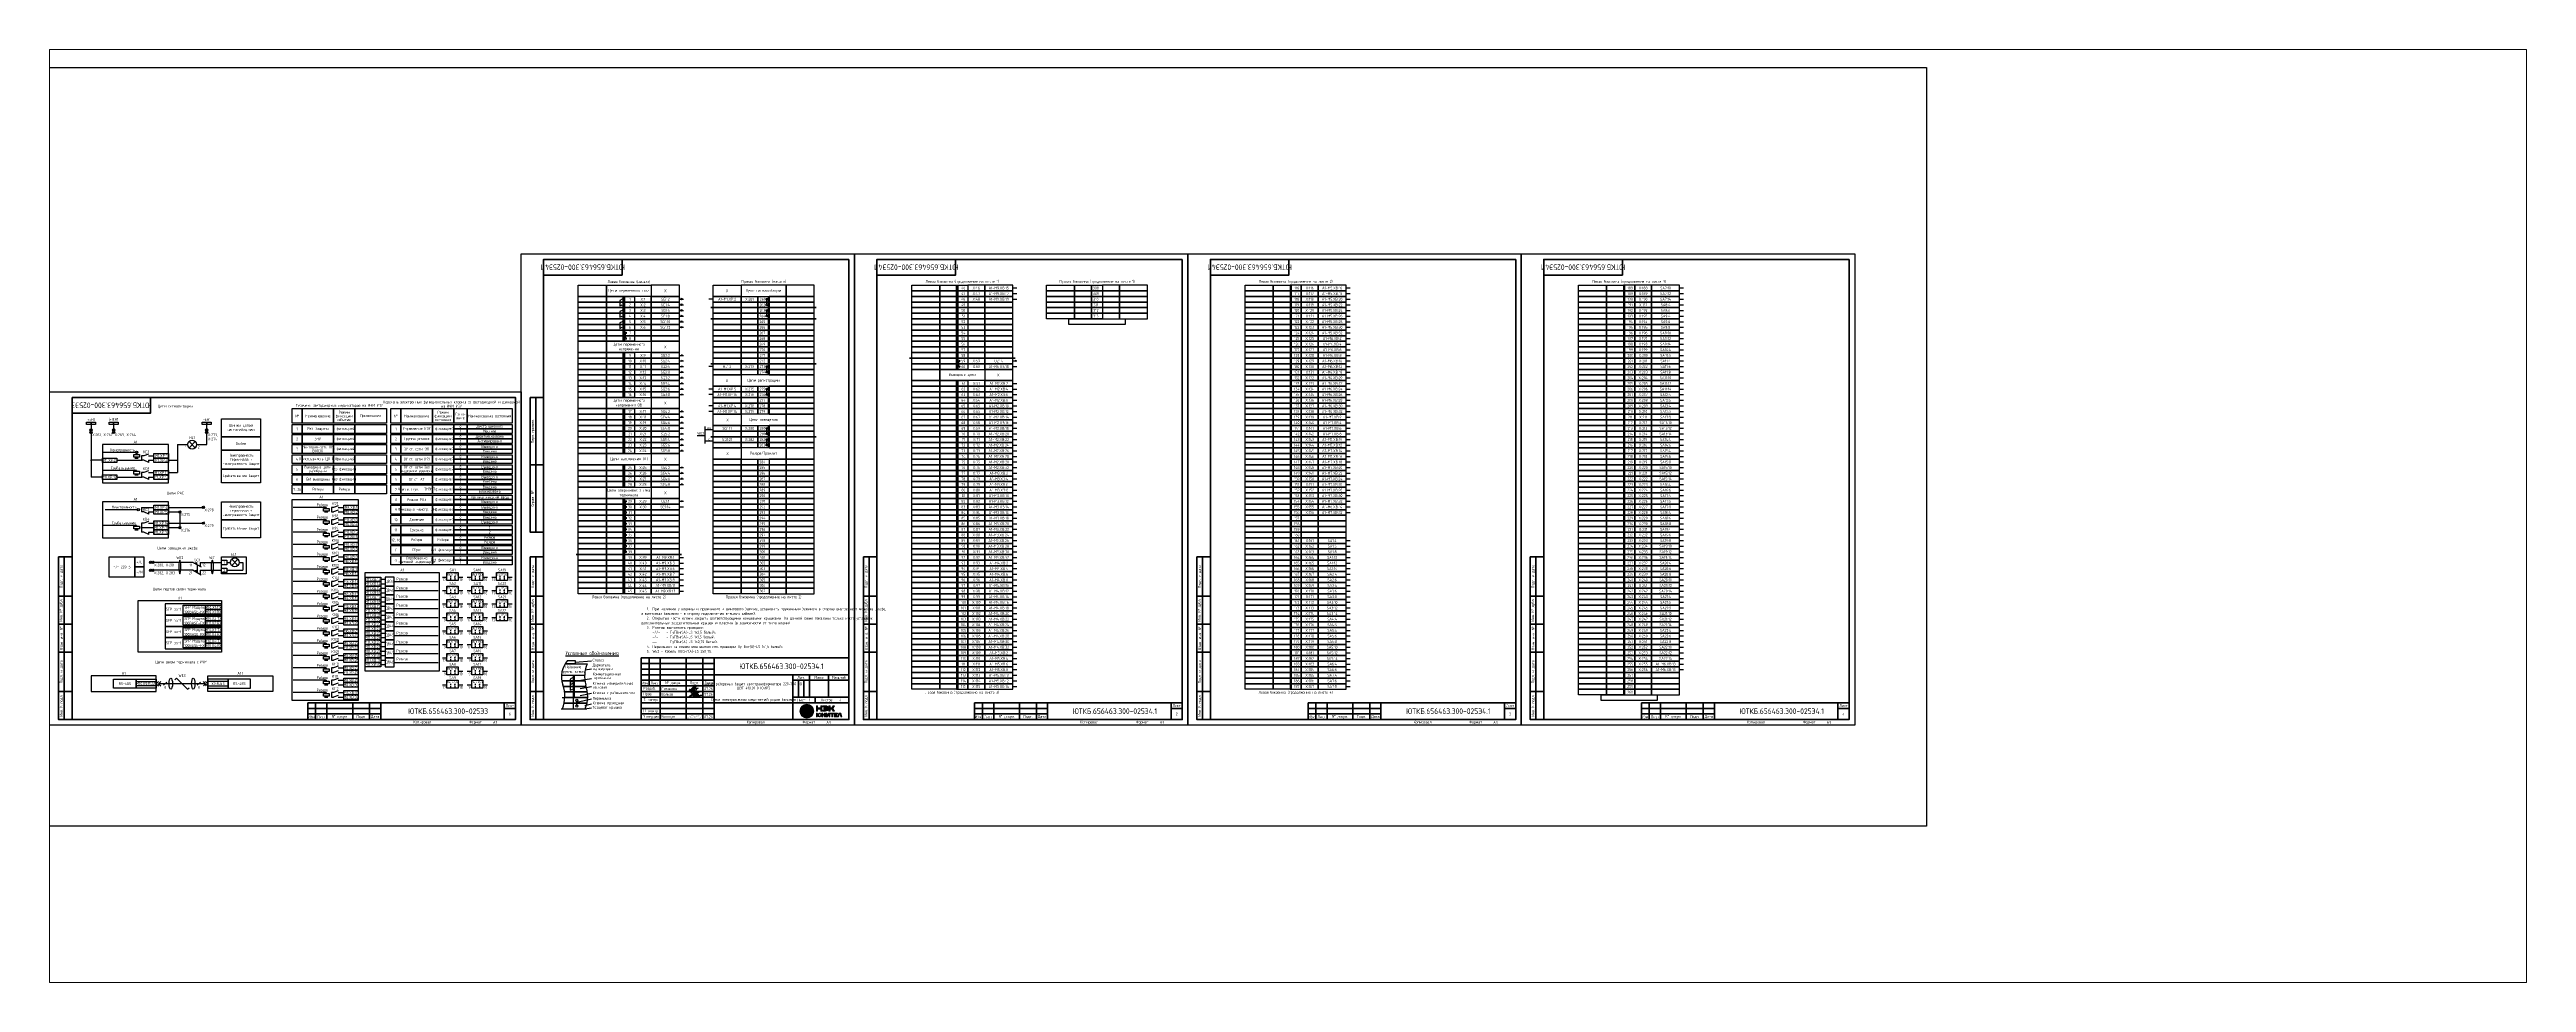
# Paper-space layout 'Э4.1_4' of a CAD drawing. Header units: millimetres. Extents: x 149 to 272, y 84 to 130.
# The model-space entities are those that its viewports show. They can reach past a viewport. Long polylines and large blocks are cut down to what shows.
import ezdxf

# ---------------------------------------------------------------- set-up
doc = ezdxf.new("R2010")
doc.units = ezdxf.units.MM
doc.styles.add('Gost_type_A', font='GOST_0.TTF')

# ---------------------------------------------------------------- blocks, each defined once
blk = doc.blocks.new('Штамп малый нижний')
at = {"lineweight": 50}
for points in [[(-185, 15), (-178, 15), (-178, 5), (-185, 5)], [(-185, 5), (-178, 5), (-178, 0), (-185, 0)], [(-178, 15), (-168, 15), (-168, 5), (-178, 5)], [(-178, 5), (-168, 5), (-168, 0), (-178, 0)], [(-168, 15), (-145, 15), (-145, 5), (-168, 5)], [(-168, 5), (-145, 5), (-145, 0), (-168, 0)], [(-145, 15), (-130, 15), (-130, 5), (-145, 5)], [(-145, 5), (-130, 5), (-130, 0), (-145, 0)], [(-130, 15), (-120, 15), (-120, 5), (-130, 5)], [(-130, 5), (-120, 5), (-120, 0), (-130, 0)], [(-120, 15), (-10, 15), (-10, 0), (-120, 0)], [(-10, 15), (0, 15), (0, 10), (-10, 10)], [(-10, 10), (0, 10), (0, 0), (-10, 0)]]:
    blk.add_lwpolyline(points, close=True, dxfattribs=at)
for points in [[(-185, 15), (-178, 15), (-178, 10), (-185, 10)], [(-185, 10), (-178, 10), (-178, 5), (-185, 5)], [(-178, 15), (-168, 15), (-168, 10), (-178, 10)], [(-178, 10), (-168, 10), (-168, 5), (-178, 5)], [(-168, 15), (-145, 15), (-145, 10), (-168, 10)], [(-168, 10), (-145, 10), (-145, 5), (-168, 5)], [(-145, 15), (-130, 15), (-130, 10), (-145, 10)], [(-145, 10), (-130, 10), (-130, 5), (-145, 5)], [(-130, 15), (-120, 15), (-120, 10), (-130, 10)], [(-130, 10), (-120, 10), (-120, 5), (-130, 5)]]:
    blk.add_lwpolyline(points, close=True)
at = {"char_height": 2.5, "style": 'Gost_type_A'}
for s, insert, width, attachment_point in [('Изм.', (-181.5, 2.5), 7, 5), ('Лист', (-173, 2.5), 10, 5), ('№ докум.', (-156.5, 2.5), 23, 5), ('Подп.', (-137.5, 2.5), 15, 5), ('Дата', (-125, 2.5), 10, 5), ('Лист', (-5, 12.5), 10, 5), ('Копировал', (-75, -2.5), 13.12, 6), ('Формат', (-30, -2.5), 13.12, 6)]:
    blk.add_mtext(s, dxfattribs=dict(at, insert=insert, width=width, attachment_point=attachment_point))
blk = doc.blocks.new('Формат_А3')
blk.add_lwpolyline([(-420, 297), (0, 297), (0, 0), (-420, 0)], close=True)
at = {"lineweight": 50}
blk.add_lwpolyline([(-400, 292), (-5, 292), (-5, 5), (-400, 5)], close=True, dxfattribs=at)
blk = doc.blocks.new('Штамп угловой верхний')
at = {"lineweight": 50}
blk.add_lwpolyline([(0, 0), (70, 0), (70, -14), (0, -14)], close=True, dxfattribs=at)
blk = doc.blocks.new('Штамп левый нижний')
at = {"lineweight": 50}
for points in [[(-12, 145), (-7, 145), (-7, 110), (-12, 110)], [(-7, 145), (0, 145), (0, 110), (-7, 110)], [(-12, 110), (-7, 110), (-7, 85), (-12, 85)], [(-7, 110), (0, 110), (0, 85), (-7, 85)], [(-12, 85), (-7, 85), (-7, 60), (-12, 60)], [(-7, 85), (0, 85), (0, 60), (-7, 60)], [(-12, 60), (-7, 60), (-7, 25), (-12, 25)], [(-7, 60), (0, 60), (0, 25), (-7, 25)], [(-12, 25), (-7, 25), (-7, 0), (-12, 0)], [(-7, 25), (0, 25), (0, 0), (-7, 0)]]:
    blk.add_lwpolyline(points, close=True, dxfattribs=at)
at = {"char_height": 2.5, "attachment_point": 5, "rotation": 90, "style": 'Gost_type_A'}
for s, insert, width in [('Подп. и дата', (-9.5, 127.5), 35), ('Инв. № дубл.', (-9.5, 97.5), 25), ('Взам. инв. №', (-9.5, 72.5), 25), ('Подп. и дата', (-9.5, 42.5), 35), ('Инв. N подл.', (-9.5, 12.5), 25)]:
    blk.add_mtext(s, dxfattribs=dict(at, insert=insert, width=width))
blk = doc.blocks.new('POINT')
at = {"const_width": 0.75}
blk.add_lwpolyline([(-0.375, 0, 1), (0.375, 0, 1)], format="xyb", close=True, dxfattribs=at)
blk = doc.blocks.new('Шинка')
blk.add_lwpolyline([(-4, 1), (4, 1), (4, -1), (-4, -1)], close=True)
blk.add_blockref('POINT', (0, 0))
blk = doc.blocks.new('Штамп левый верхний')
at = {"lineweight": 50}
for points in [[(-12, 0), (-7, 0), (-7, -60), (-12, -60)], [(-7, 0), (0, 0), (0, -60), (-7, -60)], [(-12, -60), (-7, -60), (-7, -120), (-12, -120)], [(-7, -60), (0, -60), (0, -120), (-7, -120)]]:
    blk.add_lwpolyline(points, close=True, dxfattribs=at)
at = {"char_height": 2.5, "width": 60, "attachment_point": 5, "rotation": 90, "style": 'Gost_type_A'}
for s, insert in [('Перв. примен.', (-9.5, -30)), ('Справ. №', (-9.5, -90))]:
    blk.add_mtext(s, dxfattribs=dict(at, insert=insert))
blk = doc.blocks.new('*U20')
at = {"lineweight": 0, "true_color": 0x00cb62}
h = blk.add_hatch(color=112, dxfattribs=at)
h.dxf.hatch_style = 1
edge = h.paths.add_edge_path()
edge.add_spline(control_points=[(-12.5, 6.1), (-15.9, 6.1), (-18.6, 3.3), (-18.6, 0)], knot_values=[1, 1, 1, 1, 2, 2, 2, 2], degree=3, periodic=0)
edge.add_spline(control_points=[(-18.6, 0), (-18.6, -3.4), (-15.9, -6.2), (-12.5, -6.2)], knot_values=[0, 0, 0, 0, 1, 1, 1, 1], degree=3, periodic=0)
edge.add_spline(control_points=[(-12.5, -6.2), (-9.1, -6.2), (-6.3, -3.4), (-6.3, 0)], knot_values=[3, 3, 3, 3, 4, 4, 4, 4], degree=3, periodic=0)
edge.add_spline(control_points=[(-6.3, 0), (-6.3, 3.3), (-9.1, 6.1), (-12.5, 6.1)], knot_values=[2, 2, 2, 2, 3, 3, 3, 3], degree=3, periodic=0)
edge = h.paths.add_edge_path(flags=16)
edge.add_spline(control_points=[(-18.2, 0), (-18.2, 3.2), (-15.7, 6), (-12.5, 6)], knot_values=[0, 0, 0, 0, 1, 1, 1, 1], degree=3, periodic=0)
edge.add_spline(control_points=[(-12.5, 6), (-9.2, 6), (-6.7, 3.2), (-6.7, 0)], knot_values=[3, 3, 3, 3, 4, 4, 4, 4], degree=3, periodic=0)
edge.add_spline(control_points=[(-6.7, 0), (-6.7, -3.3), (-9.2, -5.8), (-12.5, -5.8)], knot_values=[2, 2, 2, 2, 3, 3, 3, 3], degree=3, periodic=0)
edge.add_spline(control_points=[(-12.5, -5.8), (-15.7, -5.8), (-18.2, -3.3), (-18.2, 0)], knot_values=[1, 1, 1, 1, 2, 2, 2, 2], degree=3, periodic=0)
h = blk.add_hatch(color=112, dxfattribs=at)
h.dxf.hatch_style = 1
edge = h.paths.add_edge_path()
edge.add_spline(control_points=[(-12.5, 5.5), (-15.7, 5.5), (-18.2, 3), (-18.2, 0)], knot_values=[1, 1, 1, 1, 2, 2, 2, 2], degree=3, periodic=0)
edge.add_spline(control_points=[(-18.2, 0), (-18.2, -3.1), (-15.7, -5.6), (-12.5, -5.6)], knot_values=[0, 0, 0, 0, 1, 1, 1, 1], degree=3, periodic=0)
edge.add_spline(control_points=[(-12.5, -5.6), (-9.3, -5.6), (-6.7, -3.1), (-6.7, 0)], knot_values=[3, 3, 3, 3, 4, 4, 4, 4], degree=3, periodic=0)
edge.add_spline(control_points=[(-6.7, 0), (-6.7, 3), (-9.3, 5.5), (-12.5, 5.5)], knot_values=[2, 2, 2, 2, 3, 3, 3, 3], degree=3, periodic=0)
edge = h.paths.add_edge_path(flags=16)
edge.add_spline(control_points=[(-17.9, 0), (-17.9, 2.9), (-15.5, 5.4), (-12.5, 5.4)], knot_values=[0, 0, 0, 0, 1, 1, 1, 1], degree=3, periodic=0)
edge.add_spline(control_points=[(-12.5, 5.4), (-9.4, 5.4), (-7.1, 2.9), (-7.1, 0)], knot_values=[3, 3, 3, 3, 4, 4, 4, 4], degree=3, periodic=0)
edge.add_spline(control_points=[(-7.1, 0), (-7.1, -3), (-9.4, -5.3), (-12.5, -5.3)], knot_values=[2, 2, 2, 2, 3, 3, 3, 3], degree=3, periodic=0)
edge.add_spline(control_points=[(-12.5, -5.3), (-15.5, -5.3), (-17.9, -3), (-17.9, 0)], knot_values=[1, 1, 1, 1, 2, 2, 2, 2], degree=3, periodic=0)
h = blk.add_hatch(color=112, dxfattribs=at)
h.dxf.hatch_style = 1
edge = h.paths.add_edge_path()
edge.add_spline(control_points=[(-17.9, 0), (-17.9, -2.8), (-15.5, -5), (-12.5, -5)], knot_values=[0, 0, 0, 0, 1, 1, 1, 1], degree=3, periodic=0)
edge.add_spline(control_points=[(-12.5, -5), (-9.5, -5), (-7.1, -2.8), (-7.1, 0)], knot_values=[3, 3, 3, 3, 4, 4, 4, 4], degree=3, periodic=0)
edge.add_spline(control_points=[(-7.1, 0), (-7.1, 2.7), (-9.5, 4.9), (-12.5, 4.9)], knot_values=[2, 2, 2, 2, 3, 3, 3, 3], degree=3, periodic=0)
edge.add_spline(control_points=[(-12.5, 4.9), (-15.5, 4.9), (-17.9, 2.7), (-17.9, 0)], knot_values=[1, 1, 1, 1, 2, 2, 2, 2], degree=3, periodic=0)
edge = h.paths.add_edge_path(flags=16)
edge.add_spline(control_points=[(-17.5, 0), (-17.5, 2.6), (-15.3, 4.8), (-12.5, 4.8)], knot_values=[0, 0, 0, 0, 1, 1, 1, 1], degree=3, periodic=0)
edge.add_spline(control_points=[(-12.5, 4.8), (-9.6, 4.8), (-7.4, 2.6), (-7.4, 0)], knot_values=[3, 3, 3, 3, 4, 4, 4, 4], degree=3, periodic=0)
edge.add_spline(control_points=[(-7.4, 0), (-7.4, -2.7), (-9.6, -4.7), (-12.5, -4.7)], knot_values=[2, 2, 2, 2, 3, 3, 3, 3], degree=3, periodic=0)
edge.add_spline(control_points=[(-12.5, -4.7), (-15.3, -4.7), (-17.5, -2.7), (-17.5, 0)], knot_values=[1, 1, 1, 1, 2, 2, 2, 2], degree=3, periodic=0)
h = blk.add_hatch(color=112, dxfattribs=at)
h.dxf.hatch_style = 1
edge = h.paths.add_edge_path()
edge.add_spline(control_points=[(-7.4, 0), (-7.4, 0.3), (-7.5, 0.6), (-7.5, 0.9)], knot_values=[3, 3, 3, 3, 3.12466, 3.12466, 3.12466, 3.12466], degree=3, periodic=0)
edge.add_spline(control_points=[(-7.5, 0.9), (-8, 2.9), (-10.1, 4.4), (-12.5, 4.4)], knot_values=[2, 2, 2, 2, 2.864772, 2.864772, 2.864772, 2.864772], degree=3, periodic=0)
edge.add_spline(control_points=[(-12.5, 4.4), (-14.9, 4.4), (-16.9, 2.9), (-17.4, 0.9)], knot_values=[1.135231, 1.135231, 1.135231, 1.135231, 2, 2, 2, 2], degree=3, periodic=0)
edge.add_spline(control_points=[(-17.4, 0.9), (-17.5, 0.6), (-17.5, 0.3), (-17.5, 0)], knot_values=[0.875337, 0.875337, 0.875337, 0.875337, 1, 1, 1, 1], degree=3, periodic=0)
edge.add_spline(control_points=[(-17.5, 0), (-17.5, -0.4), (-17.5, -0.7), (-17.4, -1.1)], knot_values=[1, 1, 1, 1, 1.132178, 1.132178, 1.132178, 1.132178], degree=3, periodic=0)
edge.add_spline(control_points=[(-17.4, -1.1), (-16.9, -3), (-14.9, -4.5), (-12.5, -4.5)], knot_values=[0, 0, 0, 0, 0.858028, 0.858028, 0.858028, 0.858028], degree=3, periodic=0)
edge.add_spline(control_points=[(-12.5, -4.5), (-10.1, -4.5), (-8.1, -3), (-7.6, -1.1)], knot_values=[3.141968, 3.141968, 3.141968, 3.141968, 4, 4, 4, 4], degree=3, periodic=0)
edge.add_spline(control_points=[(-7.6, -1.1), (-7.5, -0.7), (-7.4, -0.4), (-7.4, 0)], knot_values=[2.867825, 2.867825, 2.867825, 2.867825, 3, 3, 3, 3], degree=3, periodic=0)
edge = h.paths.add_edge_path(flags=16)
edge.add_spline(control_points=[(-17.2, 0), (-17.2, 0.2), (-17.1, 0.5), (-17.1, 0.8)], knot_values=[1, 1, 1, 1, 1.132889, 1.132889, 1.132889, 1.132889], degree=3, periodic=0)
edge.add_spline(control_points=[(-17.1, 0.8), (-16.6, 2.7), (-14.8, 4.2), (-12.5, 4.2)], knot_values=[0, 0, 0, 0, 0.878882, 0.878882, 0.878882, 0.878882], degree=3, periodic=0)
edge.add_spline(control_points=[(-12.5, 4.2), (-10.1, 4.2), (-8.3, 2.7), (-7.9, 0.8)], knot_values=[3.121118, 3.121118, 3.121118, 3.121118, 4, 4, 4, 4], degree=3, periodic=0)
edge.add_spline(control_points=[(-7.9, 0.8), (-7.8, 0.5), (-7.8, 0.2), (-7.8, 0)], knot_values=[2.867111, 2.867111, 2.867111, 2.867111, 3, 3, 3, 3], degree=3, periodic=0)
edge.add_spline(control_points=[(-7.8, 0), (-7.8, -0.3), (-7.8, -0.6), (-7.9, -0.9)], knot_values=[3, 3, 3, 3, 3.139265, 3.139265, 3.139265, 3.139265], degree=3, periodic=0)
edge.add_spline(control_points=[(-7.9, -0.9), (-8.3, -2.8), (-10.2, -4.1), (-12.5, -4.1), (-14.8, -4.1), (-16.6, -2.8), (-17, -0.9)], knot_values=[1.128324, 1.128324, 1.128324, 1.128324, 2, 2, 2, 2.871676, 2.871676, 2.871676, 2.871676], degree=3, periodic=0)
edge.add_spline(control_points=[(-17, -0.9), (-17.1, -0.6), (-17.2, -0.3), (-17.2, 0)], knot_values=[0.860735, 0.860735, 0.860735, 0.860735, 1, 1, 1, 1], degree=3, periodic=0)
edge = h.paths.add_edge_path(flags=0)
edge.add_spline(control_points=[(-16.8, 0), (-16.8, 0.2), (-16.8, 0.4), (-16.7, 0.6)], knot_values=[1, 1, 1, 1, 1.129952, 1.129952, 1.129952, 1.129952], degree=3, periodic=0)
edge.add_spline(control_points=[(-16.7, 0.6), (-16.3, 2.3), (-14.6, 3.7), (-12.5, 3.7)], knot_values=[0, 0, 0, 0, 0.883348, 0.883348, 0.883348, 0.883348], degree=3, periodic=0)
edge.add_spline(control_points=[(-12.5, 3.7), (-10.3, 3.7), (-8.6, 2.3), (-8.2, 0.6)], knot_values=[3.11667, 3.11667, 3.11667, 3.11667, 4, 4, 4, 4], degree=3, periodic=0)
edge.add_spline(control_points=[(-8.2, 0.6), (-8.2, 0.4), (-8.1, 0.2), (-8.1, 0)], knot_values=[2.870028, 2.870028, 2.870028, 2.870028, 3, 3, 3, 3], degree=3, periodic=0)
edge.add_spline(control_points=[(-8.1, 0), (-8.1, -0.3), (-8.2, -0.5), (-8.2, -0.8)], knot_values=[3, 3, 3, 3, 3.135947, 3.135947, 3.135947, 3.135947], degree=3, periodic=0)
edge.add_spline(control_points=[(-8.2, -0.8), (-8.6, -2.4), (-10.3, -3.5), (-12.5, -3.5)], knot_values=[2, 2, 2, 2, 2.876458, 2.876458, 2.876458, 2.876458], degree=3, periodic=0)
edge.add_spline(control_points=[(-12.5, -3.5), (-14.6, -3.5), (-16.3, -2.4), (-16.7, -0.8)], knot_values=[1.12352, 1.12352, 1.12352, 1.12352, 2, 2, 2, 2], degree=3, periodic=0)
edge.add_spline(control_points=[(-16.7, -0.8), (-16.8, -0.5), (-16.8, -0.3), (-16.8, 0)], knot_values=[0.864077, 0.864077, 0.864077, 0.864077, 1, 1, 1, 1], degree=3, periodic=0)
edge = h.paths.add_edge_path(flags=0)
edge.add_spline(control_points=[(-16.4, 0), (-16.4, 0.1), (-16.4, 0.3), (-16.4, 0.5)], knot_values=[1, 1, 1, 1, 1.126377, 1.126377, 1.126377, 1.126377], degree=3, periodic=0)
edge.add_spline(control_points=[(-16.4, 0.5), (-16, 1.9), (-14.5, 3.1), (-12.5, 3.1)], knot_values=[0, 0, 0, 0, 0.888928, 0.888928, 0.888928, 0.888928], degree=3, periodic=0)
edge.add_spline(control_points=[(-12.5, 3.1), (-10.5, 3.1), (-8.9, 1.9), (-8.6, 0.5)], knot_values=[3.111075, 3.111075, 3.111075, 3.111075, 4, 4, 4, 4], degree=3, periodic=0)
edge.add_spline(control_points=[(-8.6, 0.5), (-8.5, 0.3), (-8.5, 0.1), (-8.5, 0)], knot_values=[2.87362, 2.87362, 2.87362, 2.87362, 3, 3, 3, 3], degree=3, periodic=0)
edge.add_spline(control_points=[(-8.5, 0), (-8.5, -0.2), (-8.5, -0.4), (-8.6, -0.6)], knot_values=[3, 3, 3, 3, 3.131788, 3.131788, 3.131788, 3.131788], degree=3, periodic=0)
edge.add_spline(control_points=[(-8.6, -0.6), (-8.9, -2), (-10.5, -3), (-12.5, -3)], knot_values=[2, 2, 2, 2, 2.882553, 2.882553, 2.882553, 2.882553], degree=3, periodic=0)
edge.add_spline(control_points=[(-12.5, -3), (-14.5, -3), (-16, -2), (-16.3, -0.6)], knot_values=[1.117444, 1.117444, 1.117444, 1.117444, 2, 2, 2, 2], degree=3, periodic=0)
edge.add_spline(control_points=[(-16.3, -0.6), (-16.4, -0.4), (-16.4, -0.2), (-16.4, 0)], knot_values=[0.868215, 0.868215, 0.868215, 0.868215, 1, 1, 1, 1], degree=3, periodic=0)
edge = h.paths.add_edge_path(flags=0)
edge.add_spline(control_points=[(-16, -0.5), (-16, -0.3), (-16.1, -0.2), (-16.1, 0), (-16.1, 0.1), (-16, 0.2), (-16, 0.4)], knot_values=[0.873534, 0.873534, 0.873534, 0.873534, 1, 1, 1, 1.12176, 1.12176, 1.12176, 1.12176], degree=3, periodic=0)
edge.add_spline(control_points=[(-16, 0.4), (-15.7, 1.5), (-14.3, 2.5), (-12.5, 2.5), (-10.6, 2.5), (-9.2, 1.5), (-8.9, 0.4)], knot_values=[3.103684, 3.103684, 3.103684, 3.103684, 3.999991, 3.999991, 3.999991, 4.896306, 4.896306, 4.896306, 4.896306], degree=3, periodic=0)
edge.add_spline(control_points=[(-8.9, 0.4), (-8.9, 0.2), (-8.9, 0.1), (-8.9, 0), (-8.9, -0.2), (-8.9, -0.3), (-8.9, -0.5)], knot_values=[2.878251, 2.878251, 2.878251, 2.878251, 3, 3, 3, 3.126453, 3.126453, 3.126453, 3.126453], degree=3, periodic=0)
edge.add_spline(control_points=[(-8.9, -0.5), (-9.2, -1.6), (-10.6, -2.4), (-12.5, -2.4), (-14.3, -2.4), (-15.7, -1.6), (-16, -0.5)], knot_values=[1.109435, 1.109435, 1.109435, 1.109435, 2.000012, 2.000012, 2.000012, 2.890577, 2.890577, 2.890577, 2.890577], degree=3, periodic=0)
edge = h.paths.add_edge_path(flags=0)
edge.add_spline(control_points=[(-15.7, 0), (-15.7, 0.1), (-15.7, 0.2), (-15.6, 0.3)], knot_values=[1, 1, 1, 1, 1.121318, 1.121318, 1.121318, 1.121318], degree=3, periodic=0)
edge.add_spline(control_points=[(-15.6, 0.3), (-15.4, 1.2), (-14.1, 1.9), (-12.5, 1.9)], knot_values=[0, 0, 0, 0, 0.9007, 0.9007, 0.9007, 0.9007], degree=3, periodic=0)
edge.add_spline(control_points=[(-12.5, 1.9), (-10.8, 1.9), (-9.5, 1.2), (-9.3, 0.3)], knot_values=[3.099305, 3.099305, 3.099305, 3.099305, 4, 4, 4, 4], degree=3, periodic=0)
edge.add_spline(control_points=[(-9.3, 0.3), (-9.3, 0.2), (-9.2, 0.1), (-9.2, 0)], knot_values=[2.878676, 2.878676, 2.878676, 2.878676, 3, 3, 3, 3], degree=3, periodic=0)
edge.add_spline(control_points=[(-9.2, 0), (-9.2, -0.2), (-9.3, -0.3), (-9.3, -0.4)], knot_values=[3, 3, 3, 3, 3.126159, 3.126159, 3.126159, 3.126159], degree=3, periodic=0)
edge.add_spline(control_points=[(-9.3, -0.4), (-9.5, -1.2), (-10.8, -1.8), (-12.5, -1.8), (-14.1, -1.8), (-15.4, -1.2), (-15.6, -0.4)], knot_values=[1.105344, 1.105344, 1.105344, 1.105344, 1.999995, 1.999995, 1.999995, 2.89465, 2.89465, 2.89465, 2.89465], degree=3, periodic=0)
edge.add_spline(control_points=[(-15.6, -0.4), (-15.7, -0.3), (-15.7, -0.2), (-15.7, 0)], knot_values=[0.873848, 0.873848, 0.873848, 0.873848, 1, 1, 1, 1], degree=3, periodic=0)
edge = h.paths.add_edge_path(flags=0)
edge.add_spline(control_points=[(-15.3, 0), (-15.3, 0), (-15.3, 0.1), (-15.3, 0.2)], knot_values=[1, 1, 1, 1, 1.112633, 1.112633, 1.112633, 1.112633], degree=3, periodic=0)
edge.add_spline(control_points=[(-15.3, 0.2), (-15.1, 0.8), (-13.9, 1.4), (-12.5, 1.4)], knot_values=[0, 0, 0, 0, 0.904875, 0.904875, 0.904875, 0.904875], degree=3, periodic=0)
edge.add_spline(control_points=[(-12.5, 1.4), (-11, 1.4), (-9.9, 0.8), (-9.6, 0.2)], knot_values=[3.095133, 3.095133, 3.095133, 3.095133, 4, 4, 4, 4], degree=3, periodic=0)
edge.add_spline(control_points=[(-9.6, 0.2), (-9.6, 0.1), (-9.6, 0), (-9.6, 0)], knot_values=[2.887357, 2.887357, 2.887357, 2.887357, 3, 3, 3, 3], degree=3, periodic=0)
edge.add_spline(control_points=[(-9.6, 0), (-9.6, -0.1), (-9.6, -0.2), (-9.7, -0.3)], knot_values=[3, 3, 3, 3, 3.117814, 3.117814, 3.117814, 3.117814], degree=3, periodic=0)
edge.add_spline(control_points=[(-9.7, -0.3), (-9.9, -0.9), (-11, -1.2), (-12.5, -1.2)], knot_values=[2, 2, 2, 2, 2.897768, 2.897768, 2.897768, 2.897768], degree=3, periodic=0)
edge.add_spline(control_points=[(-12.5, -1.2), (-13.9, -1.2), (-15.1, -0.9), (-15.3, -0.3)], knot_values=[1.102221, 1.102221, 1.102221, 1.102221, 2, 2, 2, 2], degree=3, periodic=0)
edge.add_spline(control_points=[(-15.3, -0.3), (-15.3, -0.2), (-15.3, -0.1), (-15.3, 0)], knot_values=[0.882198, 0.882198, 0.882198, 0.882198, 1, 1, 1, 1], degree=3, periodic=0)
edge = h.paths.add_edge_path(flags=0)
edge.add_spline(control_points=[(-15, 0), (-15, 0), (-15, 0), (-14.9, 0)], knot_values=[0.901648, 0.901648, 0.901648, 0.901648, 1, 1, 1, 1], degree=3, periodic=0)
edge.add_spline(control_points=[(-14.9, 0), (-14.8, 0.4), (-13.9, 0.8), (-12.5, 0.8)], knot_values=[0, 0, 0, 0, 0.912829, 0.912829, 0.912829, 0.912829], degree=3, periodic=0)
edge.add_spline(control_points=[(-12.5, 0.8), (-11.1, 0.8), (-10.2, 0.4), (-10, 0)], knot_values=[3.087219, 3.087219, 3.087219, 3.087219, 4, 4, 4, 4], degree=3, periodic=0)
edge.add_spline(control_points=[(-10, 0), (-10, 0), (-10, 0), (-10, 0)], knot_values=[3, 3, 3, 3, 3.098413, 3.098413, 3.098413, 3.098413], degree=3, periodic=0)
edge.add_spline(control_points=[(-10, 0), (-10, -0.1), (-10, -0.1), (-10, -0.1)], knot_values=[2.896056, 2.896056, 2.896056, 2.896056, 3, 3, 3, 3], degree=3, periodic=0)
edge.add_spline(control_points=[(-10, -0.1), (-10.2, -0.4), (-11.1, -0.7), (-12.5, -0.7)], knot_values=[2, 2, 2, 2, 2.903474, 2.903474, 2.903474, 2.903474], degree=3, periodic=0)
edge.add_spline(control_points=[(-12.5, -0.7), (-13.8, -0.7), (-14.8, -0.4), (-14.9, -0.1)], knot_values=[1.096469, 1.096469, 1.096469, 1.096469, 2, 2, 2, 2], degree=3, periodic=0)
edge.add_spline(control_points=[(-14.9, -0.1), (-15, -0.1), (-15, -0.1), (-15, 0)], knot_values=[1, 1, 1, 1, 1.103878, 1.103878, 1.103878, 1.103878], degree=3, periodic=0)
edge = h.paths.add_edge_path(flags=0)
edge.add_spline(control_points=[(-14.6, 0), (-14.6, 0), (-13.3, 0.1), (-12.5, 0.1)], knot_values=[1, 1, 1, 1, 2, 2, 2, 2], degree=3, periodic=0)
edge.add_spline(control_points=[(-12.5, 0.1), (-11.7, 0.1), (-10.4, 0), (-10.4, 0)], knot_values=[2, 2, 2, 2, 3, 3, 3, 3], degree=3, periodic=0)
edge.add_spline(control_points=[(-10.4, 0), (-10.4, -0.1), (-11.7, -0.2), (-12.5, -0.2)], knot_values=[3, 3, 3, 3, 4, 4, 4, 4], degree=3, periodic=0)
edge.add_spline(control_points=[(-12.5, -0.2), (-13.3, -0.2), (-14.6, -0.1), (-14.6, 0)], knot_values=[0, 0, 0, 0, 1, 1, 1, 1], degree=3, periodic=0)
h = blk.add_hatch(color=112, dxfattribs=at)
h.dxf.hatch_style = 1
edge = h.paths.add_edge_path()
edge.add_spline(control_points=[(-16.7, 0.6), (-16.3, 2.3), (-14.6, 3.7), (-12.5, 3.7)], knot_values=[0, 0, 0, 0, 0.883348, 0.883348, 0.883348, 0.883348], degree=3, periodic=0)
edge.add_spline(control_points=[(-12.5, 3.7), (-10.3, 3.7), (-8.6, 2.3), (-8.2, 0.6)], knot_values=[3.11667, 3.11667, 3.11667, 3.11667, 4, 4, 4, 4], degree=3, periodic=0)
edge.add_spline(control_points=[(-8.2, 0.6), (-8.2, 0.4), (-8.1, 0.2), (-8.1, 0)], knot_values=[2.870028, 2.870028, 2.870028, 2.870028, 3, 3, 3, 3], degree=3, periodic=0)
edge.add_spline(control_points=[(-8.1, 0), (-8.1, -0.3), (-8.2, -0.5), (-8.2, -0.8)], knot_values=[3, 3, 3, 3, 3.135947, 3.135947, 3.135947, 3.135947], degree=3, periodic=0)
edge.add_spline(control_points=[(-8.2, -0.8), (-8.6, -2.4), (-10.3, -3.5), (-12.5, -3.5)], knot_values=[2, 2, 2, 2, 2.876458, 2.876458, 2.876458, 2.876458], degree=3, periodic=0)
edge.add_spline(control_points=[(-12.5, -3.5), (-13.9, -3.5), (-15.1, -3.1), (-15.8, -2.3)], knot_values=[1.431996, 1.431996, 1.431996, 1.431996, 2, 2, 2, 2], degree=3, periodic=0)
edge.add_line((-15.8, -2.3), (-16.1, -2.5))
edge.add_spline(control_points=[(-16.1, -2.5), (-15.3, -3.3), (-13.9, -3.9), (-12.5, -3.9)], knot_values=[0, 0, 0, 0, 0.570003, 0.570003, 0.570003, 0.570003], degree=3, periodic=0)
edge.add_spline(control_points=[(-12.5, -3.9), (-10.2, -3.9), (-8.4, -2.6), (-7.9, -0.9)], knot_values=[3.139265, 3.139265, 3.139265, 3.139265, 4, 4, 4, 4], degree=3, periodic=0)
edge.add_spline(control_points=[(-7.9, -0.9), (-7.8, -0.6), (-7.8, -0.3), (-7.8, 0), (-7.8, 0.2), (-7.8, 0.5), (-7.9, 0.8)], knot_values=[2.871676, 2.871676, 2.871676, 2.871676, 3, 3, 3, 3.121118, 3.121118, 3.121118, 3.121118], degree=3, periodic=0)
edge.add_spline(control_points=[(-7.9, 0.8), (-8.3, 2.5), (-10.2, 3.8), (-12.5, 3.8)], knot_values=[2, 2, 2, 2, 2.867111, 2.867111, 2.867111, 2.867111], degree=3, periodic=0)
edge.add_spline(control_points=[(-12.5, 3.8), (-14.7, 3.8), (-16.6, 2.5), (-17.1, 0.8)], knot_values=[1.132889, 1.132889, 1.132889, 1.132889, 2, 2, 2, 2], degree=3, periodic=0)
edge.add_spline(control_points=[(-17.1, 0.8), (-17.1, 0.5), (-17.1, 0.2), (-17.1, 0), (-17.1, -0.3), (-17.1, -0.6), (-17, -0.9)], knot_values=[0.878882, 0.878882, 0.878882, 0.878882, 1, 1, 1, 1.128324, 1.128324, 1.128324, 1.128324], degree=3, periodic=0)
edge.add_spline(control_points=[(-17, -0.9), (-16.9, -1.5), (-16.6, -2), (-16.1, -2.5)], knot_values=[0.570003, 0.570003, 0.570003, 0.570003, 0.860735, 0.860735, 0.860735, 0.860735], degree=3, periodic=0)
edge.add_line((-16.1, -2.5), (-15.8, -2.3))
edge.add_spline(control_points=[(-15.8, -2.3), (-16.3, -1.8), (-16.6, -1.3), (-16.7, -0.8)], knot_values=[1.12352, 1.12352, 1.12352, 1.12352, 1.431996, 1.431996, 1.431996, 1.431996], degree=3, periodic=0)
edge.add_spline(control_points=[(-16.7, -0.8), (-16.8, -0.5), (-16.8, -0.3), (-16.8, 0)], knot_values=[0.864077, 0.864077, 0.864077, 0.864077, 1, 1, 1, 1], degree=3, periodic=0)
edge.add_spline(control_points=[(-16.8, 0), (-16.8, 0.2), (-16.8, 0.4), (-16.7, 0.6)], knot_values=[1, 1, 1, 1, 1.129952, 1.129952, 1.129952, 1.129952], degree=3, periodic=0)
h = blk.add_hatch(color=112, dxfattribs=at)
h.dxf.hatch_style = 1
edge = h.paths.add_edge_path()
edge.add_spline(control_points=[(-16.8, 0), (-16.8, -0.3), (-16.7, -0.5), (-16.7, -0.8)], knot_values=[1, 1, 1, 1, 1.12352, 1.12352, 1.12352, 1.12352], degree=3, periodic=0)
edge.add_spline(control_points=[(-16.7, -0.8), (-16.3, -2.2), (-14.5, -3.3), (-12.5, -3.3)], knot_values=[0, 0, 0, 0, 0.864077, 0.864077, 0.864077, 0.864077], degree=3, periodic=0)
edge.add_spline(control_points=[(-12.5, -3.3), (-10.4, -3.3), (-8.7, -2.2), (-8.2, -0.8)], knot_values=[3.135947, 3.135947, 3.135947, 3.135947, 4, 4, 4, 4], degree=3, periodic=0)
edge.add_spline(control_points=[(-8.2, -0.8), (-8.2, -0.5), (-8.2, -0.3), (-8.2, 0)], knot_values=[2.876458, 2.876458, 2.876458, 2.876458, 3, 3, 3, 3], degree=3, periodic=0)
edge.add_spline(control_points=[(-8.2, 0), (-8.2, 0.2), (-8.2, 0.4), (-8.2, 0.6)], knot_values=[3, 3, 3, 3, 3.11667, 3.11667, 3.11667, 3.11667], degree=3, periodic=0)
edge.add_spline(control_points=[(-8.2, 0.6), (-8.7, 2.1), (-10.4, 3.2), (-12.5, 3.2)], knot_values=[2, 2, 2, 2, 2.870028, 2.870028, 2.870028, 2.870028], degree=3, periodic=0)
edge.add_spline(control_points=[(-12.5, 3.2), (-14.5, 3.2), (-16.3, 2.1), (-16.7, 0.6)], knot_values=[1.129952, 1.129952, 1.129952, 1.129952, 2, 2, 2, 2], degree=3, periodic=0)
edge.add_spline(control_points=[(-16.7, 0.6), (-16.8, 0.4), (-16.8, 0.2), (-16.8, 0)], knot_values=[0.883348, 0.883348, 0.883348, 0.883348, 1, 1, 1, 1], degree=3, periodic=0)
edge = h.paths.add_edge_path(flags=16)
edge.add_spline(control_points=[(-16.4, 0), (-16.4, 0.1), (-16.4, 0.3), (-16.4, 0.5)], knot_values=[1, 1, 1, 1, 1.126377, 1.126377, 1.126377, 1.126377], degree=3, periodic=0)
edge.add_spline(control_points=[(-16.4, 0.5), (-16, 1.9), (-14.5, 3.1), (-12.5, 3.1)], knot_values=[0, 0, 0, 0, 0.888928, 0.888928, 0.888928, 0.888928], degree=3, periodic=0)
edge.add_spline(control_points=[(-12.5, 3.1), (-10.5, 3.1), (-8.9, 1.9), (-8.6, 0.5)], knot_values=[3.111075, 3.111075, 3.111075, 3.111075, 4, 4, 4, 4], degree=3, periodic=0)
edge.add_spline(control_points=[(-8.6, 0.5), (-8.5, 0.3), (-8.5, 0.1), (-8.5, 0)], knot_values=[2.87362, 2.87362, 2.87362, 2.87362, 3, 3, 3, 3], degree=3, periodic=0)
edge.add_spline(control_points=[(-8.5, 0), (-8.5, -0.2), (-8.5, -0.4), (-8.6, -0.6)], knot_values=[3, 3, 3, 3, 3.131788, 3.131788, 3.131788, 3.131788], degree=3, periodic=0)
edge.add_spline(control_points=[(-8.6, -0.6), (-8.9, -2), (-10.5, -3), (-12.5, -3)], knot_values=[2, 2, 2, 2, 2.882553, 2.882553, 2.882553, 2.882553], degree=3, periodic=0)
edge.add_spline(control_points=[(-12.5, -3), (-14.5, -3), (-16, -2), (-16.3, -0.6)], knot_values=[1.117444, 1.117444, 1.117444, 1.117444, 2, 2, 2, 2], degree=3, periodic=0)
edge.add_spline(control_points=[(-16.3, -0.6), (-16.4, -0.4), (-16.4, -0.2), (-16.4, 0)], knot_values=[0.868215, 0.868215, 0.868215, 0.868215, 1, 1, 1, 1], degree=3, periodic=0)
edge = h.paths.add_edge_path(flags=0)
edge.add_spline(control_points=[(-16, -0.5), (-16, -0.3), (-16.1, -0.2), (-16.1, 0), (-16.1, 0.1), (-16, 0.2), (-16, 0.4)], knot_values=[0.873534, 0.873534, 0.873534, 0.873534, 1, 1, 1, 1.12176, 1.12176, 1.12176, 1.12176], degree=3, periodic=0)
edge.add_spline(control_points=[(-16, 0.4), (-15.7, 1.5), (-14.3, 2.5), (-12.5, 2.5), (-10.6, 2.5), (-9.2, 1.5), (-8.9, 0.4)], knot_values=[3.103684, 3.103684, 3.103684, 3.103684, 3.999991, 3.999991, 3.999991, 4.896306, 4.896306, 4.896306, 4.896306], degree=3, periodic=0)
edge.add_spline(control_points=[(-8.9, 0.4), (-8.9, 0.2), (-8.9, 0.1), (-8.9, 0), (-8.9, -0.2), (-8.9, -0.3), (-8.9, -0.5)], knot_values=[2.878251, 2.878251, 2.878251, 2.878251, 3, 3, 3, 3.126453, 3.126453, 3.126453, 3.126453], degree=3, periodic=0)
edge.add_spline(control_points=[(-8.9, -0.5), (-9.2, -1.6), (-10.6, -2.4), (-12.5, -2.4), (-14.3, -2.4), (-15.7, -1.6), (-16, -0.5)], knot_values=[1.109435, 1.109435, 1.109435, 1.109435, 2.000012, 2.000012, 2.000012, 2.890577, 2.890577, 2.890577, 2.890577], degree=3, periodic=0)
edge = h.paths.add_edge_path(flags=0)
edge.add_spline(control_points=[(-15.7, 0), (-15.7, 0.1), (-15.7, 0.2), (-15.6, 0.3)], knot_values=[1, 1, 1, 1, 1.121318, 1.121318, 1.121318, 1.121318], degree=3, periodic=0)
edge.add_spline(control_points=[(-15.6, 0.3), (-15.4, 1.2), (-14.1, 1.9), (-12.5, 1.9)], knot_values=[0, 0, 0, 0, 0.9007, 0.9007, 0.9007, 0.9007], degree=3, periodic=0)
edge.add_spline(control_points=[(-12.5, 1.9), (-10.8, 1.9), (-9.5, 1.2), (-9.3, 0.3)], knot_values=[3.099305, 3.099305, 3.099305, 3.099305, 4, 4, 4, 4], degree=3, periodic=0)
edge.add_spline(control_points=[(-9.3, 0.3), (-9.3, 0.2), (-9.2, 0.1), (-9.2, 0)], knot_values=[2.878676, 2.878676, 2.878676, 2.878676, 3, 3, 3, 3], degree=3, periodic=0)
edge.add_spline(control_points=[(-9.2, 0), (-9.2, -0.2), (-9.3, -0.3), (-9.3, -0.4)], knot_values=[3, 3, 3, 3, 3.126159, 3.126159, 3.126159, 3.126159], degree=3, periodic=0)
edge.add_spline(control_points=[(-9.3, -0.4), (-9.5, -1.2), (-10.8, -1.8), (-12.5, -1.8), (-14.1, -1.8), (-15.4, -1.2), (-15.6, -0.4)], knot_values=[1.105344, 1.105344, 1.105344, 1.105344, 1.999995, 1.999995, 1.999995, 2.89465, 2.89465, 2.89465, 2.89465], degree=3, periodic=0)
edge.add_spline(control_points=[(-15.6, -0.4), (-15.7, -0.3), (-15.7, -0.2), (-15.7, 0)], knot_values=[0.873848, 0.873848, 0.873848, 0.873848, 1, 1, 1, 1], degree=3, periodic=0)
edge = h.paths.add_edge_path(flags=0)
edge.add_spline(control_points=[(-15.3, 0.2), (-15.1, 0.8), (-13.9, 1.4), (-12.5, 1.4)], knot_values=[0, 0, 0, 0, 0.904875, 0.904875, 0.904875, 0.904875], degree=3, periodic=0)
edge.add_spline(control_points=[(-12.5, 1.4), (-11, 1.4), (-9.9, 0.8), (-9.6, 0.2)], knot_values=[3.095133, 3.095133, 3.095133, 3.095133, 4, 4, 4, 4], degree=3, periodic=0)
edge.add_spline(control_points=[(-9.6, 0.2), (-9.6, 0.1), (-9.6, 0), (-9.6, 0)], knot_values=[2.887357, 2.887357, 2.887357, 2.887357, 3, 3, 3, 3], degree=3, periodic=0)
edge.add_spline(control_points=[(-9.7, -0.3), (-9.6, -0.2), (-9.6, -0.1), (-9.6, 0)], knot_values=[3, 3, 3, 3, 3.117814, 3.117814, 3.117814, 3.117814], degree=3, periodic=0)
edge.add_spline(control_points=[(-9.7, -0.3), (-9.9, -0.9), (-11, -1.2), (-12.5, -1.2)], knot_values=[2, 2, 2, 2, 2.897768, 2.897768, 2.897768, 2.897768], degree=3, periodic=0)
edge.add_spline(control_points=[(-12.5, -1.2), (-13.9, -1.2), (-15.1, -0.9), (-15.3, -0.3)], knot_values=[1.102221, 1.102221, 1.102221, 1.102221, 2, 2, 2, 2], degree=3, periodic=0)
edge.add_spline(control_points=[(-15.3, 0), (-15.3, -0.1), (-15.3, -0.2), (-15.3, -0.3)], knot_values=[0.882198, 0.882198, 0.882198, 0.882198, 1, 1, 1, 1], degree=3, periodic=0)
edge.add_spline(control_points=[(-15.3, 0), (-15.3, 0), (-15.3, 0.1), (-15.3, 0.2)], knot_values=[1, 1, 1, 1, 1.112633, 1.112633, 1.112633, 1.112633], degree=3, periodic=0)
edge = h.paths.add_edge_path(flags=0)
edge.add_spline(control_points=[(-12.5, 0.4), (-13.3, 0.4), (-14.7, 0.3), (-14.9, 0)], knot_values=[0, 0, 0, 0, 0.901648, 0.901648, 0.901648, 0.901648], degree=3, periodic=0)
edge.add_spline(control_points=[(-14.9, 0), (-14.8, 0.4), (-13.9, 0.8), (-12.5, 0.8)], knot_values=[0, 0, 0, 0, 0.912829, 0.912829, 0.912829, 0.912829], degree=3, periodic=0)
edge.add_spline(control_points=[(-12.5, 0.8), (-11.1, 0.8), (-10.2, 0.4), (-10, 0)], knot_values=[3.087219, 3.087219, 3.087219, 3.087219, 4, 4, 4, 4], degree=3, periodic=0)
edge.add_spline(control_points=[(-10, 0), (-10, 0), (-10, 0), (-10, 0)], knot_values=[3, 3, 3, 3, 3.098413, 3.098413, 3.098413, 3.098413], degree=3, periodic=0)
edge.add_spline(control_points=[(-10, 0), (-10, -0.1), (-10, -0.1), (-10, -0.1)], knot_values=[2.896056, 2.896056, 2.896056, 2.896056, 3, 3, 3, 3], degree=3, periodic=0)
edge.add_spline(control_points=[(-12.5, -0.4), (-11.6, -0.4), (-10.3, -0.4), (-10, -0.1)], knot_values=[2, 2, 2, 2, 2.896056, 2.896056, 2.896056, 2.896056], degree=3, periodic=0)
edge.add_spline(control_points=[(-10, -0.1), (-10.2, -0.4), (-11.1, -0.7), (-12.5, -0.7)], knot_values=[2, 2, 2, 2, 2.903474, 2.903474, 2.903474, 2.903474], degree=3, periodic=0)
edge.add_spline(control_points=[(-12.5, -0.7), (-13.8, -0.7), (-14.8, -0.4), (-14.9, -0.1)], knot_values=[1.096469, 1.096469, 1.096469, 1.096469, 2, 2, 2, 2], degree=3, periodic=0)
edge.add_spline(control_points=[(-14.9, -0.1), (-15, -0.1), (-15, -0.1), (-15, 0)], knot_values=[1, 1, 1, 1, 1.103878, 1.103878, 1.103878, 1.103878], degree=3, periodic=0)
edge.add_spline(control_points=[(-15, 0), (-15, 0), (-15, 0), (-14.9, 0)], knot_values=[0.901648, 0.901648, 0.901648, 0.901648, 1, 1, 1, 1], degree=3, periodic=0)
edge = h.paths.add_edge_path(flags=0)
edge.add_spline(control_points=[(-14.6, 0), (-14.6, 0), (-13.3, 0.1), (-12.5, 0.1)], knot_values=[1, 1, 1, 1, 2, 2, 2, 2], degree=3, periodic=0)
edge.add_spline(control_points=[(-12.5, 0.1), (-11.7, 0.1), (-10.4, 0), (-10.4, 0)], knot_values=[2, 2, 2, 2, 3, 3, 3, 3], degree=3, periodic=0)
edge.add_spline(control_points=[(-10.4, 0), (-10.4, -0.1), (-11.7, -0.2), (-12.5, -0.2)], knot_values=[3, 3, 3, 3, 4, 4, 4, 4], degree=3, periodic=0)
edge.add_spline(control_points=[(-12.5, -0.2), (-13.3, -0.2), (-14.6, -0.1), (-14.6, 0)], knot_values=[0, 0, 0, 0, 1, 1, 1, 1], degree=3, periodic=0)
h = blk.add_hatch(color=112, dxfattribs=at)
h.dxf.hatch_style = 1
edge = h.paths.add_edge_path()
edge.add_spline(control_points=[(-16.4, 0.5), (-16.4, 0.3), (-16.4, 0.1), (-16.4, 0)], knot_values=[0.888928, 0.888928, 0.888928, 0.888928, 1, 1, 1, 1], degree=3, periodic=0)
edge.add_spline(control_points=[(-16.4, 0), (-16.4, -0.2), (-16.4, -0.4), (-16.3, -0.6)], knot_values=[1, 1, 1, 1, 1.117444, 1.117444, 1.117444, 1.117444], degree=3, periodic=0)
edge.add_spline(control_points=[(-16.3, -0.6), (-16, -1.8), (-14.4, -2.7), (-12.5, -2.7)], knot_values=[0, 0, 0, 0, 0.868215, 0.868215, 0.868215, 0.868215], degree=3, periodic=0)
edge.add_spline(control_points=[(-12.5, -2.7), (-10.6, -2.7), (-9, -1.8), (-8.6, -0.6)], knot_values=[3.131788, 3.131788, 3.131788, 3.131788, 4, 4, 4, 4], degree=3, periodic=0)
edge.add_spline(control_points=[(-8.6, -0.6), (-8.6, -0.4), (-8.5, -0.2), (-8.5, 0)], knot_values=[2.882553, 2.882553, 2.882553, 2.882553, 3, 3, 3, 3], degree=3, periodic=0)
edge.add_spline(control_points=[(-8.5, 0), (-8.5, 0.1), (-8.5, 0.3), (-8.6, 0.5)], knot_values=[3, 3, 3, 3, 3.111075, 3.111075, 3.111075, 3.111075], degree=3, periodic=0)
edge.add_spline(control_points=[(-8.6, 0.5), (-9, 1.7), (-10.6, 2.6), (-12.5, 2.6)], knot_values=[2, 2, 2, 2, 2.87362, 2.87362, 2.87362, 2.87362], degree=3, periodic=0)
edge.add_spline(control_points=[(-12.5, 2.6), (-14.4, 2.6), (-16, 1.7), (-16.4, 0.5)], knot_values=[1.126377, 1.126377, 1.126377, 1.126377, 2, 2, 2, 2], degree=3, periodic=0)
edge = h.paths.add_edge_path(flags=16)
edge.add_spline(control_points=[(-16, 0.4), (-15.7, 1.5), (-14.3, 2.5), (-12.5, 2.5), (-10.6, 2.5), (-9.2, 1.5), (-8.9, 0.4)], knot_values=[3.103684, 3.103684, 3.103684, 3.103684, 3.999991, 3.999991, 3.999991, 4.896306, 4.896306, 4.896306, 4.896306], degree=3, periodic=0)
edge.add_spline(control_points=[(-8.9, 0.4), (-8.9, 0.2), (-8.9, 0.1), (-8.9, 0), (-8.9, -0.2), (-8.9, -0.3), (-8.9, -0.5)], knot_values=[2.878251, 2.878251, 2.878251, 2.878251, 3, 3, 3, 3.126453, 3.126453, 3.126453, 3.126453], degree=3, periodic=0)
edge.add_spline(control_points=[(-8.9, -0.5), (-9.2, -1.6), (-10.6, -2.4), (-12.5, -2.4), (-14.3, -2.4), (-15.7, -1.6), (-16, -0.5)], knot_values=[1.109435, 1.109435, 1.109435, 1.109435, 2.000012, 2.000012, 2.000012, 2.890577, 2.890577, 2.890577, 2.890577], degree=3, periodic=0)
edge.add_spline(control_points=[(-16, -0.5), (-16, -0.3), (-16.1, -0.2), (-16.1, 0), (-16.1, 0.1), (-16, 0.2), (-16, 0.4)], knot_values=[0.873534, 0.873534, 0.873534, 0.873534, 1, 1, 1, 1.12176, 1.12176, 1.12176, 1.12176], degree=3, periodic=0)
edge = h.paths.add_edge_path(flags=0)
edge.add_spline(control_points=[(-15.6, 0.3), (-15.4, 1.2), (-14.1, 1.9), (-12.5, 1.9)], knot_values=[0, 0, 0, 0, 0.9007, 0.9007, 0.9007, 0.9007], degree=3, periodic=0)
edge.add_spline(control_points=[(-12.5, 1.9), (-10.8, 1.9), (-9.5, 1.2), (-9.3, 0.3)], knot_values=[3.099305, 3.099305, 3.099305, 3.099305, 4, 4, 4, 4], degree=3, periodic=0)
edge.add_spline(control_points=[(-9.3, 0.3), (-9.3, 0.2), (-9.2, 0.1), (-9.2, 0)], knot_values=[2.878676, 2.878676, 2.878676, 2.878676, 3, 3, 3, 3], degree=3, periodic=0)
edge.add_spline(control_points=[(-9.2, 0), (-9.2, -0.2), (-9.3, -0.3), (-9.3, -0.4)], knot_values=[3, 3, 3, 3, 3.126159, 3.126159, 3.126159, 3.126159], degree=3, periodic=0)
edge.add_spline(control_points=[(-9.3, -0.4), (-9.5, -1.2), (-10.8, -1.8), (-12.5, -1.8), (-14.1, -1.8), (-15.4, -1.2), (-15.6, -0.4)], knot_values=[1.105344, 1.105344, 1.105344, 1.105344, 1.999995, 1.999995, 1.999995, 2.89465, 2.89465, 2.89465, 2.89465], degree=3, periodic=0)
edge.add_spline(control_points=[(-15.6, -0.4), (-15.7, -0.3), (-15.7, -0.2), (-15.7, 0)], knot_values=[0.873848, 0.873848, 0.873848, 0.873848, 1, 1, 1, 1], degree=3, periodic=0)
edge.add_spline(control_points=[(-15.7, 0), (-15.7, 0.1), (-15.7, 0.2), (-15.6, 0.3)], knot_values=[1, 1, 1, 1, 1.121318, 1.121318, 1.121318, 1.121318], degree=3, periodic=0)
edge = h.paths.add_edge_path(flags=0)
edge.add_spline(control_points=[(-15.3, 0.2), (-15.1, 0.8), (-13.9, 1.4), (-12.5, 1.4)], knot_values=[0, 0, 0, 0, 0.904875, 0.904875, 0.904875, 0.904875], degree=3, periodic=0)
edge.add_spline(control_points=[(-12.5, 1.4), (-11, 1.4), (-9.9, 0.8), (-9.6, 0.2)], knot_values=[3.095133, 3.095133, 3.095133, 3.095133, 4, 4, 4, 4], degree=3, periodic=0)
edge.add_spline(control_points=[(-9.6, 0.2), (-9.6, 0.1), (-9.6, 0), (-9.6, 0)], knot_values=[2.887357, 2.887357, 2.887357, 2.887357, 3, 3, 3, 3], degree=3, periodic=0)
edge.add_spline(control_points=[(-9.7, -0.3), (-9.6, -0.2), (-9.6, -0.1), (-9.6, 0)], knot_values=[3, 3, 3, 3, 3.117814, 3.117814, 3.117814, 3.117814], degree=3, periodic=0)
edge.add_spline(control_points=[(-9.7, -0.3), (-9.9, -0.9), (-11, -1.2), (-12.5, -1.2)], knot_values=[2, 2, 2, 2, 2.897768, 2.897768, 2.897768, 2.897768], degree=3, periodic=0)
edge.add_spline(control_points=[(-12.5, -1.2), (-13.9, -1.2), (-15.1, -0.9), (-15.3, -0.3)], knot_values=[1.102221, 1.102221, 1.102221, 1.102221, 2, 2, 2, 2], degree=3, periodic=0)
edge.add_spline(control_points=[(-15.3, 0), (-15.3, -0.1), (-15.3, -0.2), (-15.3, -0.3)], knot_values=[0.882198, 0.882198, 0.882198, 0.882198, 1, 1, 1, 1], degree=3, periodic=0)
edge.add_spline(control_points=[(-15.3, 0), (-15.3, 0), (-15.3, 0.1), (-15.3, 0.2)], knot_values=[1, 1, 1, 1, 1.112633, 1.112633, 1.112633, 1.112633], degree=3, periodic=0)
edge = h.paths.add_edge_path(flags=0)
edge.add_spline(control_points=[(-14.9, 0), (-14.8, 0.4), (-13.9, 0.8), (-12.5, 0.8)], knot_values=[0, 0, 0, 0, 0.912829, 0.912829, 0.912829, 0.912829], degree=3, periodic=0)
edge.add_spline(control_points=[(-12.5, 0.8), (-11.1, 0.8), (-10.2, 0.4), (-10, 0)], knot_values=[3.087219, 3.087219, 3.087219, 3.087219, 4, 4, 4, 4], degree=3, periodic=0)
edge.add_spline(control_points=[(-10, 0), (-10, 0), (-10, 0), (-10, 0)], knot_values=[3, 3, 3, 3, 3.098413, 3.098413, 3.098413, 3.098413], degree=3, periodic=0)
edge.add_spline(control_points=[(-10, 0), (-10, -0.1), (-10, -0.1), (-10, -0.1)], knot_values=[2.896056, 2.896056, 2.896056, 2.896056, 3, 3, 3, 3], degree=3, periodic=0)
edge.add_spline(control_points=[(-12.5, -0.4), (-11.6, -0.4), (-10.3, -0.4), (-10, -0.1)], knot_values=[2, 2, 2, 2, 2.896056, 2.896056, 2.896056, 2.896056], degree=3, periodic=0)
edge.add_spline(control_points=[(-10, -0.1), (-10.2, -0.4), (-11.1, -0.7), (-12.5, -0.7)], knot_values=[2, 2, 2, 2, 2.903474, 2.903474, 2.903474, 2.903474], degree=3, periodic=0)
edge.add_spline(control_points=[(-12.5, -0.7), (-13.8, -0.7), (-14.8, -0.4), (-14.9, -0.1)], knot_values=[1.096469, 1.096469, 1.096469, 1.096469, 2, 2, 2, 2], degree=3, periodic=0)
edge.add_spline(control_points=[(-14.9, -0.1), (-15, -0.1), (-15, -0.1), (-15, 0)], knot_values=[1, 1, 1, 1, 1.103878, 1.103878, 1.103878, 1.103878], degree=3, periodic=0)
edge.add_spline(control_points=[(-15, 0), (-15, 0), (-15, 0), (-14.9, 0)], knot_values=[0.901648, 0.901648, 0.901648, 0.901648, 1, 1, 1, 1], degree=3, periodic=0)
edge.add_spline(control_points=[(-12.5, 0.4), (-13.3, 0.4), (-14.7, 0.3), (-14.9, 0)], knot_values=[0, 0, 0, 0, 0.901648, 0.901648, 0.901648, 0.901648], degree=3, periodic=0)
edge = h.paths.add_edge_path(flags=0)
edge.add_spline(control_points=[(-14.6, 0), (-14.6, 0), (-13.3, 0.1), (-12.5, 0.1)], knot_values=[1, 1, 1, 1, 2, 2, 2, 2], degree=3, periodic=0)
edge.add_spline(control_points=[(-12.5, 0.1), (-11.7, 0.1), (-10.4, 0), (-10.4, 0)], knot_values=[2, 2, 2, 2, 3, 3, 3, 3], degree=3, periodic=0)
edge.add_spline(control_points=[(-10.4, 0), (-10.4, -0.1), (-11.7, -0.2), (-12.5, -0.2)], knot_values=[3, 3, 3, 3, 4, 4, 4, 4], degree=3, periodic=0)
edge.add_spline(control_points=[(-12.5, -0.2), (-13.3, -0.2), (-14.6, -0.1), (-14.6, 0)], knot_values=[0, 0, 0, 0, 1, 1, 1, 1], degree=3, periodic=0)
h = blk.add_hatch(color=112, dxfattribs=at)
h.dxf.hatch_style = 1
edge = h.paths.add_edge_path()
edge.add_spline(control_points=[(-16, 0.4), (-16, 0.2), (-16, 0.1), (-16, 0), (-16, -0.2), (-16, -0.3), (-16, -0.5)], knot_values=[0.896306, 0.896306, 0.896306, 0.896306, 1, 1, 1, 1.109435, 1.109435, 1.109435, 1.109435], degree=3, periodic=0)
edge.add_spline(control_points=[(-16, -0.5), (-15.7, -1.4), (-14.2, -2.2), (-12.5, -2.2)], knot_values=[0, 0, 0, 0, 0.873534, 0.873534, 0.873534, 0.873534], degree=3, periodic=0)
edge.add_spline(control_points=[(-12.5, -2.2), (-10.7, -2.2), (-9.3, -1.4), (-8.9, -0.5)], knot_values=[3.126453, 3.126453, 3.126453, 3.126453, 4, 4, 4, 4], degree=3, periodic=0)
edge.add_spline(control_points=[(-8.9, -0.5), (-8.9, -0.3), (-8.9, -0.2), (-8.9, 0), (-8.9, 0.1), (-8.9, 0.2), (-8.9, 0.4)], knot_values=[2.890577, 2.890577, 2.890577, 2.890577, 3, 3, 3, 3.103684, 3.103684, 3.103684, 3.103684], degree=3, periodic=0)
edge.add_spline(control_points=[(-8.9, 0.4), (-9.3, 1.3), (-10.7, 2.1), (-12.5, 2.1), (-14.2, 2.1), (-15.7, 1.3), (-16, 0.4)], knot_values=[1.12176, 1.12176, 1.12176, 1.12176, 2.000011, 2.000011, 2.000011, 2.878251, 2.878251, 2.878251, 2.878251], degree=3, periodic=0)
edge = h.paths.add_edge_path(flags=16)
edge.add_spline(control_points=[(-15.7, 0), (-15.7, 0.1), (-15.7, 0.2), (-15.6, 0.3)], knot_values=[1, 1, 1, 1, 1.121318, 1.121318, 1.121318, 1.121318], degree=3, periodic=0)
edge.add_spline(control_points=[(-15.6, 0.3), (-15.4, 1.2), (-14.1, 1.9), (-12.5, 1.9)], knot_values=[0, 0, 0, 0, 0.9007, 0.9007, 0.9007, 0.9007], degree=3, periodic=0)
edge.add_spline(control_points=[(-12.5, 1.9), (-10.8, 1.9), (-9.5, 1.2), (-9.3, 0.3)], knot_values=[3.099305, 3.099305, 3.099305, 3.099305, 4, 4, 4, 4], degree=3, periodic=0)
edge.add_spline(control_points=[(-9.3, 0.3), (-9.3, 0.2), (-9.2, 0.1), (-9.2, 0)], knot_values=[2.878676, 2.878676, 2.878676, 2.878676, 3, 3, 3, 3], degree=3, periodic=0)
edge.add_spline(control_points=[(-9.2, 0), (-9.2, -0.2), (-9.3, -0.3), (-9.3, -0.4)], knot_values=[3, 3, 3, 3, 3.126159, 3.126159, 3.126159, 3.126159], degree=3, periodic=0)
edge.add_spline(control_points=[(-9.3, -0.4), (-9.5, -1.2), (-10.8, -1.8), (-12.5, -1.8), (-14.1, -1.8), (-15.4, -1.2), (-15.6, -0.4)], knot_values=[1.105344, 1.105344, 1.105344, 1.105344, 1.999995, 1.999995, 1.999995, 2.89465, 2.89465, 2.89465, 2.89465], degree=3, periodic=0)
edge.add_spline(control_points=[(-15.6, -0.4), (-15.7, -0.3), (-15.7, -0.2), (-15.7, 0)], knot_values=[0.873848, 0.873848, 0.873848, 0.873848, 1, 1, 1, 1], degree=3, periodic=0)
edge = h.paths.add_edge_path(flags=0)
edge.add_spline(control_points=[(-15.3, 0.2), (-15.1, 0.8), (-13.9, 1.4), (-12.5, 1.4)], knot_values=[0, 0, 0, 0, 0.904875, 0.904875, 0.904875, 0.904875], degree=3, periodic=0)
edge.add_spline(control_points=[(-12.5, 1.4), (-11, 1.4), (-9.9, 0.8), (-9.6, 0.2)], knot_values=[3.095133, 3.095133, 3.095133, 3.095133, 4, 4, 4, 4], degree=3, periodic=0)
edge.add_spline(control_points=[(-9.6, 0.2), (-9.6, 0.1), (-9.6, 0), (-9.6, 0)], knot_values=[2.887357, 2.887357, 2.887357, 2.887357, 3, 3, 3, 3], degree=3, periodic=0)
edge.add_spline(control_points=[(-9.7, -0.3), (-9.6, -0.2), (-9.6, -0.1), (-9.6, 0)], knot_values=[3, 3, 3, 3, 3.117814, 3.117814, 3.117814, 3.117814], degree=3, periodic=0)
edge.add_spline(control_points=[(-9.7, -0.3), (-9.9, -0.9), (-11, -1.2), (-12.5, -1.2)], knot_values=[2, 2, 2, 2, 2.897768, 2.897768, 2.897768, 2.897768], degree=3, periodic=0)
edge.add_spline(control_points=[(-12.5, -1.2), (-13.9, -1.2), (-15.1, -0.9), (-15.3, -0.3)], knot_values=[1.102221, 1.102221, 1.102221, 1.102221, 2, 2, 2, 2], degree=3, periodic=0)
edge.add_spline(control_points=[(-15.3, 0), (-15.3, -0.1), (-15.3, -0.2), (-15.3, -0.3)], knot_values=[0.882198, 0.882198, 0.882198, 0.882198, 1, 1, 1, 1], degree=3, periodic=0)
edge.add_spline(control_points=[(-15.3, 0), (-15.3, 0), (-15.3, 0.1), (-15.3, 0.2)], knot_values=[1, 1, 1, 1, 1.112633, 1.112633, 1.112633, 1.112633], degree=3, periodic=0)
edge = h.paths.add_edge_path(flags=0)
edge.add_spline(control_points=[(-14.9, 0), (-14.8, 0.4), (-13.9, 0.8), (-12.5, 0.8)], knot_values=[0, 0, 0, 0, 0.912829, 0.912829, 0.912829, 0.912829], degree=3, periodic=0)
edge.add_spline(control_points=[(-12.5, 0.8), (-11.1, 0.8), (-10.2, 0.4), (-10, 0)], knot_values=[3.087219, 3.087219, 3.087219, 3.087219, 4, 4, 4, 4], degree=3, periodic=0)
edge.add_spline(control_points=[(-10, 0), (-10, 0), (-10, 0), (-10, 0)], knot_values=[3, 3, 3, 3, 3.098413, 3.098413, 3.098413, 3.098413], degree=3, periodic=0)
edge.add_spline(control_points=[(-10, 0), (-10, -0.1), (-10, -0.1), (-10, -0.1)], knot_values=[2.896056, 2.896056, 2.896056, 2.896056, 3, 3, 3, 3], degree=3, periodic=0)
edge.add_spline(control_points=[(-12.5, -0.4), (-11.6, -0.4), (-10.3, -0.4), (-10, -0.1)], knot_values=[2, 2, 2, 2, 2.896056, 2.896056, 2.896056, 2.896056], degree=3, periodic=0)
edge.add_spline(control_points=[(-10, -0.1), (-10.2, -0.4), (-11.1, -0.7), (-12.5, -0.7)], knot_values=[2, 2, 2, 2, 2.903474, 2.903474, 2.903474, 2.903474], degree=3, periodic=0)
edge.add_spline(control_points=[(-12.5, -0.7), (-13.8, -0.7), (-14.8, -0.4), (-14.9, -0.1)], knot_values=[1.096469, 1.096469, 1.096469, 1.096469, 2, 2, 2, 2], degree=3, periodic=0)
edge.add_spline(control_points=[(-14.9, -0.1), (-15, -0.1), (-15, -0.1), (-15, 0)], knot_values=[1, 1, 1, 1, 1.103878, 1.103878, 1.103878, 1.103878], degree=3, periodic=0)
edge.add_spline(control_points=[(-15, 0), (-15, 0), (-15, 0), (-14.9, 0)], knot_values=[0.901648, 0.901648, 0.901648, 0.901648, 1, 1, 1, 1], degree=3, periodic=0)
edge.add_spline(control_points=[(-12.5, 0.4), (-13.3, 0.4), (-14.7, 0.3), (-14.9, 0)], knot_values=[0, 0, 0, 0, 0.901648, 0.901648, 0.901648, 0.901648], degree=3, periodic=0)
edge = h.paths.add_edge_path(flags=0)
edge.add_spline(control_points=[(-14.6, 0), (-14.6, 0), (-13.3, 0.1), (-12.5, 0.1)], knot_values=[1, 1, 1, 1, 2, 2, 2, 2], degree=3, periodic=0)
edge.add_spline(control_points=[(-12.5, 0.1), (-11.7, 0.1), (-10.4, 0), (-10.4, 0)], knot_values=[2, 2, 2, 2, 3, 3, 3, 3], degree=3, periodic=0)
edge.add_spline(control_points=[(-10.4, 0), (-10.4, -0.1), (-11.7, -0.2), (-12.5, -0.2)], knot_values=[3, 3, 3, 3, 4, 4, 4, 4], degree=3, periodic=0)
edge.add_spline(control_points=[(-12.5, -0.2), (-13.3, -0.2), (-14.6, -0.1), (-14.6, 0)], knot_values=[0, 0, 0, 0, 1, 1, 1, 1], degree=3, periodic=0)
h = blk.add_hatch(color=112, dxfattribs=at)
h.dxf.hatch_style = 1
edge = h.paths.add_edge_path()
edge.add_spline(control_points=[(-15.6, 0.3), (-15.7, 0.2), (-15.7, 0.1), (-15.7, 0), (-15.7, -0.2), (-15.7, -0.3), (-15.6, -0.4)], knot_values=[0.9007, 0.9007, 0.9007, 0.9007, 1, 1, 1, 1.105344, 1.105344, 1.105344, 1.105344], degree=3, periodic=0)
edge.add_spline(control_points=[(-15.6, -0.4), (-15.3, -1.1), (-14.1, -1.6), (-12.5, -1.6)], knot_values=[0, 0, 0, 0, 0.873848, 0.873848, 0.873848, 0.873848], degree=3, periodic=0)
edge.add_spline(control_points=[(-12.5, -1.6), (-10.9, -1.6), (-9.6, -1.1), (-9.3, -0.4)], knot_values=[3.126159, 3.126159, 3.126159, 3.126159, 4, 4, 4, 4], degree=3, periodic=0)
edge.add_spline(control_points=[(-9.3, -0.4), (-9.3, -0.3), (-9.3, -0.2), (-9.3, 0), (-9.3, 0.1), (-9.3, 0.2), (-9.3, 0.3)], knot_values=[2.89465, 2.89465, 2.89465, 2.89465, 3, 3, 3, 3.099305, 3.099305, 3.099305, 3.099305], degree=3, periodic=0)
edge.add_spline(control_points=[(-9.3, 0.3), (-9.6, 1), (-10.9, 1.5), (-12.5, 1.5)], knot_values=[2, 2, 2, 2, 2.878676, 2.878676, 2.878676, 2.878676], degree=3, periodic=0)
edge.add_spline(control_points=[(-12.5, 1.5), (-14.1, 1.5), (-15.4, 1), (-15.6, 0.3)], knot_values=[1.121318, 1.121318, 1.121318, 1.121318, 2, 2, 2, 2], degree=3, periodic=0)
edge = h.paths.add_edge_path(flags=16)
edge.add_spline(control_points=[(-15.3, 0.2), (-15.1, 0.8), (-13.9, 1.4), (-12.5, 1.4)], knot_values=[0, 0, 0, 0, 0.904875, 0.904875, 0.904875, 0.904875], degree=3, periodic=0)
edge.add_spline(control_points=[(-12.5, 1.4), (-11, 1.4), (-9.9, 0.8), (-9.6, 0.2)], knot_values=[3.095133, 3.095133, 3.095133, 3.095133, 4, 4, 4, 4], degree=3, periodic=0)
edge.add_spline(control_points=[(-9.6, 0.2), (-9.6, 0.1), (-9.6, 0), (-9.6, 0)], knot_values=[2.887357, 2.887357, 2.887357, 2.887357, 3, 3, 3, 3], degree=3, periodic=0)
edge.add_spline(control_points=[(-9.7, -0.3), (-9.6, -0.2), (-9.6, -0.1), (-9.6, 0)], knot_values=[3, 3, 3, 3, 3.117814, 3.117814, 3.117814, 3.117814], degree=3, periodic=0)
edge.add_spline(control_points=[(-9.7, -0.3), (-9.9, -0.9), (-11, -1.2), (-12.5, -1.2)], knot_values=[2, 2, 2, 2, 2.897768, 2.897768, 2.897768, 2.897768], degree=3, periodic=0)
edge.add_spline(control_points=[(-12.5, -1.2), (-13.9, -1.2), (-15.1, -0.9), (-15.3, -0.3)], knot_values=[1.102221, 1.102221, 1.102221, 1.102221, 2, 2, 2, 2], degree=3, periodic=0)
edge.add_spline(control_points=[(-15.3, 0), (-15.3, -0.1), (-15.3, -0.2), (-15.3, -0.3)], knot_values=[0.882198, 0.882198, 0.882198, 0.882198, 1, 1, 1, 1], degree=3, periodic=0)
edge.add_spline(control_points=[(-15.3, 0), (-15.3, 0), (-15.3, 0.1), (-15.3, 0.2)], knot_values=[1, 1, 1, 1, 1.112633, 1.112633, 1.112633, 1.112633], degree=3, periodic=0)
edge = h.paths.add_edge_path(flags=0)
edge.add_spline(control_points=[(-14.9, 0), (-14.8, 0.4), (-13.9, 0.8), (-12.5, 0.8)], knot_values=[0, 0, 0, 0, 0.912829, 0.912829, 0.912829, 0.912829], degree=3, periodic=0)
edge.add_spline(control_points=[(-12.5, 0.8), (-11.1, 0.8), (-10.2, 0.4), (-10, 0)], knot_values=[3.087219, 3.087219, 3.087219, 3.087219, 4, 4, 4, 4], degree=3, periodic=0)
edge.add_spline(control_points=[(-10, 0), (-10, 0), (-10, 0), (-10, 0)], knot_values=[3, 3, 3, 3, 3.098413, 3.098413, 3.098413, 3.098413], degree=3, periodic=0)
edge.add_spline(control_points=[(-10, 0), (-10, -0.1), (-10, -0.1), (-10, -0.1)], knot_values=[2.896056, 2.896056, 2.896056, 2.896056, 3, 3, 3, 3], degree=3, periodic=0)
edge.add_spline(control_points=[(-12.5, -0.4), (-11.6, -0.4), (-10.3, -0.4), (-10, -0.1)], knot_values=[2, 2, 2, 2, 2.896056, 2.896056, 2.896056, 2.896056], degree=3, periodic=0)
edge.add_spline(control_points=[(-10, -0.1), (-10.2, -0.4), (-11.1, -0.7), (-12.5, -0.7)], knot_values=[2, 2, 2, 2, 2.903474, 2.903474, 2.903474, 2.903474], degree=3, periodic=0)
edge.add_spline(control_points=[(-12.5, -0.7), (-13.8, -0.7), (-14.8, -0.4), (-14.9, -0.1)], knot_values=[1.096469, 1.096469, 1.096469, 1.096469, 2, 2, 2, 2], degree=3, periodic=0)
edge.add_spline(control_points=[(-14.9, -0.1), (-15, -0.1), (-15, -0.1), (-15, 0)], knot_values=[1, 1, 1, 1, 1.103878, 1.103878, 1.103878, 1.103878], degree=3, periodic=0)
edge.add_spline(control_points=[(-15, 0), (-15, 0), (-15, 0), (-14.9, 0)], knot_values=[0.901648, 0.901648, 0.901648, 0.901648, 1, 1, 1, 1], degree=3, periodic=0)
edge.add_spline(control_points=[(-12.5, 0.4), (-13.3, 0.4), (-14.7, 0.3), (-14.9, 0)], knot_values=[0, 0, 0, 0, 0.901648, 0.901648, 0.901648, 0.901648], degree=3, periodic=0)
edge = h.paths.add_edge_path(flags=0)
edge.add_spline(control_points=[(-14.6, 0), (-14.6, 0), (-13.3, 0.1), (-12.5, 0.1)], knot_values=[1, 1, 1, 1, 2, 2, 2, 2], degree=3, periodic=0)
edge.add_spline(control_points=[(-12.5, 0.1), (-11.7, 0.1), (-10.4, 0), (-10.4, 0)], knot_values=[2, 2, 2, 2, 3, 3, 3, 3], degree=3, periodic=0)
edge.add_spline(control_points=[(-10.4, 0), (-10.4, -0.1), (-11.7, -0.2), (-12.5, -0.2)], knot_values=[3, 3, 3, 3, 4, 4, 4, 4], degree=3, periodic=0)
edge.add_spline(control_points=[(-12.5, -0.2), (-13.3, -0.2), (-14.6, -0.1), (-14.6, 0)], knot_values=[0, 0, 0, 0, 1, 1, 1, 1], degree=3, periodic=0)
h = blk.add_hatch(color=112, dxfattribs=at)
h.dxf.hatch_style = 1
edge = h.paths.add_edge_path()
edge.add_spline(control_points=[(-9.6, 0.2), (-9.9, 0.7), (-11.2, 0.9), (-12.5, 0.9)], knot_values=[2, 2, 2, 2, 2.887357, 2.887357, 2.887357, 2.887357], degree=3, periodic=0)
edge.add_spline(control_points=[(-12.5, 0.9), (-13.7, 0.9), (-15, 0.7), (-15.3, 0.2)], knot_values=[1.112633, 1.112633, 1.112633, 1.112633, 2, 2, 2, 2], degree=3, periodic=0)
edge.add_spline(control_points=[(-15.3, 0.2), (-15.3, 0.1), (-15.3, 0), (-15.3, 0)], knot_values=[0.904875, 0.904875, 0.904875, 0.904875, 1, 1, 1, 1], degree=3, periodic=0)
edge.add_spline(control_points=[(-15.3, 0), (-15.3, -0.1), (-15.3, -0.2), (-15.3, -0.3)], knot_values=[1, 1, 1, 1, 1.102221, 1.102221, 1.102221, 1.102221], degree=3, periodic=0)
edge.add_spline(control_points=[(-15.3, -0.3), (-15, -0.8), (-13.7, -1), (-12.5, -1)], knot_values=[0, 0, 0, 0, 0.882198, 0.882198, 0.882198, 0.882198], degree=3, periodic=0)
edge.add_spline(control_points=[(-12.5, -1), (-11.2, -1), (-9.9, -0.8), (-9.7, -0.3)], knot_values=[3.117814, 3.117814, 3.117814, 3.117814, 4, 4, 4, 4], degree=3, periodic=0)
edge.add_spline(control_points=[(-9.7, -0.3), (-9.6, -0.2), (-9.6, -0.1), (-9.6, 0)], knot_values=[2.897768, 2.897768, 2.897768, 2.897768, 3, 3, 3, 3], degree=3, periodic=0)
edge.add_spline(control_points=[(-9.6, 0), (-9.6, 0), (-9.6, 0.1), (-9.6, 0.2)], knot_values=[3, 3, 3, 3, 3.095133, 3.095133, 3.095133, 3.095133], degree=3, periodic=0)
edge = h.paths.add_edge_path(flags=16)
edge.add_spline(control_points=[(-14.9, 0), (-14.8, 0.4), (-13.9, 0.8), (-12.5, 0.8)], knot_values=[0, 0, 0, 0, 0.912829, 0.912829, 0.912829, 0.912829], degree=3, periodic=0)
edge.add_spline(control_points=[(-12.5, 0.8), (-11.1, 0.8), (-10.2, 0.4), (-10, 0)], knot_values=[3.087219, 3.087219, 3.087219, 3.087219, 4, 4, 4, 4], degree=3, periodic=0)
edge.add_spline(control_points=[(-10, 0), (-10, 0), (-10, 0), (-10, 0)], knot_values=[3, 3, 3, 3, 3.098413, 3.098413, 3.098413, 3.098413], degree=3, periodic=0)
edge.add_spline(control_points=[(-10, 0), (-10, -0.1), (-10, -0.1), (-10, -0.1)], knot_values=[2.896056, 2.896056, 2.896056, 2.896056, 3, 3, 3, 3], degree=3, periodic=0)
edge.add_spline(control_points=[(-10, -0.1), (-10.2, -0.4), (-11.1, -0.7), (-12.5, -0.7)], knot_values=[2, 2, 2, 2, 2.903474, 2.903474, 2.903474, 2.903474], degree=3, periodic=0)
edge.add_spline(control_points=[(-12.5, -0.7), (-13.8, -0.7), (-14.8, -0.4), (-14.9, -0.1)], knot_values=[1.096469, 1.096469, 1.096469, 1.096469, 2, 2, 2, 2], degree=3, periodic=0)
edge.add_spline(control_points=[(-14.9, -0.1), (-15, -0.1), (-15, -0.1), (-15, 0)], knot_values=[1, 1, 1, 1, 1.103878, 1.103878, 1.103878, 1.103878], degree=3, periodic=0)
edge.add_spline(control_points=[(-15, 0), (-15, 0), (-15, 0), (-14.9, 0)], knot_values=[0.901648, 0.901648, 0.901648, 0.901648, 1, 1, 1, 1], degree=3, periodic=0)
edge = h.paths.add_edge_path(flags=0)
edge.add_spline(control_points=[(-14.6, 0), (-14.6, 0), (-13.3, 0.1), (-12.5, 0.1)], knot_values=[1, 1, 1, 1, 2, 2, 2, 2], degree=3, periodic=0)
edge.add_spline(control_points=[(-12.5, 0.1), (-11.7, 0.1), (-10.4, 0), (-10.4, 0)], knot_values=[2, 2, 2, 2, 3, 3, 3, 3], degree=3, periodic=0)
edge.add_spline(control_points=[(-10.4, 0), (-10.4, -0.1), (-11.7, -0.2), (-12.5, -0.2)], knot_values=[3, 3, 3, 3, 4, 4, 4, 4], degree=3, periodic=0)
edge.add_spline(control_points=[(-12.5, -0.2), (-13.3, -0.2), (-14.6, -0.1), (-14.6, 0)], knot_values=[0, 0, 0, 0, 1, 1, 1, 1], degree=3, periodic=0)
h = blk.add_hatch(color=112, dxfattribs=at)
h.dxf.hatch_style = 1
edge = h.paths.add_edge_path()
edge.add_spline(control_points=[(-10, 0), (-10.3, 0.3), (-11.6, 0.4), (-12.5, 0.4)], knot_values=[3.098413, 3.098413, 3.098413, 3.098413, 4, 4, 4, 4], degree=3, periodic=0)
edge.add_spline(control_points=[(-12.5, 0.4), (-13.3, 0.4), (-14.7, 0.3), (-14.9, 0)], knot_values=[0, 0, 0, 0, 0.901648, 0.901648, 0.901648, 0.901648], degree=3, periodic=0)
edge.add_spline(control_points=[(-14.9, 0), (-15, 0), (-15, 0), (-15, 0)], knot_values=[0.912829, 0.912829, 0.912829, 0.912829, 1, 1, 1, 1], degree=3, periodic=0)
edge.add_spline(control_points=[(-15, 0), (-15, -0.1), (-15, -0.1), (-14.9, -0.1)], knot_values=[1, 1, 1, 1, 1.096469, 1.096469, 1.096469, 1.096469], degree=3, periodic=0)
edge.add_spline(control_points=[(-14.9, -0.1), (-14.7, -0.4), (-13.3, -0.4), (-12.5, -0.4)], knot_values=[1.103878, 1.103878, 1.103878, 1.103878, 2, 2, 2, 2], degree=3, periodic=0)
edge.add_spline(control_points=[(-12.5, -0.4), (-11.6, -0.4), (-10.3, -0.4), (-10, -0.1)], knot_values=[2, 2, 2, 2, 2.896056, 2.896056, 2.896056, 2.896056], degree=3, periodic=0)
edge.add_spline(control_points=[(-10, -0.1), (-10, -0.1), (-10, -0.1), (-10, 0)], knot_values=[2.903474, 2.903474, 2.903474, 2.903474, 3, 3, 3, 3], degree=3, periodic=0)
edge.add_spline(control_points=[(-10, 0), (-10, 0), (-10, 0), (-10, 0)], knot_values=[3, 3, 3, 3, 3.087219, 3.087219, 3.087219, 3.087219], degree=3, periodic=0)
edge = h.paths.add_edge_path(flags=16)
edge.add_spline(control_points=[(-12.5, 0.1), (-11.7, 0.1), (-10.4, 0), (-10.4, 0)], knot_values=[2, 2, 2, 2, 3, 3, 3, 3], degree=3, periodic=0)
edge.add_spline(control_points=[(-10.4, 0), (-10.4, -0.1), (-11.7, -0.2), (-12.5, -0.2)], knot_values=[3, 3, 3, 3, 4, 4, 4, 4], degree=3, periodic=0)
edge.add_spline(control_points=[(-12.5, -0.2), (-13.3, -0.2), (-14.6, -0.1), (-14.6, 0)], knot_values=[0, 0, 0, 0, 1, 1, 1, 1], degree=3, periodic=0)
edge.add_spline(control_points=[(-14.6, 0), (-14.6, 0), (-13.3, 0.1), (-12.5, 0.1)], knot_values=[1, 1, 1, 1, 2, 2, 2, 2], degree=3, periodic=0)
at = {"lineweight": 0, "true_color": 0x141414}
h = blk.add_hatch(color=250, dxfattribs=at)
h.dxf.hatch_style = 1
h.paths.add_polyline_path([(1, 4.9), (0, 4.9), (0, 2.9), (-2.9, 2.9), (-2.9, 4.9), (-3.9, 4.9), (-3.9, 0), (-2.9, 0), (-2.9, 1.9), (0, 1.9), (0, 0), (1, 0)])
h = blk.add_hatch(color=250, dxfattribs=at)
h.dxf.hatch_style = 1
edge = h.paths.add_edge_path()
edge.add_spline(control_points=[(6.7, 2.4), (6.7, 3.8), (5.6, 4.9), (4.2, 4.9), (4.2, 4.9), (3.6, 4.9), (2.9, 4.9)], knot_values=[0, 0, 0, 0, 1, 1, 1, 1.5, 1.5, 1.5, 1.5], degree=3, periodic=0)
edge.add_spline(control_points=[(2.9, 4.9), (2.3, 4.9), (1.6, 4.9), (1.6, 4.9), (1.6, 4.9), (1.6, 4.6), (1.6, 4.4)], knot_values=[1.5, 1.5, 1.5, 1.5, 2, 2, 2, 2.5, 2.5, 2.5, 2.5], degree=3, periodic=0)
edge.add_spline(control_points=[(1.6, 4.4), (1.6, 4.1), (1.6, 3.9), (1.6, 3.9), (1.6, 3.9), (4.2, 3.9), (4.2, 3.9)], knot_values=[2.5, 2.5, 2.5, 2.5, 3, 3, 3, 4, 4, 4, 4], degree=3, periodic=0)
edge.add_spline(control_points=[(4.2, 3.9), (4.8, 3.9), (5.4, 3.5), (5.6, 2.9), (5.6, 2.9), (5.6, 2.9), (5.6, 2.9)], knot_values=[4, 4, 4, 4, 5, 5, 5, 5.5, 5.5, 5.5, 5.5], degree=3, periodic=0)
edge.add_spline(control_points=[(5.6, 2.9), (5.6, 2.9), (5.6, 2.9), (5.6, 2.9), (5.6, 2.9), (4.8, 2.9), (4.1, 2.9)], knot_values=[5.5, 5.5, 5.5, 5.5, 6, 6, 6, 6.5, 6.5, 6.5, 6.5], degree=3, periodic=0)
edge.add_spline(control_points=[(4.1, 2.9), (3.4, 2.9), (2.6, 2.9), (2.6, 2.9), (2.6, 2.9), (2.6, 2.7), (2.6, 2.4)], knot_values=[6.5, 6.5, 6.5, 6.5, 7, 7, 7, 7.5, 7.5, 7.5, 7.5], degree=3, periodic=0)
edge.add_spline(control_points=[(2.6, 2.4), (2.6, 2.2), (2.6, 1.9), (2.6, 1.9), (2.6, 1.9), (3.4, 1.9), (4.1, 1.9)], knot_values=[7.5, 7.5, 7.5, 7.5, 8, 8, 8, 8.5, 8.5, 8.5, 8.5], degree=3, periodic=0)
edge.add_spline(control_points=[(4.1, 1.9), (4.8, 1.9), (5.6, 1.9), (5.6, 1.9), (5.6, 1.9), (5.6, 1.9), (5.6, 1.9)], knot_values=[8.5, 8.5, 8.5, 8.5, 9, 9, 9, 10, 10, 10, 10], degree=3, periodic=0)
edge.add_spline(control_points=[(5.6, 1.9), (5.4, 1.3), (4.8, 1), (4.2, 1), (4.2, 1), (3.6, 1), (2.9, 1)], knot_values=[10, 10, 10, 10, 11, 11, 11, 11.5, 11.5, 11.5, 11.5], degree=3, periodic=0)
edge.add_spline(control_points=[(2.9, 1), (2.3, 1), (1.6, 1), (1.6, 1), (1.6, 1), (1.6, 0.7), (1.6, 0.5)], knot_values=[11.5, 11.5, 11.5, 11.5, 12, 12, 12, 12.5, 12.5, 12.5, 12.5], degree=3, periodic=0)
edge.add_spline(control_points=[(1.6, 0.5), (1.6, 0.2), (1.6, 0), (1.6, 0), (1.6, 0), (4.2, 0), (4.2, 0)], knot_values=[12.5, 12.5, 12.5, 12.5, 13, 13, 13, 14, 14, 14, 14], degree=3, periodic=0)
edge.add_spline(control_points=[(4.2, 0), (5.6, 0), (6.7, 1.1), (6.7, 2.4)], knot_values=[14, 14, 14, 14, 15, 15, 15, 15], degree=3, periodic=0)
h = blk.add_hatch(color=250, dxfattribs=at)
h.dxf.hatch_style = 1
h.paths.add_polyline_path([(10.7, 2.4), (12.2, 4.9), (11, 4.9), (9.8, 2.9), (8.2, 2.9), (8.2, 4.9), (7.2, 4.9), (7.2, 0), (8.2, 0), (8.2, 1.9), (9.8, 1.9), (11, 0), (12.2, 0)])
h = blk.add_hatch(color=250, dxfattribs=at)
h.dxf.hatch_style = 1
edge = h.paths.add_edge_path(flags=16)
edge.add_spline(control_points=[(-1.3, -2.5), (-1.3, -2.5), (-1, -2.5), (-1, -2.5), (-0.5, -2.5), (-0.1, -2.9), (-0.1, -3.4), (-0.1, -3.9), (-0.5, -4.3), (-1, -4.3), (-1, -4.3), (-1.3, -4.3), (-1.3, -4.3), (-1.8, -4.3), (-2.2, -3.9), (-2.2, -3.4), (-2.2, -2.9), (-1.8, -2.5), (-1.3, -2.5)], knot_values=[0, 0, 0, 0, 1, 1, 1, 2, 2, 2, 3, 3, 3, 4, 4, 4, 5, 5, 5, 6, 6, 6, 6], degree=3, periodic=0)
edge = h.paths.add_edge_path()
edge.add_spline(control_points=[(-3.2, -3.7), (-3.2, -3.7), (-2.8, -3.7), (-2.8, -3.7), (-2.7, -4.4), (-2, -5), (-1.3, -5), (-1.3, -5), (-1, -5), (-1, -5), (-0.1, -5), (0.5, -4.3), (0.5, -3.4), (0.5, -2.6), (-0.1, -1.9), (-1, -1.9), (-1, -1.9), (-1.3, -1.9), (-1.3, -1.9), (-2, -1.9), (-2.7, -2.4), (-2.8, -3.1), (-2.8, -3.1), (-3.2, -3.1), (-3.2, -3.1), (-3.2, -3.1), (-3.2, -1.9), (-3.2, -1.9), (-3.2, -1.9), (-3.9, -1.9), (-3.9, -1.9), (-3.9, -1.9), (-3.9, -5), (-3.9, -5), (-3.9, -5), (-3.2, -5), (-3.2, -5), (-3.2, -5), (-3.2, -3.7), (-3.2, -3.7)], knot_values=[0, 0, 0, 0, 1, 1, 1, 2, 2, 2, 3, 3, 3, 4, 4, 4, 5, 5, 5, 6, 6, 6, 7, 7, 7, 8, 8, 8, 9, 9, 9, 10, 10, 10, 11, 11, 11, 12, 12, 12, 13, 13, 13, 13], degree=3, periodic=0)
h = blk.add_hatch(color=250, dxfattribs=at)
h.dxf.hatch_style = 1
h.paths.add_polyline_path([(4.1, -1.9), (3.4, -1.9), (3.4, -3.1), (1.7, -3.1), (1.7, -1.9), (1, -1.9), (1, -5), (1.7, -5), (1.7, -3.7), (3.4, -3.7), (3.4, -5), (4.1, -5)])
h = blk.add_hatch(color=250, dxfattribs=at)
h.dxf.hatch_style = 1
h.paths.add_polyline_path([(7.3, -2.5), (7.3, -5), (7.9, -5), (7.9, -1.9), (6.9, -1.9), (5.5, -4.3), (5.5, -1.9), (4.8, -1.9), (4.8, -5), (5.8, -5)])
h = blk.add_hatch(color=250, dxfattribs=at)
h.dxf.hatch_style = 1
h.paths.add_polyline_path([(10.3, -2.5), (11.5, -2.5), (11.5, -1.9), (8.4, -1.9), (8.4, -2.5), (9.7, -2.5), (9.7, -5), (10.3, -5)])
h = blk.add_hatch(color=250, dxfattribs=at)
h.dxf.hatch_style = 1
h.paths.add_polyline_path([(14.9, -1.9), (12, -1.9), (12, -5), (15, -5), (15, -4.3), (12.7, -4.3), (12.7, -3.7), (14.3, -3.7), (14.3, -3.1), (12.7, -3.1), (12.7, -2.5), (14.9, -2.5)])
h = blk.add_hatch(color=250, dxfattribs=at)
h.dxf.hatch_style = 1
h.paths.add_polyline_path([(17.7, -1.9), (16.2, -1.9), (15.3, -5), (15.9, -5), (16.7, -2.5), (17.2, -2.5), (17.9, -5), (18.6, -5)])
at = {"color": 250, "lineweight": 0, "true_color": 0x141414}
for points in [[(1, 0), (1, 4.9), (0, 4.9), (0, 2.9), (-2.9, 2.9), (-2.9, 4.9), (-3.9, 4.9), (-3.9, 0), (-2.9, 0), (-2.9, 1.9), (0, 1.9), (0, 0), (1, 0)], [(12.2, 4.9), (11, 4.9), (9.8, 2.9), (8.2, 2.9), (8.2, 4.9), (7.2, 4.9), (7.2, 0), (8.2, 0), (8.2, 1.9), (9.8, 1.9), (11, 0), (12.2, 0), (10.7, 2.4), (12.2, 4.9)], [(1.7, -1.9), (1, -1.9), (1, -5), (1.7, -5), (1.7, -3.7), (3.4, -3.7), (3.4, -5), (4.1, -5), (4.1, -1.9), (3.4, -1.9), (3.4, -3.1), (1.7, -3.1), (1.7, -1.9)], [(7.3, -5), (7.9, -5), (7.9, -1.9), (6.9, -1.9), (5.5, -4.3), (5.5, -1.9), (4.8, -1.9), (4.8, -5), (5.8, -5), (7.3, -2.5), (7.3, -5)], [(11.5, -1.9), (8.4, -1.9), (8.4, -2.5), (9.7, -2.5), (9.7, -5), (10.3, -5), (10.3, -2.5), (11.5, -2.5), (11.5, -1.9)], [(15, -4.3), (12.7, -4.3), (12.7, -3.7), (14.3, -3.7), (14.3, -3.1), (12.7, -3.1), (12.7, -2.5), (14.9, -2.5), (14.9, -1.9), (12, -1.9), (12, -5), (15, -5), (15, -4.3)], [(16.2, -1.9), (15.3, -5), (15.9, -5), (16.7, -2.5), (17.2, -2.5), (17.9, -5), (18.6, -5), (17.7, -1.9), (16.2, -1.9)]]:
    blk.add_lwpolyline(points, dxfattribs=at)
at = {"color": 112, "lineweight": 0, "true_color": 0x00cb62}
for points in [[(-12.5, -6.2), (-15.9, -6.2), (-18.6, -3.4), (-18.6, 0), (-18.6, 3.3), (-15.9, 6.1), (-12.5, 6.1), (-9.1, 6.1), (-6.3, 3.3), (-6.3, 0), (-6.3, -3.4), (-9.1, -6.2), (-12.5, -6.2)], [(-12.5, 6), (-15.7, 6), (-18.2, 3.2), (-18.2, 0), (-18.2, -3.3), (-15.7, -5.8), (-12.5, -5.8), (-9.2, -5.8), (-6.7, -3.3), (-6.7, 0), (-6.7, 3.2), (-9.2, 6), (-12.5, 6)], [(-12.5, -5.6), (-15.7, -5.6), (-18.2, -3.1), (-18.2, 0), (-18.2, 3), (-15.7, 5.5), (-12.5, 5.5), (-9.3, 5.5), (-6.7, 3), (-6.7, 0), (-6.7, -3.1), (-9.3, -5.6), (-12.5, -5.6)], [(-12.5, 5.4), (-15.5, 5.4), (-17.9, 2.9), (-17.9, 0), (-17.9, -3), (-15.5, -5.3), (-12.5, -5.3), (-9.4, -5.3), (-7.1, -3), (-7.1, 0), (-7.1, 2.9), (-9.4, 5.4), (-12.5, 5.4)], [(-12.5, -5), (-15.5, -5), (-17.9, -2.8), (-17.9, 0), (-17.9, 2.7), (-15.5, 4.9), (-12.5, 4.9), (-9.5, 4.9), (-7.1, 2.7), (-7.1, 0), (-7.1, -2.8), (-9.5, -5), (-12.5, -5)], [(-12.5, 4.8), (-15.3, 4.8), (-17.5, 2.6), (-17.5, 0), (-17.5, -2.7), (-15.3, -4.7), (-12.5, -4.7), (-9.6, -4.7), (-7.4, -2.7), (-7.4, 0), (-7.4, 2.6), (-9.6, 4.8), (-12.5, 4.8)], [(-12.5, -4.5), (-15.3, -4.5), (-17.5, -2.5), (-17.5, 0), (-17.5, 2.4), (-15.3, 4.4), (-12.5, 4.4), (-9.7, 4.4), (-7.4, 2.4), (-7.4, 0), (-7.4, -2.5), (-9.7, -4.5), (-12.5, -4.5)], [(-12.5, -3.9), (-15.1, -3.9), (-17.2, -2.2), (-17.2, 0), (-17.2, 2.1), (-15.1, 3.8), (-12.5, 3.8), (-9.9, 3.8), (-7.8, 2.1), (-7.8, 0), (-7.8, -2.2), (-9.9, -3.9), (-12.5, -3.9)], [(-12.5, 4.2), (-15.1, 4.2), (-17.1, 2.3), (-17.1, 0), (-17.1, -2.4), (-15.1, -4.1), (-12.5, -4.1), (-9.8, -4.1), (-7.8, -2.4), (-7.8, 0), (-7.8, 2.3), (-9.8, 4.2), (-12.5, 4.2)], [(-12.5, 3.7), (-14.9, 3.7), (-16.8, 1.9), (-16.8, 0), (-16.8, -2), (-14.9, -3.5), (-12.5, -3.5), (-10, -3.5), (-8.2, -2), (-8.2, 0), (-8.2, 1.9), (-10, 3.7), (-12.5, 3.7)], [(-12.5, -3.3), (-14.9, -3.3), (-16.8, -1.8), (-16.8, 0), (-16.8, 1.8), (-14.9, 3.2), (-12.5, 3.2), (-10.1, 3.2), (-8.1, 1.8), (-8.1, 0), (-8.1, -1.8), (-10.1, -3.3), (-12.5, -3.3)], [(-12.5, 3.1), (-14.7, 3.1), (-16.4, 1.6), (-16.4, 0), (-16.4, -1.7), (-14.7, -3), (-12.5, -3), (-10.2, -3), (-8.5, -1.7), (-8.5, 0), (-8.5, 1.6), (-10.2, 3.1), (-12.5, 3.1)], [(-12.5, -2.7), (-14.7, -2.7), (-16.4, -1.5), (-16.4, 0), (-16.4, 1.4), (-14.7, 2.6), (-12.5, 2.6), (-10.3, 2.6), (-8.5, 1.4), (-8.5, 0), (-8.5, -1.5), (-10.3, -2.7), (-12.5, -2.7)], [(-12.5, -2.2), (-14.5, -2.2), (-16.1, -1.2), (-16.1, 0), (-16.1, 1.1), (-14.5, 2.1), (-12.5, 2.1), (-10.5, 2.1), (-8.9, 1.1), (-8.9, 0), (-8.9, -1.2), (-10.5, -2.2), (-12.5, -2.2)], [(-12.5, 2.5), (-14.5, 2.5), (-16, 1.3), (-16, 0), (-16, -1.4), (-14.5, -2.4), (-12.5, -2.4), (-10.4, -2.4), (-8.9, -1.4), (-8.9, 0), (-8.9, 1.3), (-10.4, 2.5), (-12.5, 2.5)], [(-12.5, 1.9), (-14.3, 1.9), (-15.7, 1), (-15.7, 0), (-15.7, -1.1), (-14.3, -1.8), (-12.5, -1.8), (-10.6, -1.8), (-9.3, -1.1), (-9.3, 0), (-9.3, 1), (-10.6, 1.9), (-12.5, 1.9)], [(-12.5, -1.6), (-14.3, -1.6), (-15.7, -0.9), (-15.7, 0), (-15.7, 0.8), (-14.3, 1.5), (-12.5, 1.5), (-10.7, 1.5), (-9.2, 0.8), (-9.2, 0), (-9.2, -0.9), (-10.7, -1.6), (-12.5, -1.6)], [(-12.5, 1.4), (-14.1, 1.4), (-15.3, 0.7), (-15.3, 0), (-15.3, -0.8), (-14.1, -1.2), (-12.5, -1.2), (-10.8, -1.2), (-9.6, -0.8), (-9.6, 0), (-9.6, 0.7), (-10.8, 1.4), (-12.5, 1.4)], [(-12.5, -1), (-13.9, -1), (-15.3, -0.7), (-15.3, 0), (-15.3, 0.6), (-13.9, 0.9), (-12.5, 0.9), (-11.1, 0.9), (-9.6, 0.6), (-9.6, 0), (-9.6, -0.7), (-11.1, -1), (-12.5, -1)], [(-12.5, 0.8), (-14, 0.8), (-15, 0.3), (-15, 0), (-15, -0.4), (-14, -0.7), (-12.5, -0.7), (-11, -0.7), (-10, -0.4), (-10, 0), (-10, 0.3), (-11, 0.8), (-12.5, 0.8)], [(-12.5, 0.4), (-13.4, 0.4), (-15, 0.3), (-15, 0), (-15, -0.4), (-13.4, -0.4), (-12.5, -0.4), (-11.5, -0.4), (-10, -0.4), (-10, 0), (-10, 0.3), (-11.5, 0.4), (-12.5, 0.4)], [(-12.5, -0.2), (-13.3, -0.2), (-14.6, -0.1), (-14.6, 0), (-14.6, 0), (-13.3, 0.1), (-12.5, 0.1), (-11.7, 0.1), (-10.4, 0), (-10.4, 0), (-10.4, -0.1), (-11.7, -0.2), (-12.5, -0.2)]]:
    blk.add_open_spline(points, degree=3, knots=[0, 0, 0, 0, 1, 1, 1, 2, 2, 2, 3, 3, 3, 4, 4, 4, 4], dxfattribs=at)
at = {"color": 250, "lineweight": 0, "true_color": 0x141414}
for points, knots in [([(6.7, 2.4), (6.7, 3.8), (5.6, 4.9), (4.2, 4.9), (4.2, 4.9), (1.6, 4.9), (1.6, 4.9), (1.6, 4.9), (1.6, 3.9), (1.6, 3.9), (1.6, 3.9), (4.2, 3.9), (4.2, 3.9), (4.8, 3.9), (5.4, 3.5), (5.6, 2.9), (5.6, 2.9), (5.6, 2.9), (5.6, 2.9), (5.6, 2.9), (2.6, 2.9), (2.6, 2.9), (2.6, 2.9), (2.6, 1.9), (2.6, 1.9), (2.6, 1.9), (5.6, 1.9), (5.6, 1.9), (5.6, 1.9), (5.6, 1.9), (5.6, 1.9), (5.4, 1.3), (4.8, 1), (4.2, 1), (4.2, 1), (1.6, 1), (1.6, 1), (1.6, 1), (1.6, 0), (1.6, 0), (1.6, 0), (4.2, 0), (4.2, 0), (5.6, 0), (6.7, 1.1), (6.7, 2.4)], [0, 0, 0, 0, 1, 1, 1, 2, 2, 2, 3, 3, 3, 4, 4, 4, 5, 5, 5, 6, 6, 6, 7, 7, 7, 8, 8, 8, 9, 9, 9, 10, 10, 10, 11, 11, 11, 12, 12, 12, 13, 13, 13, 14, 14, 14, 15, 15, 15, 15]), ([(-3.2, -3.7), (-3.2, -3.7), (-2.8, -3.7), (-2.8, -3.7), (-2.7, -4.4), (-2, -5), (-1.3, -5), (-1.3, -5), (-1, -5), (-1, -5), (-0.1, -5), (0.5, -4.3), (0.5, -3.4), (0.5, -2.6), (-0.1, -1.9), (-1, -1.9), (-1, -1.9), (-1.3, -1.9), (-1.3, -1.9), (-2, -1.9), (-2.7, -2.4), (-2.8, -3.1), (-2.8, -3.1), (-3.2, -3.1), (-3.2, -3.1), (-3.2, -3.1), (-3.2, -1.9), (-3.2, -1.9), (-3.2, -1.9), (-3.9, -1.9), (-3.9, -1.9), (-3.9, -1.9), (-3.9, -5), (-3.9, -5), (-3.9, -5), (-3.2, -5), (-3.2, -5), (-3.2, -5), (-3.2, -3.7), (-3.2, -3.7)], [0, 0, 0, 0, 1, 1, 1, 2, 2, 2, 3, 3, 3, 4, 4, 4, 5, 5, 5, 6, 6, 6, 7, 7, 7, 8, 8, 8, 9, 9, 9, 10, 10, 10, 11, 11, 11, 12, 12, 12, 13, 13, 13, 13]), ([(-1.3, -2.5), (-1.3, -2.5), (-1, -2.5), (-1, -2.5), (-0.5, -2.5), (-0.1, -2.9), (-0.1, -3.4), (-0.1, -3.9), (-0.5, -4.3), (-1, -4.3), (-1, -4.3), (-1.3, -4.3), (-1.3, -4.3), (-1.8, -4.3), (-2.2, -3.9), (-2.2, -3.4), (-2.2, -2.9), (-1.8, -2.5), (-1.3, -2.5)], [0, 0, 0, 0, 1, 1, 1, 2, 2, 2, 3, 3, 3, 4, 4, 4, 5, 5, 5, 6, 6, 6, 6])]:
    blk.add_open_spline(points, degree=3, knots=knots, dxfattribs=at)
blk = doc.blocks.new('Штамп большой нижний')
at = {"lineweight": 50}
for points in [[(-185, 55), (-178, 55), (-178, 35), (-185, 35)], [(-178, 55), (-168, 55), (-168, 35), (-178, 35)], [(-168, 55), (-145, 55), (-145, 35), (-168, 35)], [(-145, 55), (-130, 55), (-130, 35), (-145, 35)], [(-130, 55), (-120, 55), (-120, 35), (-130, 35)], [(-120, 55), (0, 55), (0, 40), (-120, 40)], [(-185, 35), (-178, 35), (-178, 30), (-185, 30)], [(-185, 30), (-168, 30), (-168, 0), (-185, 0)], [(-178, 35), (-168, 35), (-168, 30), (-178, 30)], [(-168, 35), (-145, 35), (-145, 30), (-168, 30)], [(-168, 30), (-145, 30), (-145, 0), (-168, 0)], [(-145, 35), (-130, 35), (-130, 30), (-145, 30)], [(-145, 30), (-130, 30), (-130, 0), (-145, 0)], [(-130, 35), (-120, 35), (-120, 30), (-130, 30)], [(-130, 30), (-120, 30), (-120, 0), (-130, 0)], [(-120, 40), (-50, 40), (-50, 15), (-120, 15)], [(-50, 40), (-35, 40), (-35, 35), (-50, 35)], [(-35, 20), (-50, 20), (-50, 35), (-35, 35)], [(-35, 40), (-18, 40), (-18, 35), (-35, 35)], [(-35, 35), (-18, 35), (-18, 20), (-35, 20)], [(-18, 40), (0, 40), (0, 35), (-18, 35)], [(-18, 35), (0, 35), (0, 20), (-18, 20)], [(-120, 15), (-50, 15), (-50, 0), (-120, 0)], [(-50, 20), (-30, 20), (-30, 15), (-50, 15)], [(-50, 15), (0, 15), (0, 0), (-50, 0)], [(-30, 20), (0, 20), (0, 15), (-30, 15)]]:
    blk.add_lwpolyline(points, close=True, dxfattribs=at)
for points in [[(-185, 55), (-178, 55), (-178, 50), (-185, 50)], [(-185, 50), (-178, 50), (-178, 45), (-185, 45)], [(-185, 45), (-178, 45), (-178, 40), (-185, 40)], [(-178, 55), (-168, 55), (-168, 50), (-178, 50)], [(-178, 50), (-168, 50), (-168, 45), (-178, 45)], [(-178, 45), (-168, 45), (-168, 40), (-178, 40)], [(-168, 55), (-145, 55), (-145, 50), (-168, 50)], [(-168, 50), (-145, 50), (-145, 45), (-168, 45)], [(-168, 45), (-145, 45), (-145, 40), (-168, 40)], [(-145, 55), (-130, 55), (-130, 50), (-145, 50)], [(-145, 50), (-130, 50), (-130, 45), (-145, 45)], [(-145, 45), (-130, 45), (-130, 40), (-145, 40)], [(-130, 55), (-120, 55), (-120, 50), (-130, 50)], [(-130, 50), (-120, 50), (-120, 45), (-130, 45)], [(-130, 45), (-120, 45), (-120, 40), (-130, 40)], [(-185, 40), (-178, 40), (-178, 35), (-185, 35)], [(-185, 30), (-168, 30), (-168, 25), (-185, 25)], [(-185, 25), (-168, 25), (-168, 20), (-185, 20)], [(-178, 40), (-168, 40), (-168, 35), (-178, 35)], [(-168, 40), (-145, 40), (-145, 35), (-168, 35)], [(-168, 30), (-145, 30), (-145, 25), (-168, 25)], [(-168, 25), (-145, 25), (-145, 20), (-168, 20)], [(-145, 40), (-130, 40), (-130, 35), (-145, 35)], [(-145, 30), (-130, 30), (-130, 25), (-145, 25)], [(-145, 25), (-130, 25), (-130, 20), (-145, 20)], [(-130, 40), (-120, 40), (-120, 35), (-130, 35)], [(-130, 30), (-120, 30), (-120, 25), (-130, 25)], [(-130, 25), (-120, 25), (-120, 20), (-130, 20)], [(-50, 35), (-45, 35), (-45, 20), (-50, 20)], [(-45, 35), (-40, 35), (-40, 20), (-45, 20)], [(-40, 35), (-35, 35), (-35, 20), (-40, 20)], [(-185, 20), (-168, 20), (-168, 15), (-185, 15)], [(-185, 15), (-168, 15), (-168, 10), (-185, 10)], [(-185, 10), (-168, 10), (-168, 5), (-185, 5)], [(-185, 5), (-168, 5), (-168, 0), (-185, 0)], [(-168, 20), (-145, 20), (-145, 15), (-168, 15)], [(-168, 15), (-145, 15), (-145, 10), (-168, 10)], [(-168, 10), (-145, 10), (-145, 5), (-168, 5)], [(-168, 5), (-145, 5), (-145, 0), (-168, 0)], [(-145, 20), (-130, 20), (-130, 15), (-145, 15)], [(-145, 15), (-130, 15), (-130, 10), (-145, 10)], [(-145, 10), (-130, 10), (-130, 5), (-145, 5)], [(-145, 5), (-130, 5), (-130, 0), (-145, 0)], [(-130, 20), (-120, 20), (-120, 15), (-130, 15)], [(-130, 15), (-120, 15), (-120, 10), (-130, 10)], [(-130, 10), (-120, 10), (-120, 5), (-130, 5)], [(-130, 5), (-120, 5), (-120, 0), (-130, 0)]]:
    blk.add_lwpolyline(points, close=True)
blk.add_blockref('*U20', (-25, 7.5))
at = {"char_height": 2.5, "style": 'Gost_type_A'}
for s, insert, width, attachment_point in [('Изм.', (-181.5, 32.5), 7, 5), ('\\pxl0.8;Разраб.', (-185, 27.5), 17, 4), ('\\pxl0.8;Пров.', (-185, 22.5), 17, 4), ('Лист', (-173, 32.5), 10, 5), ('№ докум.', (-156.5, 32.5), 23, 5), ('Подп.', (-137.5, 32.5), 15, 5), ('Дата', (-125, 32.5), 10, 5), ('Лит.', (-42.5, 37.5), 15, 5), ('Масса', (-26.5, 37.5), 17, 5), ('Масштаб', (-9, 37.5), 18, 5), ('\\pxl0.8;Т. контр.', (-185, 17.5), 17, 4), ('\\pxl0.8;Утвердил', (-185, 2.5), 17, 4), ('\\pxl0.8;Н. контр.', (-185, 7.5), 17, 4), ('Лист', (-42.5, 17.5), 15, 5), ('Листов', (-20, 17.5), 20, 5), ('Копировал', (-75, -2.5), 13.12, 6), ('Формат', (-30, -2.5), 13.12, 6)]:
    blk.add_mtext(s, dxfattribs=dict(at, insert=insert, width=width, attachment_point=attachment_point))
blk = doc.blocks.new('Сотрудник 7_1')
at = {"lineweight": 35}
for points in [[(6, 1.6), (6, 1.5), (6.1, 1.5), (6.1, 1.5), (6.1, 1.4), (6.1, 1.4), (6.1, 1.4), (6.1, 1.4), (6.1, 1.3), (6.2, 1.3), (6.2, 1.3), (6.2, 1.3), (6.2, 1.3), (6.3, 1.3), (6.3, 1.3), (6.3, 1.4), (6.4, 1.4), (6.4, 1.4), (6.4, 1.4), (6.5, 1.5), (6.5, 1.5), (6.5, 1.5), (6.5, 1.6), (6.6, 1.6), (6.6, 1.7), (6.7, 1.7), (6.7, 1.8), (6.7, 1.8), (6.8, 1.8), (6.8, 1.9), (6.9, 1.9), (6.9, 2), (6.9, 2), (6.9, 2), (7, 2), (7, 2), (7, 2.1), (7, 2.1), (7, 2.1), (7, 2), (7, 2), (7, 2), (7, 2), (7, 1.9), (7, 1.9), (6.9, 1.8), (6.9, 1.8), (6.9, 1.7), (6.9, 1.7), (6.9, 1.6), (6.9, 1.6), (6.9, 1.6), (6.9, 1.5), (6.8, 1.5), (6.8, 1.5), (6.8, 1.4), (6.8, 1.4), (6.8, 1.4), (6.8, 1.4), (6.8, 1.3), (6.8, 1.3), (6.8, 1.3), (6.8, 1.3), (6.9, 1.3), (6.9, 1.3), (6.9, 1.3), (6.9, 1.3), (6.9, 1.3), (6.9, 1.3), (6.9, 1.3), (6.9, 1.3), (6.9, 1.3), (6.9, 1.3), (7, 1.3), (7, 1.3), (7, 1.3), (7, 1.3), (7, 1.3), (7.1, 1.4), (7.1, 1.4), (7.1, 1.5), (7.2, 1.5), (7.3, 1.6), (7.3, 1.6), (7.4, 1.7), (7.5, 1.7), (7.5, 1.8), (7.6, 1.8), (7.6, 1.8), (7.6, 1.8), (7.6, 1.7), (7.6, 1.7), (7.5, 1.6), (7.5, 1.5), (7.5, 1.5), (7.4, 1.4), (7.4, 1.4), (7.4, 1.4), (7.4, 1.4), (7.4, 1.4), (7.5, 1.4), (7.5, 1.5), (7.5, 1.5), (7.6, 1.6), (7.7, 1.7), (7.7, 1.7), (7.8, 1.8), (7.9, 1.8), (8, 1.9), (8, 2), (8.1, 2), (8.1, 2), (8.1, 2), (8.1, 2), (8.1, 2), (8, 2), (8, 1.9), (7.9, 1.9), (7.9, 1.8), (7.8, 1.8), (7.8, 1.7), (7.7, 1.7), (7.7, 1.6), (7.7, 1.6), (7.7, 1.6), (7.7, 1.6), (7.7, 1.5), (7.7, 1.5), (7.7, 1.5), (7.7, 1.5), (7.7, 1.5), (7.7, 1.5), (7.8, 1.5), (7.8, 1.5), (7.8, 1.5), (7.9, 1.5), (7.9, 1.5), (8, 1.5), (8, 1.5), (8.1, 1.5), (8.1, 1.6), (8.2, 1.6), (8.3, 1.6), (8.3, 1.7), (8.4, 1.7), (8.5, 1.8), (8.6, 1.8), (8.6, 1.9), (8.7, 2), (8.7, 2), (8.8, 2.1), (8.8, 2.2), (8.8, 2.2), (8.8, 2.3), (8.8, 2.4), (8.7, 2.4), (8.6, 2.5), (8.6, 2.6), (8.4, 2.6), (8.3, 2.7), (8.2, 2.7), (8, 2.7), (7.8, 2.8), (7.6, 2.8), (7.4, 2.8), (7.2, 2.9), (7, 2.9), (6.8, 2.9), (6.5, 2.9), (6.3, 2.9), (6, 2.9), (5.8, 2.8), (5.5, 2.8), (5.3, 2.8), (5, 2.7), (4.7, 2.6), (4.4, 2.5), (4.1, 2.4), (3.7, 2.3), (3.4, 2.2), (3.1, 2.1), (2.8, 1.9), (2.5, 1.8), (2.2, 1.6), (2, 1.5), (1.8, 1.4), (1.6, 1.3), (1.5, 1.2), (1.3, 1.1), (1.2, 1), (1.2, 0.9), (1.1, 0.8), (1, 0.7), (1, 0.7), (0.9, 0.6), (0.9, 0.5), (0.9, 0.4), (0.8, 0.3), (0.8, 0.3), (0.8, 0.2), (0.8, 0.2), (0.8, 0.1), (0.8, 0.1), (0.9, 0), (0.9, 0), (0.9, 0), (0.9, 0), (0.9, 0), (1, -0.1), (1, -0.1), (1, -0.1), (1.1, -0.1), (1.1, -0.1), (1.1, -0.1), (1.2, -0.1), (1.2, -0.1), (1.2, -0.1), (1.3, -0.1), (1.5, -0.1), (1.9, 0), (2.7, 0.1), (4, 0.3), (5.9, 0.7), (8.6, 1.2), (12.1, 1.8)], [(5.5, 4.6), (5, 4), (4.5, 3.4), (4.2, 3), (3.9, 2.7), (3.7, 2.4), (3.5, 2.2), (3.3, 2.1), (3.2, 2), (3.1, 1.9), (3, 1.8), (2.9, 1.7), (2.8, 1.6), (2.7, 1.5), (2.6, 1.5), (2.5, 1.4), (2.5, 1.4), (2.4, 1.3), (2.3, 1.3), (2.3, 1.3), (2.3, 1.3), (2.3, 1.3), (2.2, 1.3), (2.2, 1.3), (2.2, 1.3), (2.2, 1.3), (2.2, 1.3), (2.2, 1.4), (2.2, 1.4), (2.2, 1.4), (2.2, 1.4), (2.2, 1.4), (2.2, 1.5), (2.2, 1.5), (2.3, 1.5), (2.3, 1.6), (2.4, 1.6), (2.4, 1.7), (2.5, 1.7), (2.6, 1.8), (2.7, 1.8), (2.8, 1.9), (2.9, 2), (3, 2), (3.1, 2.1), (3.3, 2.2), (3.4, 2.3), (3.5, 2.4), (3.7, 2.5), (3.8, 2.6), (3.9, 2.8), (4.1, 2.9), (4.2, 3), (4.3, 3.1), (4.4, 3.3), (4.5, 3.4), (4.6, 3.5), (4.7, 3.5), (4.8, 3.6), (4.9, 3.6), (5, 3.7), (5, 3.7), (5.1, 3.7), (5.1, 3.7), (5.2, 3.7), (5.2, 3.7), (5.2, 3.7), (5.3, 3.7), (5.3, 3.7), (5.3, 3.7), (5.3, 3.7), (5.3, 3.7), (5.3, 3.7), (5.3, 3.6), (5.3, 3.6), (5.3, 3.6), (5.3, 3.5), (5.3, 3.5), (5.2, 3.5), (5.2, 3.4), (5.2, 3.4), (5.1, 3.3), (5, 3.2), (5, 3.2), (4.9, 3.1), (4.8, 3), (4.7, 3), (4.7, 2.9), (4.6, 2.9), (4.5, 2.8), (4.5, 2.8), (4.5, 2.8), (4.4, 2.8), (4.4, 2.7), (4.4, 2.7), (4.4, 2.7), (4.5, 2.8), (4.5, 2.8), (4.5, 2.8), (4.6, 2.8), (4.6, 2.8), (4.7, 2.8), (4.8, 2.9), (4.8, 2.9), (4.9, 2.9), (5, 2.9), (5, 2.9), (5.1, 2.9), (5.1, 2.9), (5.2, 2.8), (5.2, 2.8), (5.2, 2.8), (5.3, 2.8), (5.3, 2.7), (5.3, 2.7), (5.3, 2.6), (5.3, 2.6), (5.3, 2.5), (5.3, 2.5), (5.3, 2.4), (5.3, 2.4), (5.2, 2.3), (5.2, 2.3), (5.2, 2.2), (5.1, 2.2), (5.1, 2.1), (5, 2.1), (4.9, 2), (4.8, 1.9), (4.7, 1.9), (4.6, 1.8), (4.5, 1.7), (4.3, 1.6), (4.1, 1.6), (4, 1.5), (3.8, 1.4), (3.5, 1.3)], [(4.4, 2), (4.1, 2.1), (3.9, 2.1), (3.7, 2.2), (3.5, 2.3), (3.5, 2.3), (3.4, 2.4), (3.4, 2.4), (3.3, 2.5), (3.3, 2.6), (3.3, 2.6), (3.3, 2.7), (3.3, 2.7), (3.3, 2.8), (3.3, 2.8), (3.3, 2.9), (3.4, 2.9), (3.4, 3), (3.4, 3), (3.5, 3.1), (3.5, 3.1), (3.6, 3.2), (3.7, 3.2), (3.7, 3.3), (3.8, 3.3), (3.9, 3.4), (4, 3.4), (4.1, 3.4), (4.2, 3.5), (4.3, 3.5), (4.5, 3.5), (4.6, 3.6), (4.8, 3.6), (4.9, 3.6), (5.1, 3.6), (5.3, 3.6), (5.5, 3.7), (5.7, 3.7), (5.9, 3.7), (6, 3.7), (6.2, 3.7), (6.4, 3.8), (6.5, 3.8), (6.7, 3.8), (6.9, 3.8), (7, 3.8), (7.2, 3.9), (7.4, 3.9), (7.5, 3.9), (7.7, 4), (8, 4), (8.2, 4.1), (8.5, 4.2), (8.8, 4.3), (9.1, 4.5), (9.6, 4.7), (10.1, 5)], [(3.5, 1.3), (4.2, 1.5), (4.6, 1.6), (5, 1.7), (5.2, 1.8), (5.3, 1.8), (5.3, 1.8), (5.3, 1.7), (5.3, 1.7), (5.3, 1.7), (5.3, 1.6), (5.3, 1.6), (5.3, 1.5), (5.2, 1.5), (5.2, 1.5), (5.2, 1.4), (5.2, 1.4), (5.2, 1.4), (5.2, 1.4), (5.3, 1.4), (5.3, 1.4), (5.3, 1.4), (5.3, 1.4), (5.3, 1.4), (5.4, 1.4), (5.4, 1.4), (5.4, 1.4), (5.5, 1.4), (5.5, 1.4), (5.5, 1.4), (5.6, 1.5), (5.6, 1.5), (5.7, 1.5), (5.7, 1.5), (5.8, 1.6), (5.8, 1.6), (5.9, 1.6), (5.9, 1.7), (5.9, 1.7), (6, 1.7), (6, 1.8), (6, 1.8), (6, 1.8), (6, 1.9), (6, 1.9), (6, 1.9), (6, 1.9), (6, 1.9), (5.9, 1.9), (5.9, 1.9), (5.8, 1.9), (5.8, 1.9), (5.7, 1.9), (5.6, 1.9), (5.6, 1.9), (5.5, 1.9), (5.5, 1.9)]]:
    blk.add_lwpolyline(points, dxfattribs=at)
blk = doc.blocks.new('Переключатель_положение')
for p, q in [((2, 1), (2, -0.3)), ((2, -1.1), (2, -2.5))]:
    blk.add_line(p, q)

msp = doc.modelspace()

# ---------------------------------------------------------------- hatches: boundary and pattern name
h = msp.add_hatch(color=256)
h.dxf.hatch_style = 1
h.paths.add_polyline_path([(2612, 382), (2611, 382), (2611, 342), (2612, 342)])
h = msp.add_hatch(color=256)
h.dxf.hatch_style = 1
h.paths.add_polyline_path([(2612, 332), (2611, 332), (2611, 292), (2612, 292)])
h = msp.add_hatch(color=256)
h.dxf.hatch_style = 1
h.paths.add_polyline_path([(2612, 282), (2611, 282), (2611, 242), (2612, 242)])
h = msp.add_hatch(color=256)
h.dxf.hatch_style = 1
h.paths.add_polyline_path([(2612, 232), (2611, 232), (2611, 212), (2612, 212)])
h = msp.add_hatch(color=256)
h.dxf.hatch_style = 1
h.paths.add_polyline_path([(2567.7, 44.6), (2566.7, 44.6), (2566.7, 29.6), (2567.7, 29.6)])

# ---------------------------------------------------------------- linework, layer by layer
for p, q in [((2661, 379.5), (2664.6, 379.5)), ((2662.5, 380.3), (2662, 378.7)), ((2662.5, 375.3), (2662, 373.7)), ((2663.3, 380.3), (2662.7, 378.7)), ((2663.3, 375.3), (2662.7, 373.7)), ((2691, 379.5), (2687.4, 379.5)), ((2739, 375.2), (2739, 378.7)), ((2740, 382), (2740, 312)), ((2958, 389.5), (2961.6, 389.5)), ((2958, 384.5), (2961.6, 384.5)), ((2958, 379.5), (2961.6, 379.5)), ((3206, 392), (3206, 32)), ((3255, 389.5), (3258.6, 389.5)), ((3255, 384.5), (3258.6, 384.5)), ((3255, 379.5), (3258.6, 379.5)), ((3503, 392), (3503, 27)), ((3552, 389.5), (3555.6, 389.5)), ((3552, 384.5), (3555.6, 384.5)), ((3552, 379.5), (3555.6, 379.5)), ((2661, 374.5), (2664.6, 374.5)), ((2661, 369.5), (2664.6, 369.5)), ((2661, 364.5), (2664.6, 364.5)), ((2661, 359.5), (2664.6, 359.5)), ((2661, 354.5), (2664.6, 354.5)), ((2662.5, 370.3), (2662, 368.7)), ((2662.5, 365.3), (2662, 363.7)), ((2662.5, 360.3), (2662, 358.7)), ((2662.5, 355.3), (2662, 353.7)), ((2663.3, 370.3), (2662.7, 368.7)), ((2663.3, 365.3), (2662.7, 363.7)), ((2663.3, 360.3), (2662.7, 358.7)), ((2663.3, 355.3), (2662.7, 353.7)), ((2739, 365.2), (2739, 368.7)), ((3255, 374.5), (3258.6, 374.5)), ((3255, 369.5), (3258.6, 369.5)), ((3255, 364.5), (3258.6, 364.5)), ((3255, 359.5), (3258.6, 359.5)), ((3255, 354.5), (3258.6, 354.5)), ((3552, 374.5), (3555.6, 374.5)), ((3552, 369.5), (3555.6, 369.5)), ((3552, 364.5), (3555.6, 364.5)), ((3552, 359.5), (3555.6, 359.5)), ((3552, 354.5), (3555.6, 354.5)), ((2613, 345.2), (2613, 348.7)), ((3255, 349.5), (3258.6, 349.5)), ((3255, 344.5), (3258.6, 344.5)), ((3255, 339.5), (3258.6, 339.5)), ((3255, 334.5), (3258.6, 334.5)), ((3552, 349.5), (3555.6, 349.5)), ((3552, 344.5), (3555.6, 344.5)), ((3552, 339.5), (3555.6, 339.5)), ((3552, 334.5), (3555.6, 334.5)), ((2661, 329.5), (2664.6, 329.5)), ((2661, 324.5), (2664.6, 324.5)), ((2661, 319.5), (2664.6, 319.5)), ((2661, 314.5), (2664.6, 314.5)), ((2661, 309.5), (2664.6, 309.5)), ((2663.3, 330.3), (2662.7, 328.7)), ((2663.3, 325.3), (2662.7, 323.7)), ((2663.3, 320.3), (2662.7, 318.7)), ((2663.3, 315.3), (2662.7, 313.7)), ((2663.3, 310.3), (2662.7, 308.7)), ((2691, 319.5), (2687.4, 319.5)), ((2739, 315.2), (2739, 318.7)), ((2910, 320.2), (2910, 323.7)), ((2958, 324.5), (2961.6, 324.5)), ((2958, 319.5), (2961.6, 319.5)), ((2960.3, 325.3), (2959.7, 323.7)), ((3255, 329.5), (3258.6, 329.5)), ((3255, 324.5), (3258.6, 324.5)), ((3255, 319.5), (3258.6, 319.5)), ((3255, 314.5), (3258.6, 314.5)), ((3255, 309.5), (3258.6, 309.5)), ((3552, 329.5), (3555.6, 329.5)), ((3552, 329.5), (3555.6, 329.5)), ((3552, 324.5), (3555.6, 324.5)), ((3552, 319.5), (3555.6, 319.5)), ((3552, 314.5), (3555.6, 314.5)), ((3552, 309.5), (3555.6, 309.5)), ((2661, 304.5), (2664.6, 304.5)), ((2661, 299.5), (2664.6, 299.5)), ((2661, 294.5), (2664.6, 294.5)), ((2663.3, 305.3), (2662.7, 303.7)), ((2663.3, 300.3), (2662.7, 298.7)), ((2663.3, 295.3), (2662.7, 293.7)), ((2691, 299.5), (2687.4, 299.5)), ((2691, 294.5), (2687.4, 294.5)), ((2739, 295.2), (2739, 298.7)), ((2740, 302), (2740, 277)), ((2909, 307), (2909, 32)), ((2958, 304.5), (2961.6, 304.5)), ((2958, 299.5), (2961.6, 299.5)), ((2958, 294.5), (2961.6, 294.5)), ((2958, 289.5), (2961.6, 289.5)), ((3255, 304.5), (3258.6, 304.5)), ((3255, 299.5), (3258.6, 299.5)), ((3255, 294.5), (3258.6, 294.5)), ((3255, 289.5), (3258.6, 289.5)), ((3552, 304.5), (3555.6, 304.5)), ((3552, 299.5), (3555.6, 299.5)), ((3552, 294.5), (3555.6, 294.5)), ((3552, 289.5), (3555.6, 289.5)), ((2137, 269), (2137, 264)), ((2157, 268), (2157, 264)), ((2240, 264), (2240, 269)), ((2661, 279.5), (2664.6, 279.5)), ((2661, 274.5), (2664.6, 274.5)), ((2661, 269.5), (2664.6, 269.5)), ((2663.3, 280.3), (2662.7, 278.7)), ((2663.3, 275.3), (2662.7, 273.7)), ((2663.3, 270.3), (2662.7, 268.7)), ((2663.3, 265.3), (2662.7, 263.7)), ((2684, 251), (2684, 266)), ((2691, 284.5), (2687.4, 284.5)), ((2691, 279.5), (2687.4, 279.5)), ((2740, 267), (2740, 257)), ((2958, 284.5), (2961.6, 284.5)), ((2958, 279.5), (2961.6, 279.5)), ((2958, 274.5), (2961.6, 274.5)), ((2958, 269.5), (2961.6, 269.5)), ((3255, 284.5), (3258.6, 284.5)), ((3255, 279.5), (3258.6, 279.5)), ((3255, 274.5), (3258.6, 274.5)), ((3255, 269.5), (3258.6, 269.5)), ((3552, 284.5), (3555.6, 284.5)), ((3552, 279.5), (3555.6, 279.5)), ((3552, 274.5), (3555.6, 274.5)), ((3552, 269.5), (3555.6, 269.5)), ((2138, 264), (2136, 262)), ((2138, 262), (2136, 260)), ((2137, 260), (2137, 221)), ((2177.5, 243), (2148, 243)), ((2158, 264), (2156, 262)), ((2158, 262), (2156, 260)), ((2177.5, 243), (2177.5, 241.2)), ((2214, 250), (2223, 250)), ((2214, 250), (2214, 225)), ((2224.2, 252.8), (2229.8, 247.2)), ((2229.8, 252.8), (2224.2, 247.2)), ((2231, 250), (2240, 250)), ((2241, 264), (2239, 262)), ((2241, 262), (2239, 260)), ((2240, 262), (2240, 262)), ((2240, 262), (2240, 262)), ((2240, 250), (2240, 260)), ((2661, 264.5), (2664.6, 264.5)), ((2661, 259.5), (2664.6, 259.5)), ((2661, 254.5), (2664.6, 254.5)), ((2661, 249.5), (2664.6, 249.5)), ((2661, 244.5), (2664.6, 244.5)), ((2663.3, 260.3), (2662.7, 258.7)), ((2663.3, 255.3), (2662.7, 253.7)), ((2663.3, 250.3), (2662.7, 248.7)), ((2663.3, 245.3), (2662.7, 243.7)), ((2677, 258), (2684, 258)), ((2691, 263), (2684, 263)), ((2691, 253), (2684, 253)), ((2739, 260.2), (2739, 263.7)), ((2739, 250.2), (2739, 253.7)), ((2740, 257), (2740, 247)), ((2958, 264.5), (2961.6, 264.5)), ((2958, 259.5), (2961.6, 259.5)), ((2958, 254.5), (2961.6, 254.5)), ((2958, 249.5), (2961.6, 249.5)), ((2958, 244.5), (2961.6, 244.5)), ((3255, 264.5), (3258.6, 264.5)), ((3255, 259.5), (3258.6, 259.5)), ((3255, 254.5), (3258.6, 254.5)), ((3255, 249.5), (3258.6, 249.5)), ((3255, 244.5), (3258.6, 244.5)), ((3552, 264.5), (3555.6, 264.5)), ((3552, 259.5), (3555.6, 259.5)), ((3552, 254.5), (3555.6, 254.5)), ((3552, 249.5), (3555.6, 249.5)), ((3552, 244.5), (3555.6, 244.5)), ((2147, 236), (2137, 236)), ((2147, 221), (2137, 221)), ((2177.5, 227), (2148, 227)), ((2177.5, 238.7), (2177.5, 238)), ((2177.5, 227), (2177.5, 226.2)), ((2177.5, 223.7), (2177.5, 223)), ((2188, 236), (2188, 234)), ((2188, 221), (2188, 219)), ((2206, 236), (2214, 236)), ((2206, 225), (2214, 225)), ((2661, 229.5), (2664.6, 229.5)), ((2661, 224.5), (2664.6, 224.5)), ((2663.3, 230.3), (2662.7, 228.7)), ((2663.3, 225.3), (2662.7, 223.7)), ((2958, 239.5), (2961.6, 239.5)), ((2958, 234.5), (2961.6, 234.5)), ((2958, 229.5), (2961.6, 229.5)), ((2958, 224.5), (2961.6, 224.5)), ((3255, 239.5), (3258.6, 239.5)), ((3255, 234.5), (3258.6, 234.5)), ((3255, 229.5), (3258.6, 229.5)), ((3255, 224.5), (3258.6, 224.5)), ((3552, 239.5), (3555.6, 239.5)), ((3552, 234.5), (3555.6, 234.5)), ((3552, 229.5), (3555.6, 229.5)), ((3552, 224.5), (3555.6, 224.5)), ((2613, 195.2), (2613, 198.7)), ((2661, 219.5), (2664.6, 219.5)), ((2661, 214.5), (2664.6, 214.5)), ((2661, 199.5), (2664.6, 199.5)), ((2663.3, 220.3), (2662.7, 218.7)), ((2663.3, 215.3), (2662.7, 213.7)), ((2663.3, 200.3), (2662.7, 198.7)), ((2958, 219.5), (2961.6, 219.5)), ((2958, 214.5), (2961.6, 214.5)), ((2958, 209.5), (2961.6, 209.5)), ((2958, 204.5), (2961.6, 204.5)), ((2958, 199.5), (2961.6, 199.5)), ((3255, 219.5), (3258.6, 219.5)), ((3255, 214.5), (3258.6, 214.5)), ((3255, 209.5), (3258.6, 209.5)), ((3255, 204.5), (3258.6, 204.5)), ((3255, 199.5), (3258.6, 199.5)), ((3552, 219.5), (3555.6, 219.5)), ((3552, 214.5), (3555.6, 214.5)), ((3552, 209.5), (3555.6, 209.5)), ((3552, 204.5), (3555.6, 204.5)), ((3552, 199.5), (3555.6, 199.5)), ((2177.5, 178), (2148, 178)), ((2179, 192), (2149.5, 192)), ((2177.5, 178), (2177.5, 177.2)), ((2182, 194), (2182, 190)), ((2188, 190), (2188, 188)), ((2206, 194), (2236, 194)), ((2206, 190), (2215, 190)), ((2206, 180), (2236, 180)), ((2217, 191), (2215, 189)), ((2217, 177), (2215, 175)), ((2216, 189), (2216, 177)), ((2238, 195), (2236, 193)), ((2238, 181), (2236, 179)), ((2346.5, 194), (2317, 194)), ((2346.5, 183), (2317, 183)), ((2346.5, 194), (2346.5, 193.2)), ((2346.5, 190.8), (2346.5, 190)), ((2346.5, 183), (2346.5, 182.2)), ((2346.5, 179.8), (2346.5, 179)), ((2613, 190.2), (2613, 193.7)), ((2613, 185.2), (2613, 188.7)), ((2613, 180.2), (2613, 183.7)), ((2613, 175.2), (2613, 178.7)), ((2661, 194.5), (2664.6, 194.5)), ((2958, 194.5), (2961.6, 194.5)), ((2958, 189.5), (2961.6, 189.5)), ((2958, 184.5), (2961.6, 184.5)), ((2958, 179.5), (2961.6, 179.5)), ((3255, 194.5), (3258.6, 194.5)), ((3255, 189.5), (3258.6, 189.5)), ((3552, 194.5), (3555.6, 194.5)), ((3552, 189.5), (3555.6, 189.5)), ((3552, 184.5), (3555.6, 184.5)), ((3552, 179.5), (3555.6, 179.5)), ((2177.5, 174.8), (2177.5, 174)), ((2188, 172), (2188, 170)), ((2206, 176), (2215, 176)), ((2346.5, 172), (2317, 172)), ((2346.5, 161), (2317, 161)), ((2346.5, 172), (2346.5, 171.2)), ((2346.5, 168.7), (2346.5, 168)), ((2346.5, 161), (2346.5, 160.2)), ((2346.5, 157.8), (2346.5, 157)), ((2613, 170.2), (2613, 173.7)), ((2613, 165.2), (2613, 168.7)), ((2613, 160.2), (2613, 163.7)), ((2613, 155.2), (2613, 158.7)), ((2958, 174.5), (2961.6, 174.5)), ((2958, 169.5), (2961.6, 169.5)), ((2958, 164.5), (2961.6, 164.5)), ((2958, 159.5), (2961.6, 159.5)), ((2958, 154.5), (2961.6, 154.5)), ((3255, 164.5), (3258.6, 164.5)), ((3255, 159.5), (3258.6, 159.5)), ((3255, 154.5), (3258.6, 154.5)), ((3552, 174.5), (3555.6, 174.5)), ((3552, 169.5), (3555.6, 169.5)), ((3552, 164.5), (3555.6, 164.5)), ((3552, 159.5), (3555.6, 159.5)), ((3552, 154.5), (3555.6, 154.5)), ((2191, 146), (2189, 144)), ((2191, 139), (2189, 137)), ((2193, 146), (2191, 144)), ((2193, 139), (2191, 137)), ((2228, 145), (2193, 145)), ((2228, 138), (2193, 138)), ((2228, 145), (2234.9, 141)), ((2228, 138), (2234.9, 134)), ((2228.9, 144.5), (2230.9, 145)), ((2228.9, 137.5), (2230.9, 138)), ((2230.9, 145), (2230.9, 143.3)), ((2230.9, 138), (2230.9, 136.3)), ((2234, 145), (2234, 141)), ((2234, 145), (2253, 145)), ((2234, 138), (2234, 134)), ((2234, 138), (2253, 138)), ((2258, 145), (2261, 145)), ((2258, 138), (2272, 138)), ((2262.2, 147.8), (2267.8, 142.2)), ((2267.8, 147.8), (2262.2, 142.2)), ((2269, 145), (2272, 145)), ((2272, 145), (2272, 138)), ((2346.5, 150), (2317, 150)), ((2346.5, 139), (2317, 139)), ((2346.5, 150), (2346.5, 149.3)), ((2346.5, 146.8), (2346.5, 146)), ((2346.5, 139), (2346.5, 138.2)), ((2346.5, 135.8), (2346.5, 135)), ((2661, 149.5), (2664.6, 149.5)), ((2661, 144.5), (2664.6, 144.5)), ((2661, 139.5), (2664.6, 139.5)), ((2661, 134.5), (2664.6, 134.5)), ((2958, 149.5), (2961.6, 149.5)), ((2958, 144.5), (2961.6, 144.5)), ((2958, 139.5), (2961.6, 139.5)), ((2958, 134.5), (2961.6, 134.5)), ((3255, 149.5), (3258.6, 149.5)), ((3255, 144.5), (3258.6, 144.5)), ((3255, 139.5), (3258.6, 139.5)), ((3255, 134.5), (3258.6, 134.5)), ((3552, 149.5), (3555.6, 149.5)), ((3552, 144.5), (3555.6, 144.5)), ((3552, 139.5), (3555.6, 139.5)), ((3552, 134.5), (3555.6, 134.5)), ((2346.5, 128), (2317, 128)), ((2346.5, 117), (2317, 117)), ((2346.5, 128), (2346.5, 127.2)), ((2346.5, 124.8), (2346.5, 124)), ((2346.5, 117), (2346.5, 116.2)), ((2346.5, 113.8), (2346.5, 113)), ((2395, 130), (2399, 130)), ((2395, 126), (2399, 126)), ((2395, 122), (2399, 122)), ((2395, 118), (2399, 118)), ((2395, 114), (2399, 114)), ((2407, 128), (2446, 128)), ((2407, 120), (2446, 120)), ((2407, 112), (2446, 112)), ((2450, 132), (2454, 132)), ((2450, 120), (2454, 120)), ((2464, 132), (2468, 132)), ((2464, 120), (2468, 120)), ((2472, 132), (2476, 132)), ((2472, 120), (2476, 120)), ((2486, 132), (2490, 132)), ((2486, 120), (2490, 120)), ((2494, 132), (2498, 132)), ((2494, 120), (2498, 120)), ((2508, 132), (2512, 132)), ((2508, 120), (2512, 120)), ((2661, 129.5), (2664.6, 129.5)), ((2661, 124.5), (2664.6, 124.5)), ((2661, 119.5), (2664.6, 119.5)), ((2958, 129.5), (2961.6, 129.5)), ((2958, 124.5), (2961.6, 124.5)), ((2958, 119.5), (2961.6, 119.5)), ((2958, 114.5), (2961.6, 114.5)), ((3255, 129.5), (3258.6, 129.5)), ((3255, 124.5), (3258.6, 124.5)), ((3255, 119.5), (3258.6, 119.5)), ((3255, 114.5), (3258.6, 114.5)), ((3552, 129.5), (3555.6, 129.5)), ((3552, 124.5), (3555.6, 124.5)), ((3552, 119.5), (3555.6, 119.5)), ((3552, 114.5), (3555.6, 114.5)), ((2346.5, 106), (2317, 106)), ((2346.5, 95), (2317, 95)), ((2346.5, 106), (2346.5, 105.2)), ((2346.5, 102.8), (2346.5, 102)), ((2346.5, 95), (2346.5, 94.2)), ((2346.5, 91.8), (2346.5, 91)), ((2395, 110), (2399, 110)), ((2395, 106), (2399, 106)), ((2395, 102), (2399, 102)), ((2395, 98), (2399, 98)), ((2395, 94), (2399, 94)), ((2395, 90), (2399, 90)), ((2407, 104), (2446, 104)), ((2407, 96), (2446, 96)), ((2450, 108), (2454, 108)), ((2450, 96), (2454, 96)), ((2464, 108), (2468, 108)), ((2464, 96), (2468, 96)), ((2472, 108), (2476, 108)), ((2472, 96), (2476, 96)), ((2486, 108), (2490, 108)), ((2486, 96), (2490, 96)), ((2494, 108), (2498, 108)), ((2494, 96), (2498, 96)), ((2508, 108), (2512, 108)), ((2508, 96), (2512, 96)), ((2958, 109.5), (2961.6, 109.5)), ((2958, 104.5), (2961.6, 104.5)), ((2958, 99.5), (2961.6, 99.5)), ((2958, 94.5), (2961.6, 94.5)), ((2958, 89.5), (2961.6, 89.5)), ((3255, 109.5), (3258.6, 109.5)), ((3255, 104.5), (3258.6, 104.5)), ((3255, 99.5), (3258.6, 99.5)), ((3255, 94.5), (3258.6, 94.5)), ((3255, 89.5), (3258.6, 89.5)), ((3552, 109.5), (3555.6, 109.5)), ((3552, 104.5), (3555.6, 104.5)), ((3552, 99.5), (3555.6, 99.5)), ((3552, 94.5), (3555.6, 94.5)), ((3552, 89.5), (3555.6, 89.5)), ((2346.5, 84), (2317, 84)), ((2346.5, 73), (2317, 73)), ((2346.5, 84), (2346.5, 83.2)), ((2346.5, 80.8), (2346.5, 80)), ((2346.5, 73), (2346.5, 72.2)), ((2346.5, 69.8), (2346.5, 69)), ((2395, 86), (2399, 86)), ((2395, 82), (2399, 82)), ((2395, 78), (2399, 78)), ((2395, 74), (2399, 74)), ((2395, 70), (2399, 70)), ((2407, 88), (2446, 88)), ((2407, 80), (2446, 80)), ((2407, 72), (2446, 72)), ((2450, 84), (2454, 84)), ((2450, 72), (2454, 72)), ((2464, 84), (2468, 84)), ((2464, 72), (2468, 72)), ((2472, 84), (2476, 84)), ((2472, 72), (2476, 72)), ((2486, 84), (2490, 84)), ((2486, 72), (2490, 72)), ((2958, 84.5), (2961.6, 84.5)), ((2958, 79.5), (2961.6, 79.5)), ((2958, 74.5), (2961.6, 74.5)), ((2958, 69.5), (2961.6, 69.5)), ((3255, 84.5), (3258.6, 84.5)), ((3255, 79.5), (3258.6, 79.5)), ((3255, 74.5), (3258.6, 74.5)), ((3255, 69.5), (3258.6, 69.5)), ((3552, 84.5), (3555.6, 84.5)), ((3552, 79.5), (3555.6, 79.5)), ((3552, 74.5), (3555.6, 74.5)), ((3552, 69.5), (3555.6, 69.5)), ((2346.5, 62), (2317, 62)), ((2346.5, 51), (2317, 51)), ((2346.5, 62), (2346.5, 61.2)), ((2346.5, 58.8), (2346.5, 58)), ((2346.5, 51), (2346.5, 50.2)), ((2346.5, 47.8), (2346.5, 47)), ((2395, 66), (2399, 66)), ((2395, 62), (2399, 62)), ((2395, 58), (2399, 58)), ((2395, 54), (2399, 54)), ((2407, 64), (2446, 64)), ((2407, 56), (2446, 56)), ((2450, 60), (2454, 60)), ((2450, 48), (2454, 48)), ((2464, 60), (2468, 60)), ((2464, 48), (2468, 48)), ((2472, 60), (2476, 60)), ((2472, 48), (2476, 48)), ((2486, 60), (2490, 60)), ((2486, 48), (2490, 48)), ((2556.2, 44.6), (2576.6, 44.6)), ((2559.2, 54.6), (2578.8, 54.6)), ((2566.7, 14.6), (2566.7, 44.6)), ((2567.7, 39.6), (2567.7, 44.6)), ((2568.1, 56.1), (2582.7, 57.4)), ((2577.2, 49.4), (2582.7, 50.3)), ((2958, 64.5), (2961.6, 64.5)), ((2958, 59.5), (2961.6, 59.5)), ((2958, 54.5), (2961.6, 54.5)), ((2958, 49.5), (2961.6, 49.5)), ((2958, 44.5), (2961.6, 44.5)), ((3255, 64.5), (3258.6, 64.5)), ((3255, 59.5), (3258.6, 59.5)), ((3255, 54.5), (3258.6, 54.5)), ((3255, 49.5), (3258.6, 49.5)), ((3255, 44.5), (3258.6, 44.5)), ((3552, 64.5), (3555.6, 64.5)), ((3552, 59.5), (3555.6, 59.5)), ((3552, 54.5), (3555.6, 54.5)), ((3552, 49.5), (3555.6, 49.5)), ((2195, 37), (2197, 39)), ((2195, 37), (2197, 39)), ((2195, 37), (2197, 35)), ((2195, 37), (2197, 35)), ((2197, 37), (2199, 39)), ((2197, 37), (2199, 39)), ((2239, 37), (2197, 37)), ((2197, 37), (2199, 35)), ((2197, 37), (2199, 35)), ((2204.4, 38.4), (2201.6, 35.6)), ((2211.5, 40.5), (2213, 42)), ((2213, 42), (2223, 32)), ((2223, 32), (2224.4, 33.4)), ((2234.4, 38.4), (2231.6, 35.6)), ((2239, 37), (2237, 39)), ((2239, 37), (2237, 39)), ((2239, 37), (2237, 35)), ((2239, 37), (2237, 35)), ((2241, 37), (2239, 39)), ((2241, 37), (2239, 39)), ((2241, 37), (2239, 35)), ((2241, 37), (2239, 35)), ((2346.5, 40), (2317, 40)), ((2346.5, 29), (2317, 29)), ((2346.5, 40), (2346.5, 39.2)), ((2346.5, 36.8), (2346.5, 36)), ((2346.5, 29), (2346.5, 28.2)), ((2346.5, 25.8), (2346.5, 25)), ((2450, 36), (2454, 36)), ((2464, 36), (2468, 36)), ((2472, 36), (2476, 36)), ((2486, 36), (2490, 36)), ((2576.9, 39.6), (2556.4, 39.6)), ((2556.4, 39.6), (2576.9, 39.6)), ((2556.7, 24.6), (2579.7, 24.6)), ((2578.1, 34.6), (2557.7, 34.6)), ((2557.7, 34.6), (2578.1, 34.6)), ((2579.2, 29.6), (2558.8, 29.6)), ((2558.8, 29.6), (2579.2, 29.6)), ((2579.2, 29.6), (2558.8, 29.6)), ((2558.8, 29.6), (2579.2, 29.6)), ((2579.4, 24.6), (2559, 24.6)), ((2559, 24.6), (2579.4, 24.6)), ((2563.7, 38.6), (2582.7, 41.6)), ((2567.7, 24.6), (2567.7, 39.6)), ((2569.7, 20.6), (2582.7, 23.6)), ((2572.7, 32.6), (2582.7, 34.4)), ((2572.7, 26.6), (2582.7, 28.4)), ((2958, 39.5), (2961.6, 39.5)), ((2958, 34.5), (2961.6, 34.5)), ((3255, 39.5), (3258.6, 39.5)), ((3255, 34.5), (3258.6, 34.5)), ((2555.7, 14.6), (2578.7, 14.6)), ((2556.8, 14.6), (2577.2, 14.6)), ((2578.8, 19.6), (2558.3, 19.6)), ((2558.3, 19.6), (2578.8, 19.6)), ((2569.7, 19.6), (2569.7, 21.1)), ((2569.7, 18.1), (2569.7, 19.6)), ((2576.7, 17.6), (2582.7, 18.9)), ((2582.7, 15.3), (2578.7, 14.6))]:
    msp.add_line(p, q)
at = {"lineweight": 50}
for p, q in [((2689, 372), (2783, 372)), ((2689, 362), (2783, 362)), ((2689, 322), (2783, 322)), ((2866, 327), (2960, 327)), ((2783, 257), (2689, 257)), ((2569, 152), (2663, 152))]:
    msp.add_line(p, q, dxfattribs=at)
at = {"ltscale": 1.08}
for p, q in [((2160, 236), (2182, 236)), ((2160, 221), (2182, 221)), ((2184, 240), (2182, 240)), ((2182, 240), (2182, 236)), ((2184, 236), (2182, 236)), ((2184, 225), (2182, 225)), ((2182, 225), (2182, 221)), ((2184, 221), (2182, 221)), ((2188, 240), (2193, 240)), ((2188, 236), (2193, 236)), ((2188, 225), (2193, 225)), ((2188, 221), (2193, 221)), ((2182, 194), (2193, 194)), ((2184, 190), (2182, 190)), ((2184, 180), (2182, 180)), ((2182, 180), (2182, 172)), ((2188, 190), (2193, 190)), ((2188, 180), (2193, 180)), ((2353, 194), (2351, 194)), ((2351, 194), (2351, 190)), ((2351, 190), (2353, 190)), ((2353, 183), (2351, 183)), ((2351, 183), (2351, 179)), ((2351, 179), (2353, 179)), ((2357, 194), (2362, 194)), ((2357, 190), (2362, 190)), ((2357, 183), (2362, 183)), ((2357, 179), (2362, 179)), ((2182, 176), (2193, 176)), ((2184, 172), (2182, 172)), ((2188, 172), (2193, 172)), ((2353, 172), (2351, 172)), ((2351, 172), (2351, 168)), ((2351, 168), (2353, 168)), ((2353, 161), (2351, 161)), ((2351, 161), (2351, 157)), ((2351, 157), (2353, 157)), ((2357, 172), (2362, 172)), ((2357, 168), (2362, 168)), ((2357, 161), (2362, 161)), ((2357, 157), (2362, 157)), ((2353, 150), (2351, 150)), ((2351, 150), (2351, 146)), ((2351, 146), (2353, 146)), ((2353, 139), (2351, 139)), ((2351, 139), (2351, 135)), ((2351, 135), (2353, 135)), ((2357, 150), (2362, 150)), ((2357, 146), (2362, 146)), ((2357, 139), (2362, 139)), ((2357, 135), (2362, 135)), ((2353, 128), (2351, 128)), ((2351, 128), (2351, 124)), ((2351, 124), (2353, 124)), ((2353, 117), (2351, 117)), ((2351, 117), (2351, 113)), ((2351, 113), (2353, 113)), ((2357, 128), (2362, 128)), ((2357, 124), (2362, 124)), ((2357, 117), (2362, 117)), ((2357, 113), (2362, 113)), ((2353, 106), (2351, 106)), ((2351, 106), (2351, 102)), ((2351, 102), (2353, 102)), ((2353, 95), (2351, 95)), ((2351, 95), (2351, 91)), ((2351, 91), (2353, 91)), ((2357, 106), (2362, 106)), ((2357, 102), (2362, 102)), ((2357, 95), (2362, 95)), ((2357, 91), (2362, 91)), ((2353, 84), (2351, 84)), ((2351, 84), (2351, 80)), ((2351, 80), (2353, 80)), ((2353, 73), (2351, 73)), ((2351, 73), (2351, 69)), ((2351, 69), (2353, 69)), ((2357, 84), (2362, 84)), ((2357, 80), (2362, 80)), ((2357, 73), (2362, 73)), ((2357, 69), (2362, 69)), ((2353, 62), (2351, 62)), ((2351, 62), (2351, 58)), ((2351, 58), (2353, 58)), ((2353, 51), (2351, 51)), ((2351, 51), (2351, 47)), ((2351, 47), (2353, 47)), ((2357, 62), (2362, 62)), ((2357, 58), (2362, 58)), ((2357, 51), (2362, 51)), ((2357, 47), (2362, 47)), ((2353, 40), (2351, 40)), ((2351, 40), (2351, 36)), ((2351, 36), (2353, 36)), ((2353, 29), (2351, 29)), ((2351, 29), (2351, 25)), ((2351, 25), (2353, 25)), ((2357, 40), (2362, 40)), ((2357, 36), (2362, 36)), ((2357, 29), (2362, 29)), ((2357, 25), (2362, 25))]:
    msp.add_line(p, q, dxfattribs=at)
at = {"ltscale": 4.32}
for p, q in [((2188, 241.5), (2184, 240)), ((2188.4, 234), (2184, 236)), ((2188, 226.5), (2184, 225)), ((2188.4, 219), (2184, 221)), ((2188.4, 188), (2184, 190)), ((2188, 181.5), (2184, 180)), ((2357, 195.5), (2353, 194)), ((2357, 191.5), (2353, 190)), ((2357, 184.5), (2353, 183)), ((2357, 180.5), (2353, 179)), ((2188.4, 170), (2184, 172)), ((2357, 173.5), (2353, 172)), ((2357, 169.5), (2353, 168)), ((2357, 162.5), (2353, 161)), ((2357, 158.5), (2353, 157)), ((2357, 151.5), (2353, 150)), ((2357, 147.5), (2353, 146)), ((2357, 140.5), (2353, 139)), ((2357, 136.5), (2353, 135)), ((2357, 129.5), (2353, 128)), ((2357, 125.5), (2353, 124)), ((2357, 118.5), (2353, 117)), ((2357, 114.5), (2353, 113)), ((2357, 107.5), (2353, 106)), ((2357, 103.5), (2353, 102)), ((2357, 96.5), (2353, 95)), ((2357, 92.5), (2353, 91)), ((2357, 85.5), (2353, 84)), ((2357, 81.5), (2353, 80)), ((2357, 74.5), (2353, 73)), ((2357, 70.5), (2353, 69)), ((2357, 63.5), (2353, 62)), ((2357, 59.5), (2353, 58)), ((2357, 52.5), (2353, 51)), ((2357, 48.5), (2353, 47)), ((2357, 41.5), (2353, 40)), ((2357, 37.5), (2353, 36)), ((2357, 30.5), (2353, 29)), ((2357, 26.5), (2353, 25))]:
    msp.add_line(p, q, dxfattribs=at)
at = {"ltscale": 0.5}
msp.add_line((2231.5, 143), (2231.5, 136), dxfattribs=at)
for points in [[(-1036, 586), (3772, 586), (3772, -90), (-1036, -90)], [(2817, 420), (2817, 0), (2520, 0), (2520, 420)], [(3114, 420), (3114, 0), (2817, 0), (2817, 420)], [(3411, 420), (3411, 0), (3114, 0), (3114, 420)], [(3708, 420), (3708, 0), (3411, 0), (3411, 420)], [(2571, 392), (2596, 392), (2596, 382), (2571, 382)], [(2571, 382), (2596, 382), (2596, 377), (2571, 377)], [(2571, 377), (2596, 377), (2596, 372), (2571, 372)], [(2596, 392), (2636, 392), (2636, 382), (2596, 382)], [(2596, 382), (2611, 382), (2611, 377), (2596, 377)], [(2596, 377), (2611, 377), (2611, 372), (2596, 372)], [(2611, 382), (2621, 382), (2621, 377), (2611, 377)], [(2611, 377), (2621, 377), (2621, 372), (2611, 372)], [(2636, 382), (2621, 382), (2621, 377), (2636, 377)], [(2636, 377), (2621, 377), (2621, 372), (2636, 372)], [(2661, 392), (2636, 392), (2636, 382), (2661, 382)], [(2661, 382), (2636, 382), (2636, 377), (2661, 377)], [(2661, 377), (2636, 377), (2636, 372), (2661, 372)], [(2691, 392), (2716, 392), (2716, 382), (2691, 382)], [(2691, 382), (2716, 382), (2716, 377), (2691, 377)], [(2691, 377), (2716, 377), (2716, 372), (2691, 372)], [(2756, 392), (2716, 392), (2716, 382), (2756, 382)], [(2716, 382), (2731, 382), (2731, 377), (2716, 377)], [(2716, 377), (2731, 377), (2731, 372), (2716, 372)], [(2731, 382), (2741, 382), (2741, 377), (2731, 377)], [(2731, 377), (2741, 377), (2741, 372), (2731, 372)], [(2756, 382), (2741, 382), (2741, 377), (2756, 377)], [(2756, 377), (2741, 377), (2741, 372), (2756, 372)], [(2781, 392), (2756, 392), (2756, 382), (2781, 382)], [(2781, 382), (2756, 382), (2756, 377), (2781, 377)], [(2781, 377), (2756, 377), (2756, 372), (2781, 372)], [(2868, 392), (2893, 392), (2893, 387), (2868, 387)], [(2868, 387), (2893, 387), (2893, 382), (2868, 382)], [(2868, 382), (2893, 382), (2893, 377), (2868, 377)], [(2868, 377), (2893, 377), (2893, 372), (2868, 372)], [(2893, 392), (2908, 392), (2908, 387), (2893, 387)], [(2893, 387), (2908, 387), (2908, 382), (2893, 382)], [(2893, 382), (2908, 382), (2908, 377), (2893, 377)], [(2893, 377), (2908, 377), (2908, 372), (2893, 372)], [(2908, 392), (2918, 392), (2918, 387), (2908, 387)], [(2908, 387), (2918, 387), (2918, 382), (2908, 382)], [(2908, 382), (2918, 382), (2918, 377), (2908, 377)], [(2908, 377), (2918, 377), (2918, 372), (2908, 372)], [(2933, 392), (2918, 392), (2918, 387), (2933, 387)], [(2933, 387), (2918, 387), (2918, 382), (2933, 382)], [(2933, 382), (2918, 382), (2918, 377), (2933, 377)], [(2933, 377), (2918, 377), (2918, 372), (2933, 372)], [(2958, 392), (2933, 392), (2933, 387), (2958, 387)], [(2958, 387), (2933, 387), (2933, 382), (2958, 382)], [(2958, 382), (2933, 382), (2933, 377), (2958, 377)], [(2958, 377), (2933, 377), (2933, 372), (2958, 372)], [(2988, 392), (3013, 392), (3013, 387), (2988, 387)], [(2988, 387), (3013, 387), (3013, 382), (2988, 382)], [(2988, 382), (3013, 382), (3013, 377), (2988, 377)], [(2988, 377), (3013, 377), (3013, 372), (2988, 372)], [(3013, 392), (3028, 392), (3028, 387), (3013, 387)], [(3013, 387), (3028, 387), (3028, 382), (3013, 382)], [(3013, 382), (3028, 382), (3028, 377), (3013, 377)], [(3013, 377), (3028, 377), (3028, 372), (3013, 372)], [(3028, 392), (3038, 392), (3038, 387), (3028, 387)], [(3028, 387), (3038, 387), (3038, 382), (3028, 382)], [(3028, 382), (3038, 382), (3038, 377), (3028, 377)], [(3028, 377), (3038, 377), (3038, 372), (3028, 372)], [(3053, 392), (3038, 392), (3038, 387), (3053, 387)], [(3053, 387), (3038, 387), (3038, 382), (3053, 382)], [(3053, 382), (3038, 382), (3038, 377), (3053, 377)], [(3053, 377), (3038, 377), (3038, 372), (3053, 372)], [(3078, 392), (3053, 392), (3053, 387), (3078, 387)], [(3078, 387), (3053, 387), (3053, 382), (3078, 382)], [(3078, 382), (3053, 382), (3053, 377), (3078, 377)], [(3078, 377), (3053, 377), (3053, 372), (3078, 372)], [(3165, 392), (3190, 392), (3190, 387), (3165, 387)], [(3165, 387), (3190, 387), (3190, 382), (3165, 382)], [(3165, 382), (3190, 382), (3190, 377), (3165, 377)], [(3165, 377), (3190, 377), (3190, 372), (3165, 372)], [(3190, 392), (3205, 392), (3205, 387), (3190, 387)], [(3190, 387), (3205, 387), (3205, 382), (3190, 382)], [(3190, 382), (3205, 382), (3205, 377), (3190, 377)], [(3190, 377), (3205, 377), (3205, 372), (3190, 372)], [(3215, 392), (3205, 392), (3205, 387), (3215, 387)], [(3215, 387), (3205, 387), (3205, 382), (3215, 382)], [(3215, 382), (3205, 382), (3205, 377), (3215, 377)], [(3215, 377), (3205, 377), (3205, 372), (3215, 372)], [(3230, 392), (3215, 392), (3215, 387), (3230, 387)], [(3230, 387), (3215, 387), (3215, 382), (3230, 382)], [(3230, 382), (3215, 382), (3215, 377), (3230, 377)], [(3230, 377), (3215, 377), (3215, 372), (3230, 372)], [(3255, 392), (3230, 392), (3230, 387), (3255, 387)], [(3255, 387), (3230, 387), (3230, 382), (3255, 382)], [(3255, 382), (3230, 382), (3230, 377), (3255, 377)], [(3255, 377), (3230, 377), (3230, 372), (3255, 372)], [(3462, 392), (3487, 392), (3487, 387), (3462, 387)], [(3462, 387), (3487, 387), (3487, 382), (3462, 382)], [(3462, 382), (3487, 382), (3487, 377), (3462, 377)], [(3462, 377), (3487, 377), (3487, 372), (3462, 372)], [(3487, 392), (3502, 392), (3502, 387), (3487, 387)], [(3487, 387), (3502, 387), (3502, 382), (3487, 382)], [(3487, 382), (3502, 382), (3502, 377), (3487, 377)], [(3487, 377), (3502, 377), (3502, 372), (3487, 372)], [(3512, 392), (3502, 392), (3502, 387), (3512, 387)], [(3512, 387), (3502, 387), (3502, 382), (3512, 382)], [(3512, 382), (3502, 382), (3502, 377), (3512, 377)], [(3512, 377), (3502, 377), (3502, 372), (3512, 372)], [(3527, 392), (3512, 392), (3512, 387), (3527, 387)], [(3527, 387), (3512, 387), (3512, 382), (3527, 382)], [(3527, 382), (3512, 382), (3512, 377), (3527, 377)], [(3527, 377), (3512, 377), (3512, 372), (3527, 372)], [(3552, 392), (3527, 392), (3527, 387), (3552, 387)], [(3552, 387), (3527, 387), (3527, 382), (3552, 382)], [(3552, 382), (3527, 382), (3527, 377), (3552, 377)], [(3552, 377), (3527, 377), (3527, 372), (3552, 372)], [(2571, 372), (2596, 372), (2596, 367), (2571, 367)], [(2571, 367), (2596, 367), (2596, 362), (2571, 362)], [(2571, 362), (2596, 362), (2596, 357), (2571, 357)], [(2571, 357), (2596, 357), (2596, 352), (2571, 352)], [(2596, 372), (2611, 372), (2611, 367), (2596, 367)], [(2596, 367), (2611, 367), (2611, 362), (2596, 362)], [(2596, 362), (2611, 362), (2611, 357), (2596, 357)], [(2596, 357), (2611, 357), (2611, 352), (2596, 352)], [(2611, 372), (2621, 372), (2621, 367), (2611, 367)], [(2611, 367), (2621, 367), (2621, 362), (2611, 362)], [(2611, 362), (2621, 362), (2621, 357), (2611, 357)], [(2611, 357), (2621, 357), (2621, 352), (2611, 352)], [(2636, 372), (2621, 372), (2621, 367), (2636, 367)], [(2636, 367), (2621, 367), (2621, 362), (2636, 362)], [(2636, 362), (2621, 362), (2621, 357), (2636, 357)], [(2636, 357), (2621, 357), (2621, 352), (2636, 352)], [(2661, 372), (2636, 372), (2636, 367), (2661, 367)], [(2661, 367), (2636, 367), (2636, 362), (2661, 362)], [(2661, 362), (2636, 362), (2636, 357), (2661, 357)], [(2661, 357), (2636, 357), (2636, 352), (2661, 352)], [(2691, 372), (2716, 372), (2716, 367), (2691, 367)], [(2691, 367), (2716, 367), (2716, 362), (2691, 362)], [(2691, 362), (2716, 362), (2716, 357), (2691, 357)], [(2691, 357), (2716, 357), (2716, 352), (2691, 352)], [(2716, 372), (2731, 372), (2731, 367), (2716, 367)], [(2716, 367), (2731, 367), (2731, 362), (2716, 362)], [(2716, 362), (2731, 362), (2731, 357), (2716, 357)], [(2716, 357), (2731, 357), (2731, 352), (2716, 352)], [(2731, 372), (2741, 372), (2741, 367), (2731, 367)], [(2731, 367), (2741, 367), (2741, 362), (2731, 362)], [(2731, 362), (2741, 362), (2741, 357), (2731, 357)], [(2731, 357), (2741, 357), (2741, 352), (2731, 352)], [(2756, 372), (2741, 372), (2741, 367), (2756, 367)], [(2756, 367), (2741, 367), (2741, 362), (2756, 362)], [(2756, 362), (2741, 362), (2741, 357), (2756, 357)], [(2756, 357), (2741, 357), (2741, 352), (2756, 352)], [(2781, 372), (2756, 372), (2756, 367), (2781, 367)], [(2781, 367), (2756, 367), (2756, 362), (2781, 362)], [(2781, 362), (2756, 362), (2756, 357), (2781, 357)], [(2781, 357), (2756, 357), (2756, 352), (2781, 352)], [(2868, 372), (2893, 372), (2893, 367), (2868, 367)], [(2868, 367), (2893, 367), (2893, 362), (2868, 362)], [(2868, 362), (2893, 362), (2893, 357), (2868, 357)], [(2868, 357), (2893, 357), (2893, 352), (2868, 352)], [(2893, 372), (2908, 372), (2908, 367), (2893, 367)], [(2893, 367), (2908, 367), (2908, 362), (2893, 362)], [(2893, 362), (2908, 362), (2908, 357), (2893, 357)], [(2893, 357), (2908, 357), (2908, 352), (2893, 352)], [(2908, 372), (2918, 372), (2918, 367), (2908, 367)], [(2908, 367), (2918, 367), (2918, 362), (2908, 362)], [(2908, 362), (2918, 362), (2918, 357), (2908, 357)], [(2908, 357), (2918, 357), (2918, 352), (2908, 352)], [(2933, 372), (2918, 372), (2918, 367), (2933, 367)], [(2933, 367), (2918, 367), (2918, 362), (2933, 362)], [(2933, 362), (2918, 362), (2918, 357), (2933, 357)], [(2933, 357), (2918, 357), (2918, 352), (2933, 352)], [(2958, 372), (2933, 372), (2933, 367), (2958, 367)], [(2958, 367), (2933, 367), (2933, 362), (2958, 362)], [(2958, 362), (2933, 362), (2933, 357), (2958, 357)], [(2958, 357), (2933, 357), (2933, 352), (2958, 352)], [(2988, 372), (3013, 372), (3013, 367), (2988, 367)], [(2988, 367), (3013, 367), (3013, 362), (2988, 362)], [(3008, 362), (3058, 362), (3058, 357), (3008, 357)], [(3013, 372), (3028, 372), (3028, 367), (3013, 367)], [(3013, 367), (3028, 367), (3028, 362), (3013, 362)], [(3028, 372), (3038, 372), (3038, 367), (3028, 367)], [(3028, 367), (3038, 367), (3038, 362), (3028, 362)], [(3053, 372), (3038, 372), (3038, 367), (3053, 367)], [(3053, 367), (3038, 367), (3038, 362), (3053, 362)], [(3078, 372), (3053, 372), (3053, 367), (3078, 367)], [(3078, 367), (3053, 367), (3053, 362), (3078, 362)], [(3165, 372), (3190, 372), (3190, 367), (3165, 367)], [(3165, 367), (3190, 367), (3190, 362), (3165, 362)], [(3165, 362), (3190, 362), (3190, 357), (3165, 357)], [(3165, 357), (3190, 357), (3190, 352), (3165, 352)], [(3190, 372), (3205, 372), (3205, 367), (3190, 367)], [(3190, 367), (3205, 367), (3205, 362), (3190, 362)], [(3190, 362), (3205, 362), (3205, 357), (3190, 357)], [(3190, 357), (3205, 357), (3205, 352), (3190, 352)], [(3215, 372), (3205, 372), (3205, 367), (3215, 367)], [(3215, 367), (3205, 367), (3205, 362), (3215, 362)], [(3215, 362), (3205, 362), (3205, 357), (3215, 357)], [(3215, 357), (3205, 357), (3205, 352), (3215, 352)], [(3230, 372), (3215, 372), (3215, 367), (3230, 367)], [(3230, 367), (3215, 367), (3215, 362), (3230, 362)], [(3230, 362), (3215, 362), (3215, 357), (3230, 357)], [(3230, 357), (3215, 357), (3215, 352), (3230, 352)], [(3255, 372), (3230, 372), (3230, 367), (3255, 367)], [(3255, 367), (3230, 367), (3230, 362), (3255, 362)], [(3255, 362), (3230, 362), (3230, 357), (3255, 357)], [(3255, 357), (3230, 357), (3230, 352), (3255, 352)], [(3462, 372), (3487, 372), (3487, 367), (3462, 367)], [(3462, 367), (3487, 367), (3487, 362), (3462, 362)], [(3462, 362), (3487, 362), (3487, 357), (3462, 357)], [(3462, 357), (3487, 357), (3487, 352), (3462, 352)], [(3487, 372), (3502, 372), (3502, 367), (3487, 367)], [(3487, 367), (3502, 367), (3502, 362), (3487, 362)], [(3487, 362), (3502, 362), (3502, 357), (3487, 357)], [(3487, 357), (3502, 357), (3502, 352), (3487, 352)], [(3512, 372), (3502, 372), (3502, 367), (3512, 367)], [(3512, 367), (3502, 367), (3502, 362), (3512, 362)], [(3512, 362), (3502, 362), (3502, 357), (3512, 357)], [(3512, 357), (3502, 357), (3502, 352), (3512, 352)], [(3527, 372), (3512, 372), (3512, 367), (3527, 367)], [(3527, 367), (3512, 367), (3512, 362), (3527, 362)], [(3527, 362), (3512, 362), (3512, 357), (3527, 357)], [(3527, 357), (3512, 357), (3512, 352), (3527, 352)], [(3552, 372), (3527, 372), (3527, 367), (3552, 367)], [(3552, 367), (3527, 367), (3527, 362), (3552, 362)], [(3552, 362), (3527, 362), (3527, 357), (3552, 357)], [(3552, 357), (3527, 357), (3527, 352), (3552, 352)], [(2571, 352), (2596, 352), (2596, 347), (2571, 347)], [(2571, 347), (2596, 347), (2596, 342), (2571, 342)], [(2571, 342), (2596, 342), (2596, 332), (2571, 332)], [(2571, 332), (2596, 332), (2596, 327), (2571, 327)], [(2596, 352), (2611, 352), (2611, 347), (2596, 347)], [(2596, 347), (2611, 347), (2611, 342), (2596, 342)], [(2596, 342), (2636, 342), (2636, 332), (2596, 332)], [(2596, 332), (2611, 332), (2611, 327), (2596, 327)], [(2611, 352), (2621, 352), (2621, 347), (2611, 347)], [(2611, 347), (2621, 347), (2621, 342), (2611, 342)], [(2611, 332), (2621, 332), (2621, 327), (2611, 327)], [(2636, 352), (2621, 352), (2621, 347), (2636, 347)], [(2636, 347), (2621, 347), (2621, 342), (2636, 342)], [(2636, 332), (2621, 332), (2621, 327), (2636, 327)], [(2661, 352), (2636, 352), (2636, 347), (2661, 347)], [(2661, 347), (2636, 347), (2636, 342), (2661, 342)], [(2661, 342), (2636, 342), (2636, 332), (2661, 332)], [(2661, 332), (2636, 332), (2636, 327), (2661, 327)], [(2691, 352), (2716, 352), (2716, 347), (2691, 347)], [(2691, 347), (2716, 347), (2716, 342), (2691, 342)], [(2691, 342), (2716, 342), (2716, 337), (2691, 337)], [(2691, 337), (2716, 337), (2716, 332), (2691, 332)], [(2691, 332), (2716, 332), (2716, 327), (2691, 327)], [(2716, 352), (2731, 352), (2731, 347), (2716, 347)], [(2716, 347), (2731, 347), (2731, 342), (2716, 342)], [(2716, 342), (2731, 342), (2731, 337), (2716, 337)], [(2716, 337), (2731, 337), (2731, 332), (2716, 332)], [(2716, 332), (2731, 332), (2731, 327), (2716, 327)], [(2731, 352), (2741, 352), (2741, 347), (2731, 347)], [(2731, 347), (2741, 347), (2741, 342), (2731, 342)], [(2731, 342), (2741, 342), (2741, 337), (2731, 337)], [(2731, 337), (2741, 337), (2741, 332), (2731, 332)], [(2731, 332), (2741, 332), (2741, 327), (2731, 327)], [(2756, 352), (2741, 352), (2741, 347), (2756, 347)], [(2756, 347), (2741, 347), (2741, 342), (2756, 342)], [(2756, 342), (2741, 342), (2741, 337), (2756, 337)], [(2756, 337), (2741, 337), (2741, 332), (2756, 332)], [(2756, 332), (2741, 332), (2741, 327), (2756, 327)], [(2781, 352), (2756, 352), (2756, 347), (2781, 347)], [(2781, 347), (2756, 347), (2756, 342), (2781, 342)], [(2781, 342), (2756, 342), (2756, 337), (2781, 337)], [(2781, 337), (2756, 337), (2756, 332), (2781, 332)], [(2781, 332), (2756, 332), (2756, 327), (2781, 327)], [(2868, 352), (2893, 352), (2893, 347), (2868, 347)], [(2868, 347), (2893, 347), (2893, 342), (2868, 342)], [(2868, 342), (2893, 342), (2893, 337), (2868, 337)], [(2868, 337), (2893, 337), (2893, 332), (2868, 332)], [(2868, 332), (2893, 332), (2893, 327), (2868, 327)], [(2893, 352), (2908, 352), (2908, 347), (2893, 347)], [(2893, 347), (2908, 347), (2908, 342), (2893, 342)], [(2893, 342), (2908, 342), (2908, 337), (2893, 337)], [(2893, 337), (2908, 337), (2908, 332), (2893, 332)], [(2893, 332), (2908, 332), (2908, 327), (2893, 327)], [(2908, 352), (2918, 352), (2918, 347), (2908, 347)], [(2908, 347), (2918, 347), (2918, 342), (2908, 342)], [(2908, 342), (2918, 342), (2918, 337), (2908, 337)], [(2908, 337), (2918, 337), (2918, 332), (2908, 332)], [(2908, 332), (2918, 332), (2918, 327), (2908, 327)], [(2933, 352), (2918, 352), (2918, 347), (2933, 347)], [(2933, 347), (2918, 347), (2918, 342), (2933, 342)], [(2933, 342), (2918, 342), (2918, 337), (2933, 337)], [(2933, 337), (2918, 337), (2918, 332), (2933, 332)], [(2933, 332), (2918, 332), (2918, 327), (2933, 327)], [(2958, 352), (2933, 352), (2933, 347), (2958, 347)], [(2958, 347), (2933, 347), (2933, 342), (2958, 342)], [(2958, 342), (2933, 342), (2933, 337), (2958, 337)], [(2958, 337), (2933, 337), (2933, 332), (2958, 332)], [(2958, 332), (2933, 332), (2933, 327), (2958, 327)], [(3165, 352), (3190, 352), (3190, 347), (3165, 347)], [(3165, 347), (3190, 347), (3190, 342), (3165, 342)], [(3165, 342), (3190, 342), (3190, 337), (3165, 337)], [(3165, 337), (3190, 337), (3190, 332), (3165, 332)], [(3165, 332), (3190, 332), (3190, 327), (3165, 327)], [(3190, 352), (3205, 352), (3205, 347), (3190, 347)], [(3190, 347), (3205, 347), (3205, 342), (3190, 342)], [(3190, 342), (3205, 342), (3205, 337), (3190, 337)], [(3190, 337), (3205, 337), (3205, 332), (3190, 332)], [(3190, 332), (3205, 332), (3205, 327), (3190, 327)], [(3215, 352), (3205, 352), (3205, 347), (3215, 347)], [(3215, 347), (3205, 347), (3205, 342), (3215, 342)], [(3215, 342), (3205, 342), (3205, 337), (3215, 337)], [(3215, 337), (3205, 337), (3205, 332), (3215, 332)], [(3215, 332), (3205, 332), (3205, 327), (3215, 327)], [(3230, 352), (3215, 352), (3215, 347), (3230, 347)], [(3230, 347), (3215, 347), (3215, 342), (3230, 342)], [(3230, 342), (3215, 342), (3215, 337), (3230, 337)], [(3230, 337), (3215, 337), (3215, 332), (3230, 332)], [(3230, 332), (3215, 332), (3215, 327), (3230, 327)], [(3255, 352), (3230, 352), (3230, 347), (3255, 347)], [(3255, 347), (3230, 347), (3230, 342), (3255, 342)], [(3255, 342), (3230, 342), (3230, 337), (3255, 337)], [(3255, 337), (3230, 337), (3230, 332), (3255, 332)], [(3255, 332), (3230, 332), (3230, 327), (3255, 327)], [(3462, 352), (3487, 352), (3487, 347), (3462, 347)], [(3462, 347), (3487, 347), (3487, 342), (3462, 342)], [(3462, 342), (3487, 342), (3487, 337), (3462, 337)], [(3462, 337), (3487, 337), (3487, 332), (3462, 332)], [(3462, 332), (3487, 332), (3487, 327), (3462, 327)], [(3487, 352), (3502, 352), (3502, 347), (3487, 347)], [(3487, 347), (3502, 347), (3502, 342), (3487, 342)], [(3487, 342), (3502, 342), (3502, 337), (3487, 337)], [(3487, 337), (3502, 337), (3502, 332), (3487, 332)], [(3487, 332), (3502, 332), (3502, 327), (3487, 327)], [(3512, 352), (3502, 352), (3502, 347), (3512, 347)], [(3512, 347), (3502, 347), (3502, 342), (3512, 342)], [(3512, 342), (3502, 342), (3502, 337), (3512, 337)], [(3512, 337), (3502, 337), (3502, 332), (3512, 332)], [(3512, 332), (3502, 332), (3502, 327), (3512, 327)], [(3527, 352), (3512, 352), (3512, 347), (3527, 347)], [(3527, 347), (3512, 347), (3512, 342), (3527, 342)], [(3527, 342), (3512, 342), (3512, 337), (3527, 337)], [(3527, 337), (3512, 337), (3512, 332), (3527, 332)], [(3527, 332), (3512, 332), (3512, 327), (3527, 327)], [(3552, 352), (3527, 352), (3527, 347), (3552, 347)], [(3552, 347), (3527, 347), (3527, 342), (3552, 342)], [(3552, 342), (3527, 342), (3527, 337), (3552, 337)], [(3552, 337), (3527, 337), (3527, 332), (3552, 332)], [(3552, 332), (3527, 332), (3527, 327), (3552, 327)], [(2571, 327), (2596, 327), (2596, 322), (2571, 322)], [(2571, 322), (2596, 322), (2596, 317), (2571, 317)], [(2571, 317), (2596, 317), (2596, 312), (2571, 312)], [(2571, 312), (2596, 312), (2596, 307), (2571, 307)], [(2596, 327), (2611, 327), (2611, 322), (2596, 322)], [(2596, 322), (2611, 322), (2611, 317), (2596, 317)], [(2596, 317), (2611, 317), (2611, 312), (2596, 312)], [(2596, 312), (2611, 312), (2611, 307), (2596, 307)], [(2611, 327), (2621, 327), (2621, 322), (2611, 322)], [(2611, 322), (2621, 322), (2621, 317), (2611, 317)], [(2611, 317), (2621, 317), (2621, 312), (2611, 312)], [(2611, 312), (2621, 312), (2621, 307), (2611, 307)], [(2636, 327), (2621, 327), (2621, 322), (2636, 322)], [(2636, 322), (2621, 322), (2621, 317), (2636, 317)], [(2636, 317), (2621, 317), (2621, 312), (2636, 312)], [(2636, 312), (2621, 312), (2621, 307), (2636, 307)], [(2661, 327), (2636, 327), (2636, 322), (2661, 322)], [(2661, 322), (2636, 322), (2636, 317), (2661, 317)], [(2661, 317), (2636, 317), (2636, 312), (2661, 312)], [(2661, 312), (2636, 312), (2636, 307), (2661, 307)], [(2691, 327), (2716, 327), (2716, 322), (2691, 322)], [(2691, 322), (2716, 322), (2716, 317), (2691, 317)], [(2691, 317), (2716, 317), (2716, 312), (2691, 312)], [(2691, 312), (2716, 312), (2716, 302), (2691, 302)], [(2716, 327), (2731, 327), (2731, 322), (2716, 322)], [(2716, 322), (2731, 322), (2731, 317), (2716, 317)], [(2716, 317), (2731, 317), (2731, 312), (2716, 312)], [(2756, 312), (2716, 312), (2716, 302), (2756, 302)], [(2731, 327), (2741, 327), (2741, 322), (2731, 322)], [(2731, 322), (2741, 322), (2741, 317), (2731, 317)], [(2731, 317), (2741, 317), (2741, 312), (2731, 312)], [(2756, 327), (2741, 327), (2741, 322), (2756, 322)], [(2756, 322), (2741, 322), (2741, 317), (2756, 317)], [(2756, 317), (2741, 317), (2741, 312), (2756, 312)], [(2781, 327), (2756, 327), (2756, 322), (2781, 322)], [(2781, 322), (2756, 322), (2756, 317), (2781, 317)], [(2781, 317), (2756, 317), (2756, 312), (2781, 312)], [(2781, 312), (2756, 312), (2756, 302), (2781, 302)], [(2868, 327), (2893, 327), (2893, 322), (2868, 322)], [(2868, 322), (2893, 322), (2893, 317), (2868, 317)], [(2868, 317), (2893, 317), (2893, 307), (2868, 307)], [(2893, 327), (2908, 327), (2908, 322), (2893, 322)], [(2893, 322), (2908, 322), (2908, 317), (2893, 317)], [(2893, 317), (2933, 317), (2933, 307), (2893, 307)], [(2908, 327), (2918, 327), (2918, 322), (2908, 322)], [(2908, 322), (2918, 322), (2918, 317), (2908, 317)], [(2933, 327), (2918, 327), (2918, 322), (2933, 322)], [(2933, 322), (2918, 322), (2918, 317), (2933, 317)], [(2958, 327), (2933, 327), (2933, 322), (2958, 322)], [(2958, 322), (2933, 322), (2933, 317), (2958, 317)], [(2958, 317), (2933, 317), (2933, 307), (2958, 307)], [(3165, 327), (3190, 327), (3190, 322), (3165, 322)], [(3165, 322), (3190, 322), (3190, 317), (3165, 317)], [(3165, 317), (3190, 317), (3190, 312), (3165, 312)], [(3165, 312), (3190, 312), (3190, 307), (3165, 307)], [(3190, 327), (3205, 327), (3205, 322), (3190, 322)], [(3190, 322), (3205, 322), (3205, 317), (3190, 317)], [(3190, 317), (3205, 317), (3205, 312), (3190, 312)], [(3190, 312), (3205, 312), (3205, 307), (3190, 307)], [(3215, 327), (3205, 327), (3205, 322), (3215, 322)], [(3215, 322), (3205, 322), (3205, 317), (3215, 317)], [(3215, 317), (3205, 317), (3205, 312), (3215, 312)], [(3215, 312), (3205, 312), (3205, 307), (3215, 307)], [(3230, 327), (3215, 327), (3215, 322), (3230, 322)], [(3230, 322), (3215, 322), (3215, 317), (3230, 317)], [(3230, 317), (3215, 317), (3215, 312), (3230, 312)], [(3230, 312), (3215, 312), (3215, 307), (3230, 307)], [(3255, 327), (3230, 327), (3230, 322), (3255, 322)], [(3255, 322), (3230, 322), (3230, 317), (3255, 317)], [(3255, 317), (3230, 317), (3230, 312), (3255, 312)], [(3255, 312), (3230, 312), (3230, 307), (3255, 307)], [(3462, 327), (3487, 327), (3487, 322), (3462, 322)], [(3462, 322), (3487, 322), (3487, 317), (3462, 317)], [(3462, 317), (3487, 317), (3487, 312), (3462, 312)], [(3462, 312), (3487, 312), (3487, 307), (3462, 307)], [(3487, 327), (3502, 327), (3502, 322), (3487, 322)], [(3487, 322), (3502, 322), (3502, 317), (3487, 317)], [(3487, 317), (3502, 317), (3502, 312), (3487, 312)], [(3487, 312), (3502, 312), (3502, 307), (3487, 307)], [(3512, 327), (3502, 327), (3502, 322), (3512, 322)], [(3512, 322), (3502, 322), (3502, 317), (3512, 317)], [(3512, 317), (3502, 317), (3502, 312), (3512, 312)], [(3512, 312), (3502, 312), (3502, 307), (3512, 307)], [(3527, 327), (3512, 327), (3512, 322), (3527, 322)], [(3527, 322), (3512, 322), (3512, 317), (3527, 317)], [(3527, 317), (3512, 317), (3512, 312), (3527, 312)], [(3527, 312), (3512, 312), (3512, 307), (3527, 307)], [(3552, 327), (3527, 327), (3527, 322), (3552, 322)], [(3552, 322), (3527, 322), (3527, 317), (3552, 317)], [(3552, 317), (3527, 317), (3527, 312), (3552, 312)], [(3552, 312), (3527, 312), (3527, 307), (3552, 307)], [(2571, 307), (2596, 307), (2596, 302), (2571, 302)], [(2571, 302), (2596, 302), (2596, 297), (2571, 297)], [(2571, 297), (2596, 297), (2596, 292), (2571, 292)], [(2571, 292), (2596, 292), (2596, 282), (2571, 282)], [(2596, 307), (2611, 307), (2611, 302), (2596, 302)], [(2596, 302), (2611, 302), (2611, 297), (2596, 297)], [(2596, 297), (2611, 297), (2611, 292), (2596, 292)], [(2596, 292), (2636, 292), (2636, 282), (2596, 282)], [(2611, 307), (2621, 307), (2621, 302), (2611, 302)], [(2611, 302), (2621, 302), (2621, 297), (2611, 297)], [(2611, 297), (2621, 297), (2621, 292), (2611, 292)], [(2636, 307), (2621, 307), (2621, 302), (2636, 302)], [(2636, 302), (2621, 302), (2621, 297), (2636, 297)], [(2636, 297), (2621, 297), (2621, 292), (2636, 292)], [(2661, 307), (2636, 307), (2636, 302), (2661, 302)], [(2661, 302), (2636, 302), (2636, 297), (2661, 297)], [(2661, 297), (2636, 297), (2636, 292), (2661, 292)], [(2661, 292), (2636, 292), (2636, 282), (2661, 282)], [(2691, 302), (2716, 302), (2716, 297), (2691, 297)], [(2691, 297), (2716, 297), (2716, 292), (2691, 292)], [(2691, 292), (2716, 292), (2716, 287), (2691, 287)], [(2691, 287), (2716, 287), (2716, 282), (2691, 282)], [(2716, 302), (2731, 302), (2731, 297), (2716, 297)], [(2716, 297), (2731, 297), (2731, 292), (2716, 292)], [(2716, 292), (2731, 292), (2731, 287), (2716, 287)], [(2716, 287), (2731, 287), (2731, 282), (2716, 282)], [(2731, 302), (2741, 302), (2741, 297), (2731, 297)], [(2731, 297), (2741, 297), (2741, 292), (2731, 292)], [(2731, 292), (2741, 292), (2741, 287), (2731, 287)], [(2731, 287), (2741, 287), (2741, 282), (2731, 282)], [(2756, 302), (2741, 302), (2741, 297), (2756, 297)], [(2756, 297), (2741, 297), (2741, 292), (2756, 292)], [(2756, 292), (2741, 292), (2741, 287), (2756, 287)], [(2756, 287), (2741, 287), (2741, 282), (2756, 282)], [(2781, 302), (2756, 302), (2756, 297), (2781, 297)], [(2781, 297), (2756, 297), (2756, 292), (2781, 292)], [(2781, 292), (2756, 292), (2756, 287), (2781, 287)], [(2781, 287), (2756, 287), (2756, 282), (2781, 282)], [(2868, 307), (2893, 307), (2893, 302), (2868, 302)], [(2868, 302), (2893, 302), (2893, 297), (2868, 297)], [(2868, 297), (2893, 297), (2893, 292), (2868, 292)], [(2868, 292), (2893, 292), (2893, 287), (2868, 287)], [(2868, 287), (2893, 287), (2893, 282), (2868, 282)], [(2893, 307), (2908, 307), (2908, 302), (2893, 302)], [(2893, 302), (2908, 302), (2908, 297), (2893, 297)], [(2893, 297), (2908, 297), (2908, 292), (2893, 292)], [(2893, 292), (2908, 292), (2908, 287), (2893, 287)], [(2893, 287), (2908, 287), (2908, 282), (2893, 282)], [(2908, 307), (2918, 307), (2918, 302), (2908, 302)], [(2908, 302), (2918, 302), (2918, 297), (2908, 297)], [(2908, 297), (2918, 297), (2918, 292), (2908, 292)], [(2908, 292), (2918, 292), (2918, 287), (2908, 287)], [(2908, 287), (2918, 287), (2918, 282), (2908, 282)], [(2933, 307), (2918, 307), (2918, 302), (2933, 302)], [(2933, 302), (2918, 302), (2918, 297), (2933, 297)], [(2933, 297), (2918, 297), (2918, 292), (2933, 292)], [(2933, 292), (2918, 292), (2918, 287), (2933, 287)], [(2933, 287), (2918, 287), (2918, 282), (2933, 282)], [(2958, 307), (2933, 307), (2933, 302), (2958, 302)], [(2958, 302), (2933, 302), (2933, 297), (2958, 297)], [(2958, 297), (2933, 297), (2933, 292), (2958, 292)], [(2958, 292), (2933, 292), (2933, 287), (2958, 287)], [(2958, 287), (2933, 287), (2933, 282), (2958, 282)], [(3165, 307), (3190, 307), (3190, 302), (3165, 302)], [(3165, 302), (3190, 302), (3190, 297), (3165, 297)], [(3165, 297), (3190, 297), (3190, 292), (3165, 292)], [(3165, 292), (3190, 292), (3190, 287), (3165, 287)], [(3165, 287), (3190, 287), (3190, 282), (3165, 282)], [(3190, 307), (3205, 307), (3205, 302), (3190, 302)], [(3190, 302), (3205, 302), (3205, 297), (3190, 297)], [(3190, 297), (3205, 297), (3205, 292), (3190, 292)], [(3190, 292), (3205, 292), (3205, 287), (3190, 287)], [(3190, 287), (3205, 287), (3205, 282), (3190, 282)], [(3215, 307), (3205, 307), (3205, 302), (3215, 302)], [(3215, 302), (3205, 302), (3205, 297), (3215, 297)], [(3215, 297), (3205, 297), (3205, 292), (3215, 292)], [(3215, 292), (3205, 292), (3205, 287), (3215, 287)], [(3215, 287), (3205, 287), (3205, 282), (3215, 282)], [(3230, 307), (3215, 307), (3215, 302), (3230, 302)], [(3230, 302), (3215, 302), (3215, 297), (3230, 297)], [(3230, 297), (3215, 297), (3215, 292), (3230, 292)], [(3230, 292), (3215, 292), (3215, 287), (3230, 287)], [(3230, 287), (3215, 287), (3215, 282), (3230, 282)], [(3255, 307), (3230, 307), (3230, 302), (3255, 302)], [(3255, 302), (3230, 302), (3230, 297), (3255, 297)], [(3255, 297), (3230, 297), (3230, 292), (3255, 292)], [(3255, 292), (3230, 292), (3230, 287), (3255, 287)], [(3255, 287), (3230, 287), (3230, 282), (3255, 282)], [(3462, 307), (3487, 307), (3487, 302), (3462, 302)], [(3462, 302), (3487, 302), (3487, 297), (3462, 297)], [(3462, 297), (3487, 297), (3487, 292), (3462, 292)], [(3462, 292), (3487, 292), (3487, 287), (3462, 287)], [(3462, 287), (3487, 287), (3487, 282), (3462, 282)], [(3487, 307), (3502, 307), (3502, 302), (3487, 302)], [(3487, 302), (3502, 302), (3502, 297), (3487, 297)], [(3487, 297), (3502, 297), (3502, 292), (3487, 292)], [(3487, 292), (3502, 292), (3502, 287), (3487, 287)], [(3487, 287), (3502, 287), (3502, 282), (3487, 282)], [(3512, 307), (3502, 307), (3502, 302), (3512, 302)], [(3512, 302), (3502, 302), (3502, 297), (3512, 297)], [(3512, 297), (3502, 297), (3502, 292), (3512, 292)], [(3512, 292), (3502, 292), (3502, 287), (3512, 287)], [(3512, 287), (3502, 287), (3502, 282), (3512, 282)], [(3527, 307), (3512, 307), (3512, 302), (3527, 302)], [(3527, 302), (3512, 302), (3512, 297), (3527, 297)], [(3527, 297), (3512, 297), (3512, 292), (3527, 292)], [(3527, 292), (3512, 292), (3512, 287), (3527, 287)], [(3527, 287), (3512, 287), (3512, 282), (3527, 282)], [(3552, 307), (3527, 307), (3527, 302), (3552, 302)], [(3552, 302), (3527, 302), (3527, 297), (3552, 297)], [(3552, 297), (3527, 297), (3527, 292), (3552, 292)], [(3552, 292), (3527, 292), (3527, 287), (3552, 287)], [(3552, 287), (3527, 287), (3527, 282), (3552, 282)], [(2288, 257), (2253, 257), (2253, 273), (2288, 273)], [(2316, 282), (2325, 282), (2325, 269), (2316, 269)], [(2316, 268), (2325, 268), (2325, 260), (2316, 260)], [(2325, 282), (2353, 282), (2353, 269), (2325, 269)], [(2325, 268), (2353, 268), (2353, 260), (2325, 260)], [(2353, 282), (2372, 282), (2372, 269), (2353, 269)], [(2353, 268), (2372, 268), (2372, 260), (2353, 260)], [(2372, 282), (2400, 282), (2400, 269), (2372, 269)], [(2372, 268), (2400, 268), (2400, 260), (2372, 260)], [(2404, 282), (2413, 282), (2413, 269), (2404, 269)], [(2404, 268), (2413, 268), (2413, 260), (2404, 260)], [(2413, 282), (2441, 282), (2441, 269), (2413, 269)], [(2413, 268), (2441, 268), (2441, 260), (2413, 260)], [(2441, 282), (2460, 282), (2460, 269), (2441, 269)], [(2441, 268), (2460, 268), (2460, 260), (2441, 260)], [(2460, 282), (2472, 282), (2472, 269), (2460, 269)], [(2460, 268), (2472, 268), (2472, 264), (2460, 264)], [(2472, 282), (2512, 282), (2512, 269), (2472, 269)], [(2472, 268), (2512, 268), (2512, 264), (2472, 264)], [(2571, 282), (2596, 282), (2596, 277), (2571, 277)], [(2571, 277), (2596, 277), (2596, 272), (2571, 272)], [(2571, 272), (2596, 272), (2596, 267), (2571, 267)], [(2571, 267), (2596, 267), (2596, 262), (2571, 262)], [(2596, 282), (2611, 282), (2611, 277), (2596, 277)], [(2596, 277), (2611, 277), (2611, 272), (2596, 272)], [(2596, 272), (2611, 272), (2611, 267), (2596, 267)], [(2596, 267), (2611, 267), (2611, 262), (2596, 262)], [(2611, 282), (2621, 282), (2621, 277), (2611, 277)], [(2611, 277), (2621, 277), (2621, 272), (2611, 272)], [(2611, 272), (2621, 272), (2621, 267), (2611, 267)], [(2611, 267), (2621, 267), (2621, 262), (2611, 262)], [(2636, 282), (2621, 282), (2621, 277), (2636, 277)], [(2636, 277), (2621, 277), (2621, 272), (2636, 272)], [(2636, 272), (2621, 272), (2621, 267), (2636, 267)], [(2636, 267), (2621, 267), (2621, 262), (2636, 262)], [(2661, 282), (2636, 282), (2636, 277), (2661, 277)], [(2661, 277), (2636, 277), (2636, 272), (2661, 272)], [(2661, 272), (2636, 272), (2636, 267), (2661, 267)], [(2661, 267), (2636, 267), (2636, 262), (2661, 262)], [(2691, 282), (2716, 282), (2716, 277), (2691, 277)], [(2691, 277), (2716, 277), (2716, 267), (2691, 267)], [(2691, 267), (2716, 267), (2716, 262), (2691, 262)], [(2716, 282), (2731, 282), (2731, 277), (2716, 277)], [(2756, 277), (2716, 277), (2716, 267), (2756, 267)], [(2716, 267), (2731, 267), (2731, 262), (2716, 262)], [(2731, 282), (2741, 282), (2741, 277), (2731, 277)], [(2731, 267), (2741, 267), (2741, 262), (2731, 262)], [(2756, 282), (2741, 282), (2741, 277), (2756, 277)], [(2756, 267), (2741, 267), (2741, 262), (2756, 262)], [(2781, 282), (2756, 282), (2756, 277), (2781, 277)], [(2781, 277), (2756, 277), (2756, 267), (2781, 267)], [(2781, 267), (2756, 267), (2756, 262), (2781, 262)], [(2868, 282), (2893, 282), (2893, 277), (2868, 277)], [(2868, 277), (2893, 277), (2893, 272), (2868, 272)], [(2868, 272), (2893, 272), (2893, 267), (2868, 267)], [(2868, 267), (2893, 267), (2893, 262), (2868, 262)], [(2893, 282), (2908, 282), (2908, 277), (2893, 277)], [(2893, 277), (2908, 277), (2908, 272), (2893, 272)], [(2893, 272), (2908, 272), (2908, 267), (2893, 267)], [(2893, 267), (2908, 267), (2908, 262), (2893, 262)], [(2908, 282), (2918, 282), (2918, 277), (2908, 277)], [(2908, 277), (2918, 277), (2918, 272), (2908, 272)], [(2908, 272), (2918, 272), (2918, 267), (2908, 267)], [(2908, 267), (2918, 267), (2918, 262), (2908, 262)], [(2933, 282), (2918, 282), (2918, 277), (2933, 277)], [(2933, 277), (2918, 277), (2918, 272), (2933, 272)], [(2933, 272), (2918, 272), (2918, 267), (2933, 267)], [(2933, 267), (2918, 267), (2918, 262), (2933, 262)], [(2958, 282), (2933, 282), (2933, 277), (2958, 277)], [(2958, 277), (2933, 277), (2933, 272), (2958, 272)], [(2958, 272), (2933, 272), (2933, 267), (2958, 267)], [(2958, 267), (2933, 267), (2933, 262), (2958, 262)], [(3165, 282), (3190, 282), (3190, 277), (3165, 277)], [(3165, 277), (3190, 277), (3190, 272), (3165, 272)], [(3165, 272), (3190, 272), (3190, 267), (3165, 267)], [(3165, 267), (3190, 267), (3190, 262), (3165, 262)], [(3190, 282), (3205, 282), (3205, 277), (3190, 277)], [(3190, 277), (3205, 277), (3205, 272), (3190, 272)], [(3190, 272), (3205, 272), (3205, 267), (3190, 267)], [(3190, 267), (3205, 267), (3205, 262), (3190, 262)], [(3215, 282), (3205, 282), (3205, 277), (3215, 277)], [(3215, 277), (3205, 277), (3205, 272), (3215, 272)], [(3215, 272), (3205, 272), (3205, 267), (3215, 267)], [(3215, 267), (3205, 267), (3205, 262), (3215, 262)], [(3230, 282), (3215, 282), (3215, 277), (3230, 277)], [(3230, 277), (3215, 277), (3215, 272), (3230, 272)], [(3230, 272), (3215, 272), (3215, 267), (3230, 267)], [(3230, 267), (3215, 267), (3215, 262), (3230, 262)], [(3255, 282), (3230, 282), (3230, 277), (3255, 277)], [(3255, 277), (3230, 277), (3230, 272), (3255, 272)], [(3255, 272), (3230, 272), (3230, 267), (3255, 267)], [(3255, 267), (3230, 267), (3230, 262), (3255, 262)], [(3462, 282), (3487, 282), (3487, 277), (3462, 277)], [(3462, 277), (3487, 277), (3487, 272), (3462, 272)], [(3462, 272), (3487, 272), (3487, 267), (3462, 267)], [(3462, 267), (3487, 267), (3487, 262), (3462, 262)], [(3487, 282), (3502, 282), (3502, 277), (3487, 277)], [(3487, 277), (3502, 277), (3502, 272), (3487, 272)], [(3487, 272), (3502, 272), (3502, 267), (3487, 267)], [(3487, 267), (3502, 267), (3502, 262), (3487, 262)], [(3512, 282), (3502, 282), (3502, 277), (3512, 277)], [(3512, 277), (3502, 277), (3502, 272), (3512, 272)], [(3512, 272), (3502, 272), (3502, 267), (3512, 267)], [(3512, 267), (3502, 267), (3502, 262), (3512, 262)], [(3527, 282), (3512, 282), (3512, 277), (3527, 277)], [(3527, 277), (3512, 277), (3512, 272), (3527, 272)], [(3527, 272), (3512, 272), (3512, 267), (3527, 267)], [(3527, 267), (3512, 267), (3512, 262), (3527, 262)], [(3552, 282), (3527, 282), (3527, 277), (3552, 277)], [(3552, 277), (3527, 277), (3527, 272), (3552, 272)], [(3552, 272), (3527, 272), (3527, 267), (3552, 267)], [(3552, 267), (3527, 267), (3527, 262), (3552, 262)], [(2147, 216), (2206, 216), (2206, 250), (2147, 250)], [(2288, 245), (2253, 245), (2253, 257), (2288, 257)], [(2288, 228), (2253, 228), (2253, 245), (2288, 245)], [(2316, 259), (2325, 259), (2325, 251), (2316, 251)], [(2316, 250), (2325, 250), (2325, 242), (2316, 242)], [(2325, 259), (2353, 259), (2353, 251), (2325, 251)], [(2325, 250), (2353, 250), (2353, 242), (2325, 242)], [(2353, 259), (2372, 259), (2372, 251), (2353, 251)], [(2353, 250), (2372, 250), (2372, 242), (2353, 242)], [(2372, 259), (2400, 259), (2400, 251), (2372, 251)], [(2372, 250), (2400, 250), (2400, 242), (2372, 242)], [(2404, 259), (2413, 259), (2413, 251), (2404, 251)], [(2404, 250), (2413, 250), (2413, 242), (2404, 242)], [(2413, 259), (2441, 259), (2441, 251), (2413, 251)], [(2413, 250), (2441, 250), (2441, 242), (2413, 242)], [(2441, 259), (2460, 259), (2460, 251), (2441, 251)], [(2441, 250), (2460, 250), (2460, 242), (2441, 242)], [(2460, 264), (2472, 264), (2472, 260), (2460, 260)], [(2460, 259), (2472, 259), (2472, 255), (2460, 255)], [(2460, 255), (2472, 255), (2472, 251), (2460, 251)], [(2460, 250), (2472, 250), (2472, 246), (2460, 246)], [(2460, 246), (2472, 246), (2472, 242), (2460, 242)], [(2472, 264), (2512, 264), (2512, 260), (2472, 260)], [(2472, 259), (2512, 259), (2512, 255), (2472, 255)], [(2472, 255), (2512, 255), (2512, 251), (2472, 251)], [(2472, 250), (2512, 250), (2512, 246), (2472, 246)], [(2472, 246), (2512, 246), (2512, 242), (2472, 242)], [(2571, 262), (2596, 262), (2596, 257), (2571, 257)], [(2571, 257), (2596, 257), (2596, 252), (2571, 252)], [(2571, 252), (2596, 252), (2596, 247), (2571, 247)], [(2571, 247), (2596, 247), (2596, 242), (2571, 242)], [(2596, 262), (2611, 262), (2611, 257), (2596, 257)], [(2596, 257), (2611, 257), (2611, 252), (2596, 252)], [(2596, 252), (2611, 252), (2611, 247), (2596, 247)], [(2596, 247), (2611, 247), (2611, 242), (2596, 242)], [(2611, 262), (2621, 262), (2621, 257), (2611, 257)], [(2611, 257), (2621, 257), (2621, 252), (2611, 252)], [(2611, 252), (2621, 252), (2621, 247), (2611, 247)], [(2611, 247), (2621, 247), (2621, 242), (2611, 242)], [(2636, 262), (2621, 262), (2621, 257), (2636, 257)], [(2636, 257), (2621, 257), (2621, 252), (2636, 252)], [(2636, 252), (2621, 252), (2621, 247), (2636, 247)], [(2636, 247), (2621, 247), (2621, 242), (2636, 242)], [(2661, 262), (2636, 262), (2636, 257), (2661, 257)], [(2661, 257), (2636, 257), (2636, 252), (2661, 252)], [(2661, 252), (2636, 252), (2636, 247), (2661, 247)], [(2661, 247), (2636, 247), (2636, 242), (2661, 242)], [(2691, 262), (2716, 262), (2716, 257), (2691, 257)], [(2691, 257), (2716, 257), (2716, 252), (2691, 252)], [(2691, 252), (2716, 252), (2716, 247), (2691, 247)], [(2691, 247), (2716, 247), (2716, 237), (2691, 237)], [(2716, 262), (2731, 262), (2731, 257), (2716, 257)], [(2716, 257), (2731, 257), (2731, 252), (2716, 252)], [(2716, 252), (2731, 252), (2731, 247), (2716, 247)], [(2756, 247), (2716, 247), (2716, 237), (2756, 237)], [(2731, 262), (2741, 262), (2741, 257), (2731, 257)], [(2731, 257), (2741, 257), (2741, 252), (2731, 252)], [(2731, 252), (2741, 252), (2741, 247), (2731, 247)], [(2756, 262), (2741, 262), (2741, 257), (2756, 257)], [(2756, 257), (2741, 257), (2741, 252), (2756, 252)], [(2756, 252), (2741, 252), (2741, 247), (2756, 247)], [(2781, 262), (2756, 262), (2756, 257), (2781, 257)], [(2781, 257), (2756, 257), (2756, 252), (2781, 252)], [(2781, 252), (2756, 252), (2756, 247), (2781, 247)], [(2781, 247), (2756, 247), (2756, 237), (2781, 237)], [(2868, 262), (2893, 262), (2893, 257), (2868, 257)], [(2868, 257), (2893, 257), (2893, 252), (2868, 252)], [(2868, 252), (2893, 252), (2893, 247), (2868, 247)], [(2868, 247), (2893, 247), (2893, 242), (2868, 242)], [(2893, 262), (2908, 262), (2908, 257), (2893, 257)], [(2893, 257), (2908, 257), (2908, 252), (2893, 252)], [(2893, 252), (2908, 252), (2908, 247), (2893, 247)], [(2893, 247), (2908, 247), (2908, 242), (2893, 242)], [(2908, 262), (2918, 262), (2918, 257), (2908, 257)], [(2908, 257), (2918, 257), (2918, 252), (2908, 252)], [(2908, 252), (2918, 252), (2918, 247), (2908, 247)], [(2908, 247), (2918, 247), (2918, 242), (2908, 242)], [(2933, 262), (2918, 262), (2918, 257), (2933, 257)], [(2933, 257), (2918, 257), (2918, 252), (2933, 252)], [(2933, 252), (2918, 252), (2918, 247), (2933, 247)], [(2933, 247), (2918, 247), (2918, 242), (2933, 242)], [(2958, 262), (2933, 262), (2933, 257), (2958, 257)], [(2958, 257), (2933, 257), (2933, 252), (2958, 252)], [(2958, 252), (2933, 252), (2933, 247), (2958, 247)], [(2958, 247), (2933, 247), (2933, 242), (2958, 242)], [(3165, 262), (3190, 262), (3190, 257), (3165, 257)], [(3165, 257), (3190, 257), (3190, 252), (3165, 252)], [(3165, 252), (3190, 252), (3190, 247), (3165, 247)], [(3165, 247), (3190, 247), (3190, 242), (3165, 242)], [(3190, 262), (3205, 262), (3205, 257), (3190, 257)], [(3190, 257), (3205, 257), (3205, 252), (3190, 252)], [(3190, 252), (3205, 252), (3205, 247), (3190, 247)], [(3190, 247), (3205, 247), (3205, 242), (3190, 242)], [(3215, 262), (3205, 262), (3205, 257), (3215, 257)], [(3215, 257), (3205, 257), (3205, 252), (3215, 252)], [(3215, 252), (3205, 252), (3205, 247), (3215, 247)], [(3215, 247), (3205, 247), (3205, 242), (3215, 242)], [(3230, 262), (3215, 262), (3215, 257), (3230, 257)], [(3230, 257), (3215, 257), (3215, 252), (3230, 252)], [(3230, 252), (3215, 252), (3215, 247), (3230, 247)], [(3230, 247), (3215, 247), (3215, 242), (3230, 242)], [(3255, 262), (3230, 262), (3230, 257), (3255, 257)], [(3255, 257), (3230, 257), (3230, 252), (3255, 252)], [(3255, 252), (3230, 252), (3230, 247), (3255, 247)], [(3255, 247), (3230, 247), (3230, 242), (3255, 242)], [(3462, 262), (3487, 262), (3487, 257), (3462, 257)], [(3462, 257), (3487, 257), (3487, 252), (3462, 252)], [(3462, 252), (3487, 252), (3487, 247), (3462, 247)], [(3462, 247), (3487, 247), (3487, 242), (3462, 242)], [(3487, 262), (3502, 262), (3502, 257), (3487, 257)], [(3487, 257), (3502, 257), (3502, 252), (3487, 252)], [(3487, 252), (3502, 252), (3502, 247), (3487, 247)], [(3487, 247), (3502, 247), (3502, 242), (3487, 242)], [(3512, 262), (3502, 262), (3502, 257), (3512, 257)], [(3512, 257), (3502, 257), (3502, 252), (3512, 252)], [(3512, 252), (3502, 252), (3502, 247), (3512, 247)], [(3512, 247), (3502, 247), (3502, 242), (3512, 242)], [(3527, 262), (3512, 262), (3512, 257), (3527, 257)], [(3527, 257), (3512, 257), (3512, 252), (3527, 252)], [(3527, 252), (3512, 252), (3512, 247), (3527, 247)], [(3527, 247), (3512, 247), (3512, 242), (3527, 242)], [(3552, 262), (3527, 262), (3527, 257), (3552, 257)], [(3552, 257), (3527, 257), (3527, 252), (3552, 252)], [(3552, 252), (3527, 252), (3527, 247), (3552, 247)], [(3552, 247), (3527, 247), (3527, 242), (3552, 242)], [(2147, 238), (2160, 238), (2160, 234), (2147, 234)], [(2147, 223), (2160, 223), (2160, 219), (2147, 219)], [(2180, 241.2), (2180, 238.7), (2175, 238.7), (2175, 241.2)], [(2180, 226.2), (2180, 223.7), (2175, 223.7), (2175, 226.2)], [(2179, 238), (2176, 238)], [(2179, 223), (2176, 223)], [(2193, 242), (2206, 242), (2206, 238), (2193, 238)], [(2193, 238), (2206, 238), (2206, 234), (2193, 234)], [(2193, 227), (2206, 227), (2206, 223), (2193, 223)], [(2193, 223), (2206, 223), (2206, 219), (2193, 219)], [(2288, 216), (2253, 216), (2253, 228), (2288, 228)], [(2316, 241), (2325, 241), (2325, 233), (2316, 233)], [(2316, 232), (2325, 232), (2325, 224), (2316, 224)], [(2316, 223), (2325, 223), (2325, 215), (2316, 215)], [(2325, 241), (2353, 241), (2353, 233), (2325, 233)], [(2325, 232), (2353, 232), (2353, 224), (2325, 224)], [(2325, 223), (2353, 223), (2353, 215), (2325, 215)], [(2353, 241), (2372, 241), (2372, 233), (2353, 233)], [(2353, 232), (2372, 232), (2372, 224), (2353, 224)], [(2353, 223), (2372, 223), (2372, 215), (2353, 215)], [(2372, 241), (2400, 241), (2400, 233), (2372, 233)], [(2372, 232), (2400, 232), (2400, 224), (2372, 224)], [(2372, 223), (2400, 223), (2400, 215), (2372, 215)], [(2404, 241), (2413, 241), (2413, 233), (2404, 233)], [(2404, 232), (2413, 232), (2413, 224), (2404, 224)], [(2404, 223), (2413, 223), (2413, 215), (2404, 215)], [(2413, 241), (2441, 241), (2441, 233), (2413, 233)], [(2413, 232), (2441, 232), (2441, 224), (2413, 224)], [(2413, 223), (2441, 223), (2441, 215), (2413, 215)], [(2441, 241), (2460, 241), (2460, 233), (2441, 233)], [(2441, 232), (2460, 232), (2460, 224), (2441, 224)], [(2441, 223), (2460, 223), (2460, 215), (2441, 215)], [(2460, 241), (2472, 241), (2472, 237), (2460, 237)], [(2460, 237), (2472, 237), (2472, 233), (2460, 233)], [(2460, 232), (2472, 232), (2472, 228), (2460, 228)], [(2460, 228), (2472, 228), (2472, 224), (2460, 224)], [(2460, 223), (2472, 223), (2472, 219), (2460, 219)], [(2472, 241), (2512, 241), (2512, 237), (2472, 237)], [(2472, 237), (2512, 237), (2512, 233), (2472, 233)], [(2472, 232), (2512, 232), (2512, 228), (2472, 228)], [(2472, 228), (2512, 228), (2512, 224), (2472, 224)], [(2472, 223), (2512, 223), (2512, 219), (2472, 219)], [(2571, 242), (2596, 242), (2596, 232), (2571, 232)], [(2571, 232), (2596, 232), (2596, 227), (2571, 227)], [(2571, 227), (2596, 227), (2596, 222), (2571, 222)], [(2571, 222), (2596, 222), (2596, 217), (2571, 217)], [(2596, 242), (2636, 242), (2636, 232), (2596, 232)], [(2596, 232), (2611, 232), (2611, 227), (2596, 227)], [(2596, 227), (2611, 227), (2611, 222), (2596, 222)], [(2596, 222), (2611, 222), (2611, 217), (2596, 217)], [(2611, 232), (2621, 232), (2621, 227), (2611, 227)], [(2611, 227), (2621, 227), (2621, 222), (2611, 222)], [(2611, 222), (2621, 222), (2621, 217), (2611, 217)], [(2636, 232), (2621, 232), (2621, 227), (2636, 227)], [(2636, 227), (2621, 227), (2621, 222), (2636, 222)], [(2636, 222), (2621, 222), (2621, 217), (2636, 217)], [(2661, 242), (2636, 242), (2636, 232), (2661, 232)], [(2661, 232), (2636, 232), (2636, 227), (2661, 227)], [(2661, 227), (2636, 227), (2636, 222), (2661, 222)], [(2661, 222), (2636, 222), (2636, 217), (2661, 217)], [(2691, 237), (2716, 237), (2716, 232), (2691, 232)], [(2691, 232), (2716, 232), (2716, 227), (2691, 227)], [(2691, 227), (2716, 227), (2716, 222), (2691, 222)], [(2691, 222), (2716, 222), (2716, 217), (2691, 217)], [(2716, 237), (2731, 237), (2731, 232), (2716, 232)], [(2716, 232), (2731, 232), (2731, 227), (2716, 227)], [(2716, 227), (2731, 227), (2731, 222), (2716, 222)], [(2716, 222), (2731, 222), (2731, 217), (2716, 217)], [(2731, 237), (2741, 237), (2741, 232), (2731, 232)], [(2731, 232), (2741, 232), (2741, 227), (2731, 227)], [(2731, 227), (2741, 227), (2741, 222), (2731, 222)], [(2731, 222), (2741, 222), (2741, 217), (2731, 217)], [(2756, 237), (2741, 237), (2741, 232), (2756, 232)], [(2756, 232), (2741, 232), (2741, 227), (2756, 227)], [(2756, 227), (2741, 227), (2741, 222), (2756, 222)], [(2756, 222), (2741, 222), (2741, 217), (2756, 217)], [(2781, 237), (2756, 237), (2756, 232), (2781, 232)], [(2781, 232), (2756, 232), (2756, 227), (2781, 227)], [(2781, 227), (2756, 227), (2756, 222), (2781, 222)], [(2781, 222), (2756, 222), (2756, 217), (2781, 217)], [(2868, 242), (2893, 242), (2893, 237), (2868, 237)], [(2868, 237), (2893, 237), (2893, 232), (2868, 232)], [(2868, 232), (2893, 232), (2893, 227), (2868, 227)], [(2868, 227), (2893, 227), (2893, 222), (2868, 222)], [(2868, 222), (2893, 222), (2893, 217), (2868, 217)], [(2893, 242), (2908, 242), (2908, 237), (2893, 237)], [(2893, 237), (2908, 237), (2908, 232), (2893, 232)], [(2893, 232), (2908, 232), (2908, 227), (2893, 227)], [(2893, 227), (2908, 227), (2908, 222), (2893, 222)], [(2893, 222), (2908, 222), (2908, 217), (2893, 217)], [(2908, 242), (2918, 242), (2918, 237), (2908, 237)], [(2908, 237), (2918, 237), (2918, 232), (2908, 232)], [(2908, 232), (2918, 232), (2918, 227), (2908, 227)], [(2908, 227), (2918, 227), (2918, 222), (2908, 222)], [(2908, 222), (2918, 222), (2918, 217), (2908, 217)], [(2933, 242), (2918, 242), (2918, 237), (2933, 237)], [(2933, 237), (2918, 237), (2918, 232), (2933, 232)], [(2933, 232), (2918, 232), (2918, 227), (2933, 227)], [(2933, 227), (2918, 227), (2918, 222), (2933, 222)], [(2933, 222), (2918, 222), (2918, 217), (2933, 217)], [(2958, 242), (2933, 242), (2933, 237), (2958, 237)], [(2958, 237), (2933, 237), (2933, 232), (2958, 232)], [(2958, 232), (2933, 232), (2933, 227), (2958, 227)], [(2958, 227), (2933, 227), (2933, 222), (2958, 222)], [(2958, 222), (2933, 222), (2933, 217), (2958, 217)], [(3165, 242), (3190, 242), (3190, 237), (3165, 237)], [(3165, 237), (3190, 237), (3190, 232), (3165, 232)], [(3165, 232), (3190, 232), (3190, 227), (3165, 227)], [(3165, 227), (3190, 227), (3190, 222), (3165, 222)], [(3165, 222), (3190, 222), (3190, 217), (3165, 217)], [(3190, 242), (3205, 242), (3205, 237), (3190, 237)], [(3190, 237), (3205, 237), (3205, 232), (3190, 232)], [(3190, 232), (3205, 232), (3205, 227), (3190, 227)], [(3190, 227), (3205, 227), (3205, 222), (3190, 222)], [(3190, 222), (3205, 222), (3205, 217), (3190, 217)], [(3215, 242), (3205, 242), (3205, 237), (3215, 237)], [(3215, 237), (3205, 237), (3205, 232), (3215, 232)], [(3215, 232), (3205, 232), (3205, 227), (3215, 227)], [(3215, 227), (3205, 227), (3205, 222), (3215, 222)], [(3215, 222), (3205, 222), (3205, 217), (3215, 217)], [(3230, 242), (3215, 242), (3215, 237), (3230, 237)], [(3230, 237), (3215, 237), (3215, 232), (3230, 232)], [(3230, 232), (3215, 232), (3215, 227), (3230, 227)], [(3230, 227), (3215, 227), (3215, 222), (3230, 222)], [(3230, 222), (3215, 222), (3215, 217), (3230, 217)], [(3255, 242), (3230, 242), (3230, 237), (3255, 237)], [(3255, 237), (3230, 237), (3230, 232), (3255, 232)], [(3255, 232), (3230, 232), (3230, 227), (3255, 227)], [(3255, 227), (3230, 227), (3230, 222), (3255, 222)], [(3255, 222), (3230, 222), (3230, 217), (3255, 217)], [(3462, 242), (3487, 242), (3487, 237), (3462, 237)], [(3462, 237), (3487, 237), (3487, 232), (3462, 232)], [(3462, 232), (3487, 232), (3487, 227), (3462, 227)], [(3462, 227), (3487, 227), (3487, 222), (3462, 222)], [(3462, 222), (3487, 222), (3487, 217), (3462, 217)], [(3487, 242), (3502, 242), (3502, 237), (3487, 237)], [(3487, 237), (3502, 237), (3502, 232), (3487, 232)], [(3487, 232), (3502, 232), (3502, 227), (3487, 227)], [(3487, 227), (3502, 227), (3502, 222), (3487, 222)], [(3487, 222), (3502, 222), (3502, 217), (3487, 217)], [(3512, 242), (3502, 242), (3502, 237), (3512, 237)], [(3512, 237), (3502, 237), (3502, 232), (3512, 232)], [(3512, 232), (3502, 232), (3502, 227), (3512, 227)], [(3512, 227), (3502, 227), (3502, 222), (3512, 222)], [(3512, 222), (3502, 222), (3502, 217), (3512, 217)], [(3527, 242), (3512, 242), (3512, 237), (3527, 237)], [(3527, 237), (3512, 237), (3512, 232), (3527, 232)], [(3527, 232), (3512, 232), (3512, 227), (3527, 227)], [(3527, 227), (3512, 227), (3512, 222), (3527, 222)], [(3527, 222), (3512, 222), (3512, 217), (3527, 217)], [(3552, 242), (3527, 242), (3527, 237), (3552, 237)], [(3552, 237), (3527, 237), (3527, 232), (3552, 232)], [(3552, 232), (3527, 232), (3527, 227), (3552, 227)], [(3552, 227), (3527, 227), (3527, 222), (3552, 222)], [(3552, 222), (3527, 222), (3527, 217), (3552, 217)], [(2147, 167), (2206, 167), (2206, 199), (2147, 199)], [(2288, 183), (2253, 183), (2253, 199), (2288, 199)], [(2316, 214), (2325, 214), (2325, 206), (2316, 206)], [(2316, 201), (2375, 201), (2375, 22), (2316, 22)], [(2325, 214), (2353, 214), (2353, 206), (2325, 206)], [(2353, 214), (2372, 214), (2372, 206), (2353, 206)], [(2372, 214), (2400, 214), (2400, 206), (2372, 206)], [(2404, 214), (2413, 214), (2413, 206), (2404, 206)], [(2404, 205), (2413, 205), (2413, 197), (2404, 197)], [(2413, 214), (2441, 214), (2441, 206), (2413, 206)], [(2413, 205), (2441, 205), (2441, 197), (2413, 197)], [(2441, 214), (2460, 214), (2460, 206), (2441, 206)], [(2441, 205), (2460, 205), (2460, 197), (2441, 197)], [(2460, 219), (2472, 219), (2472, 215), (2460, 215)], [(2460, 214), (2472, 214), (2472, 210), (2460, 210)], [(2460, 210), (2472, 210), (2472, 206), (2460, 206)], [(2460, 205), (2472, 205), (2472, 201), (2460, 201)], [(2460, 201), (2472, 201), (2472, 197), (2460, 197)], [(2472, 219), (2512, 219), (2512, 215), (2472, 215)], [(2472, 214), (2512, 214), (2512, 210), (2472, 210)], [(2472, 210), (2512, 210), (2512, 206), (2472, 206)], [(2472, 205), (2512, 205), (2512, 201), (2472, 201)], [(2472, 201), (2512, 201), (2512, 197), (2472, 197)], [(2571, 217), (2596, 217), (2596, 212), (2571, 212)], [(2571, 212), (2596, 212), (2596, 202), (2571, 202)], [(2571, 202), (2596, 202), (2596, 197), (2571, 197)], [(2596, 217), (2611, 217), (2611, 212), (2596, 212)], [(2596, 212), (2636, 212), (2636, 202), (2596, 202)], [(2596, 202), (2611, 202), (2611, 197), (2596, 197)], [(2611, 217), (2621, 217), (2621, 212), (2611, 212)], [(2611, 202), (2621, 202), (2621, 197), (2611, 197)], [(2636, 217), (2621, 217), (2621, 212), (2636, 212)], [(2636, 202), (2621, 202), (2621, 197), (2636, 197)], [(2661, 217), (2636, 217), (2636, 212), (2661, 212)], [(2661, 212), (2636, 212), (2636, 202), (2661, 202)], [(2661, 202), (2636, 202), (2636, 197), (2661, 197)], [(2691, 217), (2716, 217), (2716, 212), (2691, 212)], [(2691, 212), (2716, 212), (2716, 207), (2691, 207)], [(2691, 207), (2716, 207), (2716, 202), (2691, 202)], [(2691, 202), (2716, 202), (2716, 197), (2691, 197)], [(2716, 217), (2731, 217), (2731, 212), (2716, 212)], [(2716, 212), (2731, 212), (2731, 207), (2716, 207)], [(2716, 207), (2731, 207), (2731, 202), (2716, 202)], [(2716, 202), (2731, 202), (2731, 197), (2716, 197)], [(2731, 217), (2741, 217), (2741, 212), (2731, 212)], [(2731, 212), (2741, 212), (2741, 207), (2731, 207)], [(2731, 207), (2741, 207), (2741, 202), (2731, 202)], [(2731, 202), (2741, 202), (2741, 197), (2731, 197)], [(2756, 217), (2741, 217), (2741, 212), (2756, 212)], [(2756, 212), (2741, 212), (2741, 207), (2756, 207)], [(2756, 207), (2741, 207), (2741, 202), (2756, 202)], [(2756, 202), (2741, 202), (2741, 197), (2756, 197)], [(2781, 217), (2756, 217), (2756, 212), (2781, 212)], [(2781, 212), (2756, 212), (2756, 207), (2781, 207)], [(2781, 207), (2756, 207), (2756, 202), (2781, 202)], [(2781, 202), (2756, 202), (2756, 197), (2781, 197)], [(2868, 217), (2893, 217), (2893, 212), (2868, 212)], [(2868, 212), (2893, 212), (2893, 207), (2868, 207)], [(2868, 207), (2893, 207), (2893, 202), (2868, 202)], [(2868, 202), (2893, 202), (2893, 197), (2868, 197)], [(2893, 217), (2908, 217), (2908, 212), (2893, 212)], [(2893, 212), (2908, 212), (2908, 207), (2893, 207)], [(2893, 207), (2908, 207), (2908, 202), (2893, 202)], [(2893, 202), (2908, 202), (2908, 197), (2893, 197)], [(2908, 217), (2918, 217), (2918, 212), (2908, 212)], [(2908, 212), (2918, 212), (2918, 207), (2908, 207)], [(2908, 207), (2918, 207), (2918, 202), (2908, 202)], [(2908, 202), (2918, 202), (2918, 197), (2908, 197)], [(2933, 217), (2918, 217), (2918, 212), (2933, 212)], [(2933, 212), (2918, 212), (2918, 207), (2933, 207)], [(2933, 207), (2918, 207), (2918, 202), (2933, 202)], [(2933, 202), (2918, 202), (2918, 197), (2933, 197)], [(2958, 217), (2933, 217), (2933, 212), (2958, 212)], [(2958, 212), (2933, 212), (2933, 207), (2958, 207)], [(2958, 207), (2933, 207), (2933, 202), (2958, 202)], [(2958, 202), (2933, 202), (2933, 197), (2958, 197)], [(3165, 217), (3190, 217), (3190, 212), (3165, 212)], [(3165, 212), (3190, 212), (3190, 207), (3165, 207)], [(3165, 207), (3190, 207), (3190, 202), (3165, 202)], [(3165, 202), (3190, 202), (3190, 197), (3165, 197)], [(3190, 217), (3205, 217), (3205, 212), (3190, 212)], [(3190, 212), (3205, 212), (3205, 207), (3190, 207)], [(3190, 207), (3205, 207), (3205, 202), (3190, 202)], [(3190, 202), (3205, 202), (3205, 197), (3190, 197)], [(3215, 217), (3205, 217), (3205, 212), (3215, 212)], [(3215, 212), (3205, 212), (3205, 207), (3215, 207)], [(3215, 207), (3205, 207), (3205, 202), (3215, 202)], [(3215, 202), (3205, 202), (3205, 197), (3215, 197)], [(3230, 217), (3215, 217), (3215, 212), (3230, 212)], [(3230, 212), (3215, 212), (3215, 207), (3230, 207)], [(3230, 207), (3215, 207), (3215, 202), (3230, 202)], [(3230, 202), (3215, 202), (3215, 197), (3230, 197)], [(3255, 217), (3230, 217), (3230, 212), (3255, 212)], [(3255, 212), (3230, 212), (3230, 207), (3255, 207)], [(3255, 207), (3230, 207), (3230, 202), (3255, 202)], [(3255, 202), (3230, 202), (3230, 197), (3255, 197)], [(3462, 217), (3487, 217), (3487, 212), (3462, 212)], [(3462, 212), (3487, 212), (3487, 207), (3462, 207)], [(3462, 207), (3487, 207), (3487, 202), (3462, 202)], [(3462, 202), (3487, 202), (3487, 197), (3462, 197)], [(3487, 217), (3502, 217), (3502, 212), (3487, 212)], [(3487, 212), (3502, 212), (3502, 207), (3487, 207)], [(3487, 207), (3502, 207), (3502, 202), (3487, 202)], [(3487, 202), (3502, 202), (3502, 197), (3487, 197)], [(3512, 217), (3502, 217), (3502, 212), (3512, 212)], [(3512, 212), (3502, 212), (3502, 207), (3512, 207)], [(3512, 207), (3502, 207), (3502, 202), (3512, 202)], [(3512, 202), (3502, 202), (3502, 197), (3512, 197)], [(3527, 217), (3512, 217), (3512, 212), (3527, 212)], [(3527, 212), (3512, 212), (3512, 207), (3527, 207)], [(3527, 207), (3512, 207), (3512, 202), (3527, 202)], [(3527, 202), (3512, 202), (3512, 197), (3527, 197)], [(3552, 217), (3527, 217), (3527, 212), (3552, 212)], [(3552, 212), (3527, 212), (3527, 207), (3552, 207)], [(3552, 207), (3527, 207), (3527, 202), (3552, 202)], [(3552, 202), (3527, 202), (3527, 197), (3552, 197)], [(2180, 177.2), (2180, 174.8), (2175, 174.8), (2175, 177.2)], [(2193, 196), (2206, 196), (2206, 192), (2193, 192)], [(2193, 192), (2206, 192), (2206, 188), (2193, 188)], [(2193, 182), (2206, 182), (2206, 178), (2193, 178)], [(2193, 178), (2206, 178), (2206, 174), (2193, 174)], [(2288, 167), (2253, 167), (2253, 183), (2288, 183)], [(2349, 193.2), (2349, 190.8), (2344, 190.8), (2344, 193.2)], [(2349, 182.2), (2349, 179.8), (2344, 179.8), (2344, 182.2)], [(2348, 190), (2345, 190)], [(2348, 179), (2345, 179)], [(2362, 196), (2375, 196), (2375, 192), (2362, 192)], [(2362, 192), (2375, 192), (2375, 188), (2362, 188)], [(2362, 185), (2375, 185), (2375, 181), (2362, 181)], [(2362, 181), (2375, 181), (2375, 177), (2362, 177)], [(2404, 196), (2413, 196), (2413, 188), (2404, 188)], [(2404, 187), (2413, 187), (2413, 179), (2404, 179)], [(2404, 178), (2413, 178), (2413, 170), (2404, 170)], [(2413, 196), (2441, 196), (2441, 188), (2413, 188)], [(2413, 187), (2441, 187), (2441, 179), (2413, 179)], [(2413, 178), (2441, 178), (2441, 170), (2413, 170)], [(2441, 196), (2460, 196), (2460, 188), (2441, 188)], [(2441, 187), (2460, 187), (2460, 179), (2441, 179)], [(2441, 178), (2460, 178), (2460, 170), (2441, 170)], [(2460, 196), (2472, 196), (2472, 192), (2460, 192)], [(2460, 192), (2472, 192), (2472, 188), (2460, 188)], [(2460, 187), (2472, 187), (2472, 183), (2460, 183)], [(2460, 183), (2472, 183), (2472, 179), (2460, 179)], [(2460, 178), (2472, 178), (2472, 174), (2460, 174)], [(2472, 196), (2512, 196), (2512, 192), (2472, 192)], [(2472, 192), (2512, 192), (2512, 188), (2472, 188)], [(2472, 187), (2512, 187), (2512, 183), (2472, 183)], [(2472, 183), (2512, 183), (2512, 179), (2472, 179)], [(2472, 178), (2512, 178), (2512, 174), (2472, 174)], [(2571, 197), (2596, 197), (2596, 192), (2571, 192)], [(2571, 192), (2596, 192), (2596, 187), (2571, 187)], [(2571, 187), (2596, 187), (2596, 182), (2571, 182)], [(2571, 182), (2596, 182), (2596, 177), (2571, 177)], [(2571, 177), (2596, 177), (2596, 172), (2571, 172)], [(2596, 197), (2611, 197), (2611, 192), (2596, 192)], [(2596, 192), (2611, 192), (2611, 187), (2596, 187)], [(2596, 187), (2611, 187), (2611, 182), (2596, 182)], [(2596, 182), (2611, 182), (2611, 177), (2596, 177)], [(2596, 177), (2611, 177), (2611, 172), (2596, 172)], [(2611, 197), (2621, 197), (2621, 192), (2611, 192)], [(2611, 192), (2621, 192), (2621, 187), (2611, 187)], [(2611, 187), (2621, 187), (2621, 182), (2611, 182)], [(2611, 182), (2621, 182), (2621, 177), (2611, 177)], [(2611, 177), (2621, 177), (2621, 172), (2611, 172)], [(2636, 197), (2621, 197), (2621, 192), (2636, 192)], [(2636, 192), (2621, 192), (2621, 187), (2636, 187)], [(2636, 187), (2621, 187), (2621, 182), (2636, 182)], [(2636, 182), (2621, 182), (2621, 177), (2636, 177)], [(2636, 177), (2621, 177), (2621, 172), (2636, 172)], [(2661, 197), (2636, 197), (2636, 192), (2661, 192)], [(2661, 192), (2636, 192), (2636, 187), (2661, 187)], [(2661, 187), (2636, 187), (2636, 182), (2661, 182)], [(2661, 182), (2636, 182), (2636, 177), (2661, 177)], [(2661, 177), (2636, 177), (2636, 172), (2661, 172)], [(2691, 197), (2716, 197), (2716, 192), (2691, 192)], [(2691, 192), (2716, 192), (2716, 187), (2691, 187)], [(2691, 187), (2716, 187), (2716, 182), (2691, 182)], [(2691, 182), (2716, 182), (2716, 177), (2691, 177)], [(2691, 177), (2716, 177), (2716, 172), (2691, 172)], [(2716, 197), (2731, 197), (2731, 192), (2716, 192)], [(2716, 192), (2731, 192), (2731, 187), (2716, 187)], [(2716, 187), (2731, 187), (2731, 182), (2716, 182)], [(2716, 182), (2731, 182), (2731, 177), (2716, 177)], [(2716, 177), (2731, 177), (2731, 172), (2716, 172)], [(2731, 197), (2741, 197), (2741, 192), (2731, 192)], [(2731, 192), (2741, 192), (2741, 187), (2731, 187)], [(2731, 187), (2741, 187), (2741, 182), (2731, 182)], [(2731, 182), (2741, 182), (2741, 177), (2731, 177)], [(2731, 177), (2741, 177), (2741, 172), (2731, 172)], [(2756, 197), (2741, 197), (2741, 192), (2756, 192)], [(2756, 192), (2741, 192), (2741, 187), (2756, 187)], [(2756, 187), (2741, 187), (2741, 182), (2756, 182)], [(2756, 182), (2741, 182), (2741, 177), (2756, 177)], [(2756, 177), (2741, 177), (2741, 172), (2756, 172)], [(2781, 197), (2756, 197), (2756, 192), (2781, 192)], [(2781, 192), (2756, 192), (2756, 187), (2781, 187)], [(2781, 187), (2756, 187), (2756, 182), (2781, 182)], [(2781, 182), (2756, 182), (2756, 177), (2781, 177)], [(2781, 177), (2756, 177), (2756, 172), (2781, 172)], [(2868, 197), (2893, 197), (2893, 192), (2868, 192)], [(2868, 192), (2893, 192), (2893, 187), (2868, 187)], [(2868, 187), (2893, 187), (2893, 182), (2868, 182)], [(2868, 182), (2893, 182), (2893, 177), (2868, 177)], [(2868, 177), (2893, 177), (2893, 172), (2868, 172)], [(2893, 197), (2908, 197), (2908, 192), (2893, 192)], [(2893, 192), (2908, 192), (2908, 187), (2893, 187)], [(2893, 187), (2908, 187), (2908, 182), (2893, 182)], [(2893, 182), (2908, 182), (2908, 177), (2893, 177)], [(2893, 177), (2908, 177), (2908, 172), (2893, 172)], [(2918, 197), (2908, 197), (2908, 192), (2918, 192)], [(2918, 192), (2908, 192), (2908, 187), (2918, 187)], [(2918, 187), (2908, 187), (2908, 182), (2918, 182)], [(2918, 182), (2908, 182), (2908, 177), (2918, 177)], [(2918, 177), (2908, 177), (2908, 172), (2918, 172)], [(2933, 197), (2918, 197), (2918, 192), (2933, 192)], [(2933, 192), (2918, 192), (2918, 187), (2933, 187)], [(2933, 187), (2918, 187), (2918, 182), (2933, 182)], [(2933, 182), (2918, 182), (2918, 177), (2933, 177)], [(2933, 177), (2918, 177), (2918, 172), (2933, 172)], [(2958, 197), (2933, 197), (2933, 192), (2958, 192)], [(2958, 192), (2933, 192), (2933, 187), (2958, 187)], [(2958, 187), (2933, 187), (2933, 182), (2958, 182)], [(2958, 182), (2933, 182), (2933, 177), (2958, 177)], [(2958, 177), (2933, 177), (2933, 172), (2958, 172)], [(3165, 197), (3190, 197), (3190, 192), (3165, 192)], [(3165, 192), (3190, 192), (3190, 187), (3165, 187)], [(3165, 187), (3190, 187), (3190, 182), (3165, 182)], [(3165, 182), (3190, 182), (3190, 177), (3165, 177)], [(3165, 177), (3190, 177), (3190, 172), (3165, 172)], [(3190, 197), (3205, 197), (3205, 192), (3190, 192)], [(3190, 192), (3205, 192), (3205, 187), (3190, 187)], [(3190, 187), (3205, 187), (3205, 182), (3190, 182)], [(3190, 182), (3205, 182), (3205, 177), (3190, 177)], [(3190, 177), (3205, 177), (3205, 172), (3190, 172)], [(3215, 197), (3205, 197), (3205, 192), (3215, 192)], [(3215, 192), (3205, 192), (3205, 187), (3215, 187)], [(3215, 187), (3205, 187), (3205, 182), (3215, 182)], [(3215, 182), (3205, 182), (3205, 177), (3215, 177)], [(3215, 177), (3205, 177), (3205, 172), (3215, 172)], [(3230, 197), (3215, 197), (3215, 192), (3230, 192)], [(3230, 192), (3215, 192), (3215, 187), (3230, 187)], [(3230, 187), (3215, 187), (3215, 182), (3230, 182)], [(3230, 182), (3215, 182), (3215, 177), (3230, 177)], [(3230, 177), (3215, 177), (3215, 172), (3230, 172)], [(3255, 197), (3230, 197), (3230, 192), (3255, 192)], [(3255, 192), (3230, 192), (3230, 187), (3255, 187)], [(3255, 187), (3230, 187), (3230, 182), (3255, 182)], [(3255, 182), (3230, 182), (3230, 177), (3255, 177)], [(3255, 177), (3230, 177), (3230, 172), (3255, 172)], [(3462, 197), (3487, 197), (3487, 192), (3462, 192)], [(3462, 192), (3487, 192), (3487, 187), (3462, 187)], [(3462, 187), (3487, 187), (3487, 182), (3462, 182)], [(3462, 182), (3487, 182), (3487, 177), (3462, 177)], [(3462, 177), (3487, 177), (3487, 172), (3462, 172)], [(3487, 197), (3502, 197), (3502, 192), (3487, 192)], [(3487, 192), (3502, 192), (3502, 187), (3487, 187)], [(3487, 187), (3502, 187), (3502, 182), (3487, 182)], [(3487, 182), (3502, 182), (3502, 177), (3487, 177)], [(3487, 177), (3502, 177), (3502, 172), (3487, 172)], [(3512, 197), (3502, 197), (3502, 192), (3512, 192)], [(3512, 192), (3502, 192), (3502, 187), (3512, 187)], [(3512, 187), (3502, 187), (3502, 182), (3512, 182)], [(3512, 182), (3502, 182), (3502, 177), (3512, 177)], [(3512, 177), (3502, 177), (3502, 172), (3512, 172)], [(3527, 197), (3512, 197), (3512, 192), (3527, 192)], [(3527, 192), (3512, 192), (3512, 187), (3527, 187)], [(3527, 187), (3512, 187), (3512, 182), (3527, 182)], [(3527, 182), (3512, 182), (3512, 177), (3527, 177)], [(3527, 177), (3512, 177), (3512, 172), (3527, 172)], [(3552, 197), (3527, 197), (3527, 192), (3552, 192)], [(3552, 192), (3527, 192), (3527, 187), (3552, 187)], [(3552, 187), (3527, 187), (3527, 182), (3552, 182)], [(3552, 182), (3527, 182), (3527, 177), (3552, 177)], [(3552, 177), (3527, 177), (3527, 172), (3552, 172)], [(2179, 174), (2176, 174)], [(2193, 174), (2206, 174), (2206, 170), (2193, 170)], [(2349, 171.2), (2349, 168.7), (2344, 168.7), (2344, 171.2)], [(2349, 160.2), (2349, 157.8), (2344, 157.8), (2344, 160.2)], [(2348, 168), (2345, 168)], [(2348, 157), (2345, 157)], [(2362, 174), (2375, 174), (2375, 170), (2362, 170)], [(2362, 170), (2375, 170), (2375, 166), (2362, 166)], [(2362, 163), (2375, 163), (2375, 159), (2362, 159)], [(2362, 159), (2375, 159), (2375, 155), (2362, 155)], [(2404, 169), (2413, 169), (2413, 161), (2404, 161)], [(2404, 160), (2413, 160), (2413, 152), (2404, 152)], [(2413, 169), (2441, 169), (2441, 161), (2413, 161)], [(2413, 160), (2441, 160), (2441, 152), (2413, 152)], [(2441, 169), (2460, 169), (2460, 161), (2441, 161)], [(2441, 160), (2460, 160), (2460, 152), (2441, 152)], [(2460, 174), (2472, 174), (2472, 170), (2460, 170)], [(2460, 169), (2472, 169), (2472, 165), (2460, 165)], [(2460, 165), (2472, 165), (2472, 161), (2460, 161)], [(2460, 160), (2472, 160), (2472, 156), (2460, 156)], [(2460, 156), (2472, 156), (2472, 152), (2460, 152)], [(2472, 174), (2512, 174), (2512, 170), (2472, 170)], [(2472, 169), (2512, 169), (2512, 165), (2472, 165)], [(2472, 165), (2512, 165), (2512, 161), (2472, 161)], [(2472, 160), (2512, 160), (2512, 156), (2472, 156)], [(2472, 156), (2512, 156), (2512, 152), (2472, 152)], [(2571, 172), (2596, 172), (2596, 167), (2571, 167)], [(2571, 167), (2596, 167), (2596, 162), (2571, 162)], [(2571, 162), (2596, 162), (2596, 157), (2571, 157)], [(2571, 157), (2596, 157), (2596, 152), (2571, 152)], [(2596, 172), (2611, 172), (2611, 167), (2596, 167)], [(2596, 167), (2611, 167), (2611, 162), (2596, 162)], [(2596, 162), (2611, 162), (2611, 157), (2596, 157)], [(2596, 157), (2611, 157), (2611, 152), (2596, 152)], [(2611, 172), (2621, 172), (2621, 167), (2611, 167)], [(2611, 167), (2621, 167), (2621, 162), (2611, 162)], [(2611, 162), (2621, 162), (2621, 157), (2611, 157)], [(2611, 157), (2621, 157), (2621, 152), (2611, 152)], [(2636, 172), (2621, 172), (2621, 167), (2636, 167)], [(2636, 167), (2621, 167), (2621, 162), (2636, 162)], [(2636, 162), (2621, 162), (2621, 157), (2636, 157)], [(2636, 157), (2621, 157), (2621, 152), (2636, 152)], [(2661, 172), (2636, 172), (2636, 167), (2661, 167)], [(2661, 167), (2636, 167), (2636, 162), (2661, 162)], [(2661, 162), (2636, 162), (2636, 157), (2661, 157)], [(2661, 157), (2636, 157), (2636, 152), (2661, 152)], [(2691, 172), (2716, 172), (2716, 167), (2691, 167)], [(2691, 167), (2716, 167), (2716, 162), (2691, 162)], [(2691, 162), (2716, 162), (2716, 157), (2691, 157)], [(2691, 157), (2716, 157), (2716, 152), (2691, 152)], [(2716, 172), (2731, 172), (2731, 167), (2716, 167)], [(2716, 167), (2731, 167), (2731, 162), (2716, 162)], [(2716, 162), (2731, 162), (2731, 157), (2716, 157)], [(2716, 157), (2731, 157), (2731, 152), (2716, 152)], [(2731, 172), (2741, 172), (2741, 167), (2731, 167)], [(2731, 167), (2741, 167), (2741, 162), (2731, 162)], [(2731, 162), (2741, 162), (2741, 157), (2731, 157)], [(2731, 157), (2741, 157), (2741, 152), (2731, 152)], [(2756, 172), (2741, 172), (2741, 167), (2756, 167)], [(2756, 167), (2741, 167), (2741, 162), (2756, 162)], [(2756, 162), (2741, 162), (2741, 157), (2756, 157)], [(2756, 157), (2741, 157), (2741, 152), (2756, 152)], [(2781, 172), (2756, 172), (2756, 167), (2781, 167)], [(2781, 167), (2756, 167), (2756, 162), (2781, 162)], [(2781, 162), (2756, 162), (2756, 157), (2781, 157)], [(2781, 157), (2756, 157), (2756, 152), (2781, 152)], [(2868, 172), (2893, 172), (2893, 167), (2868, 167)], [(2868, 167), (2893, 167), (2893, 162), (2868, 162)], [(2868, 162), (2893, 162), (2893, 157), (2868, 157)], [(2868, 157), (2893, 157), (2893, 152), (2868, 152)], [(2893, 172), (2908, 172), (2908, 167), (2893, 167)], [(2893, 167), (2908, 167), (2908, 162), (2893, 162)], [(2893, 162), (2908, 162), (2908, 157), (2893, 157)], [(2893, 157), (2908, 157), (2908, 152), (2893, 152)], [(2918, 172), (2908, 172), (2908, 167), (2918, 167)], [(2918, 167), (2908, 167), (2908, 162), (2918, 162)], [(2918, 162), (2908, 162), (2908, 157), (2918, 157)], [(2918, 157), (2908, 157), (2908, 152), (2918, 152)], [(2933, 172), (2918, 172), (2918, 167), (2933, 167)], [(2933, 167), (2918, 167), (2918, 162), (2933, 162)], [(2933, 162), (2918, 162), (2918, 157), (2933, 157)], [(2933, 157), (2918, 157), (2918, 152), (2933, 152)], [(2958, 172), (2933, 172), (2933, 167), (2958, 167)], [(2958, 167), (2933, 167), (2933, 162), (2958, 162)], [(2958, 162), (2933, 162), (2933, 157), (2958, 157)], [(2958, 157), (2933, 157), (2933, 152), (2958, 152)], [(3165, 172), (3190, 172), (3190, 167), (3165, 167)], [(3165, 167), (3190, 167), (3190, 162), (3165, 162)], [(3165, 162), (3190, 162), (3190, 157), (3165, 157)], [(3165, 157), (3190, 157), (3190, 152), (3165, 152)], [(3190, 172), (3205, 172), (3205, 167), (3190, 167)], [(3190, 167), (3205, 167), (3205, 162), (3190, 162)], [(3190, 162), (3205, 162), (3205, 157), (3190, 157)], [(3190, 157), (3205, 157), (3205, 152), (3190, 152)], [(3215, 172), (3205, 172), (3205, 167), (3215, 167)], [(3215, 167), (3205, 167), (3205, 162), (3215, 162)], [(3215, 162), (3205, 162), (3205, 157), (3215, 157)], [(3215, 157), (3205, 157), (3205, 152), (3215, 152)], [(3230, 172), (3215, 172), (3215, 167), (3230, 167)], [(3230, 167), (3215, 167), (3215, 162), (3230, 162)], [(3230, 162), (3215, 162), (3215, 157), (3230, 157)], [(3230, 157), (3215, 157), (3215, 152), (3230, 152)], [(3255, 172), (3230, 172), (3230, 167), (3255, 167)], [(3255, 167), (3230, 167), (3230, 162), (3255, 162)], [(3255, 162), (3230, 162), (3230, 157), (3255, 157)], [(3255, 157), (3230, 157), (3230, 152), (3255, 152)], [(3462, 172), (3487, 172), (3487, 167), (3462, 167)], [(3462, 167), (3487, 167), (3487, 162), (3462, 162)], [(3462, 162), (3487, 162), (3487, 157), (3462, 157)], [(3462, 157), (3487, 157), (3487, 152), (3462, 152)], [(3487, 172), (3502, 172), (3502, 167), (3487, 167)], [(3487, 167), (3502, 167), (3502, 162), (3487, 162)], [(3487, 162), (3502, 162), (3502, 157), (3487, 157)], [(3487, 157), (3502, 157), (3502, 152), (3487, 152)], [(3512, 172), (3502, 172), (3502, 167), (3512, 167)], [(3512, 167), (3502, 167), (3502, 162), (3512, 162)], [(3512, 162), (3502, 162), (3502, 157), (3512, 157)], [(3512, 157), (3502, 157), (3502, 152), (3512, 152)], [(3527, 172), (3512, 172), (3512, 167), (3527, 167)], [(3527, 167), (3512, 167), (3512, 162), (3527, 162)], [(3527, 162), (3512, 162), (3512, 157), (3527, 157)], [(3527, 157), (3512, 157), (3512, 152), (3527, 152)], [(3552, 172), (3527, 172), (3527, 167), (3552, 167)], [(3552, 167), (3527, 167), (3527, 162), (3552, 162)], [(3552, 162), (3527, 162), (3527, 157), (3552, 157)], [(3552, 157), (3527, 157), (3527, 152), (3552, 152)], [(2176, 132), (2153, 132), (2153, 150), (2176, 150)], [(2184, 141), (2176, 141), (2176, 150), (2184, 150)], [(2184, 132), (2176, 132), (2176, 141), (2184, 141)], [(2253, 150), (2275, 150), (2275, 135), (2253, 135)], [(2253, 147), (2258, 147), (2258, 143), (2253, 143)], [(2253, 140), (2258, 140), (2258, 136), (2253, 136)], [(2349, 149.3), (2349, 146.8), (2344, 146.8), (2344, 149.3)], [(2349, 138.2), (2349, 135.8), (2344, 135.8), (2344, 138.2)], [(2348, 146), (2345, 146)], [(2348, 135), (2345, 135)], [(2362, 152), (2375, 152), (2375, 148), (2362, 148)], [(2362, 148), (2375, 148), (2375, 144), (2362, 144)], [(2362, 141), (2375, 141), (2375, 137), (2362, 137)], [(2362, 137), (2375, 137), (2375, 133), (2362, 133)], [(2381, 136), (2447, 136), (2447, 48), (2381, 48)], [(2404, 151), (2413, 151), (2413, 143), (2404, 143)], [(2413, 151), (2441, 151), (2441, 143), (2413, 143)], [(2441, 151), (2460, 151), (2460, 143), (2441, 143)], [(2454, 136), (2464, 136), (2464, 129), (2454, 129)], [(2460, 151), (2472, 151), (2472, 147), (2460, 147)], [(2460, 147), (2472, 147), (2472, 143), (2460, 143)], [(2472, 151), (2512, 151), (2512, 147), (2472, 147)], [(2472, 147), (2512, 147), (2512, 143), (2472, 143)], [(2476, 136), (2486, 136), (2486, 129), (2476, 129)], [(2498, 136), (2508, 136), (2508, 129), (2498, 129)], [(2571, 152), (2596, 152), (2596, 147), (2571, 147)], [(2571, 147), (2596, 147), (2596, 142), (2571, 142)], [(2571, 142), (2596, 142), (2596, 137), (2571, 137)], [(2571, 137), (2596, 137), (2596, 132), (2571, 132)], [(2596, 152), (2611, 152), (2611, 147), (2596, 147)], [(2596, 147), (2611, 147), (2611, 142), (2596, 142)], [(2596, 142), (2611, 142), (2611, 137), (2596, 137)], [(2596, 137), (2611, 137), (2611, 132), (2596, 132)], [(2611, 152), (2621, 152), (2621, 147), (2611, 147)], [(2611, 147), (2621, 147), (2621, 142), (2611, 142)], [(2611, 142), (2621, 142), (2621, 137), (2611, 137)], [(2611, 137), (2621, 137), (2621, 132), (2611, 132)], [(2636, 152), (2621, 152), (2621, 147), (2636, 147)], [(2636, 147), (2621, 147), (2621, 142), (2636, 142)], [(2636, 142), (2621, 142), (2621, 137), (2636, 137)], [(2636, 137), (2621, 137), (2621, 132), (2636, 132)], [(2661, 152), (2636, 152), (2636, 147), (2661, 147)], [(2661, 147), (2636, 147), (2636, 142), (2661, 142)], [(2661, 142), (2636, 142), (2636, 137), (2661, 137)], [(2661, 137), (2636, 137), (2636, 132), (2661, 132)], [(2691, 152), (2716, 152), (2716, 147), (2691, 147)], [(2691, 147), (2716, 147), (2716, 142), (2691, 142)], [(2691, 142), (2716, 142), (2716, 137), (2691, 137)], [(2691, 137), (2716, 137), (2716, 132), (2691, 132)], [(2716, 152), (2731, 152), (2731, 147), (2716, 147)], [(2716, 147), (2731, 147), (2731, 142), (2716, 142)], [(2716, 142), (2731, 142), (2731, 137), (2716, 137)], [(2716, 137), (2731, 137), (2731, 132), (2716, 132)], [(2731, 152), (2741, 152), (2741, 147), (2731, 147)], [(2731, 147), (2741, 147), (2741, 142), (2731, 142)], [(2731, 142), (2741, 142), (2741, 137), (2731, 137)], [(2731, 137), (2741, 137), (2741, 132), (2731, 132)], [(2756, 152), (2741, 152), (2741, 147), (2756, 147)], [(2756, 147), (2741, 147), (2741, 142), (2756, 142)], [(2756, 142), (2741, 142), (2741, 137), (2756, 137)], [(2756, 137), (2741, 137), (2741, 132), (2756, 132)], [(2781, 152), (2756, 152), (2756, 147), (2781, 147)], [(2781, 147), (2756, 147), (2756, 142), (2781, 142)], [(2781, 142), (2756, 142), (2756, 137), (2781, 137)], [(2781, 137), (2756, 137), (2756, 132), (2781, 132)], [(2868, 152), (2893, 152), (2893, 147), (2868, 147)], [(2868, 147), (2893, 147), (2893, 142), (2868, 142)], [(2868, 142), (2893, 142), (2893, 137), (2868, 137)], [(2868, 137), (2893, 137), (2893, 132), (2868, 132)], [(2893, 152), (2908, 152), (2908, 147), (2893, 147)], [(2893, 147), (2908, 147), (2908, 142), (2893, 142)], [(2893, 142), (2908, 142), (2908, 137), (2893, 137)], [(2893, 137), (2908, 137), (2908, 132), (2893, 132)], [(2918, 152), (2908, 152), (2908, 147), (2918, 147)], [(2918, 147), (2908, 147), (2908, 142), (2918, 142)], [(2918, 142), (2908, 142), (2908, 137), (2918, 137)], [(2918, 137), (2908, 137), (2908, 132), (2918, 132)], [(2933, 152), (2918, 152), (2918, 147), (2933, 147)], [(2933, 147), (2918, 147), (2918, 142), (2933, 142)], [(2933, 142), (2918, 142), (2918, 137), (2933, 137)], [(2933, 137), (2918, 137), (2918, 132), (2933, 132)], [(2958, 152), (2933, 152), (2933, 147), (2958, 147)], [(2958, 147), (2933, 147), (2933, 142), (2958, 142)], [(2958, 142), (2933, 142), (2933, 137), (2958, 137)], [(2958, 137), (2933, 137), (2933, 132), (2958, 132)], [(3165, 152), (3190, 152), (3190, 147), (3165, 147)], [(3165, 147), (3190, 147), (3190, 142), (3165, 142)], [(3165, 142), (3190, 142), (3190, 137), (3165, 137)], [(3165, 137), (3190, 137), (3190, 132), (3165, 132)], [(3190, 152), (3205, 152), (3205, 147), (3190, 147)], [(3190, 147), (3205, 147), (3205, 142), (3190, 142)], [(3190, 142), (3205, 142), (3205, 137), (3190, 137)], [(3190, 137), (3205, 137), (3205, 132), (3190, 132)], [(3215, 152), (3205, 152), (3205, 147), (3215, 147)], [(3215, 147), (3205, 147), (3205, 142), (3215, 142)], [(3215, 142), (3205, 142), (3205, 137), (3215, 137)], [(3215, 137), (3205, 137), (3205, 132), (3215, 132)], [(3230, 152), (3215, 152), (3215, 147), (3230, 147)], [(3230, 147), (3215, 147), (3215, 142), (3230, 142)], [(3230, 142), (3215, 142), (3215, 137), (3230, 137)], [(3230, 137), (3215, 137), (3215, 132), (3230, 132)], [(3255, 152), (3230, 152), (3230, 147), (3255, 147)], [(3255, 147), (3230, 147), (3230, 142), (3255, 142)], [(3255, 142), (3230, 142), (3230, 137), (3255, 137)], [(3255, 137), (3230, 137), (3230, 132), (3255, 132)], [(3462, 152), (3487, 152), (3487, 147), (3462, 147)], [(3462, 147), (3487, 147), (3487, 142), (3462, 142)], [(3462, 142), (3487, 142), (3487, 137), (3462, 137)], [(3462, 137), (3487, 137), (3487, 132), (3462, 132)], [(3487, 152), (3502, 152), (3502, 147), (3487, 147)], [(3487, 147), (3502, 147), (3502, 142), (3487, 142)], [(3487, 142), (3502, 142), (3502, 137), (3487, 137)], [(3487, 137), (3502, 137), (3502, 132), (3487, 132)], [(3512, 152), (3502, 152), (3502, 147), (3512, 147)], [(3512, 147), (3502, 147), (3502, 142), (3512, 142)], [(3512, 142), (3502, 142), (3502, 137), (3512, 137)], [(3512, 137), (3502, 137), (3502, 132), (3512, 132)], [(3527, 152), (3512, 152), (3512, 147), (3527, 147)], [(3527, 147), (3512, 147), (3512, 142), (3527, 142)], [(3527, 142), (3512, 142), (3512, 137), (3527, 137)], [(3527, 137), (3512, 137), (3512, 132), (3527, 132)], [(3552, 152), (3527, 152), (3527, 147), (3552, 147)], [(3552, 147), (3527, 147), (3527, 142), (3552, 142)], [(3552, 142), (3527, 142), (3527, 137), (3552, 137)], [(3552, 137), (3527, 137), (3527, 132), (3552, 132)], [(2179, 111), (2253, 111), (2253, 65), (2179, 65)], [(2349, 127.2), (2349, 124.8), (2344, 124.8), (2344, 127.2)], [(2349, 116.2), (2349, 113.8), (2344, 113.8), (2344, 116.2)], [(2348, 124), (2345, 124)], [(2348, 113), (2345, 113)], [(2362, 130), (2375, 130), (2375, 126), (2362, 126)], [(2362, 126), (2375, 126), (2375, 122), (2362, 122)], [(2362, 119), (2375, 119), (2375, 115), (2362, 115)], [(2362, 115), (2375, 115), (2375, 111), (2362, 111)], [(2381, 132), (2395, 132), (2395, 128), (2381, 128)], [(2381, 128), (2395, 128), (2395, 124), (2381, 124)], [(2381, 124), (2395, 124), (2395, 120), (2381, 120)], [(2381, 120), (2395, 120), (2395, 116), (2381, 116)], [(2381, 116), (2395, 116), (2395, 112), (2381, 112)], [(2381, 112), (2395, 112), (2395, 108), (2381, 108)], [(2454, 124), (2464, 124), (2464, 117), (2454, 117)], [(2454, 112), (2464, 112), (2464, 105), (2454, 105)], [(2476, 124), (2486, 124), (2486, 117), (2476, 117)], [(2476, 112), (2486, 112), (2486, 105), (2476, 105)], [(2498, 124), (2508, 124), (2508, 117), (2498, 117)], [(2498, 112), (2508, 112), (2508, 105), (2498, 105)], [(2571, 132), (2596, 132), (2596, 127), (2571, 127)], [(2571, 127), (2596, 127), (2596, 122), (2571, 122)], [(2571, 122), (2596, 122), (2596, 117), (2571, 117)], [(2596, 132), (2611, 132), (2611, 127), (2596, 127)], [(2596, 127), (2611, 127), (2611, 122), (2596, 122)], [(2596, 122), (2611, 122), (2611, 117), (2596, 117)], [(2611, 132), (2621, 132), (2621, 127), (2611, 127)], [(2611, 127), (2621, 127), (2621, 122), (2611, 122)], [(2611, 122), (2621, 122), (2621, 117), (2611, 117)], [(2636, 132), (2621, 132), (2621, 127), (2636, 127)], [(2636, 127), (2621, 127), (2621, 122), (2636, 122)], [(2636, 122), (2621, 122), (2621, 117), (2636, 117)], [(2661, 132), (2636, 132), (2636, 127), (2661, 127)], [(2661, 127), (2636, 127), (2636, 122), (2661, 122)], [(2661, 122), (2636, 122), (2636, 117), (2661, 117)], [(2691, 132), (2716, 132), (2716, 127), (2691, 127)], [(2691, 127), (2716, 127), (2716, 122), (2691, 122)], [(2691, 122), (2716, 122), (2716, 117), (2691, 117)], [(2716, 132), (2731, 132), (2731, 127), (2716, 127)], [(2716, 127), (2731, 127), (2731, 122), (2716, 122)], [(2716, 122), (2731, 122), (2731, 117), (2716, 117)], [(2731, 132), (2741, 132), (2741, 127), (2731, 127)], [(2731, 127), (2741, 127), (2741, 122), (2731, 122)], [(2731, 122), (2741, 122), (2741, 117), (2731, 117)], [(2756, 132), (2741, 132), (2741, 127), (2756, 127)], [(2756, 127), (2741, 127), (2741, 122), (2756, 122)], [(2756, 122), (2741, 122), (2741, 117), (2756, 117)], [(2781, 132), (2756, 132), (2756, 127), (2781, 127)], [(2781, 127), (2756, 127), (2756, 122), (2781, 122)], [(2781, 122), (2756, 122), (2756, 117), (2781, 117)], [(2868, 132), (2893, 132), (2893, 127), (2868, 127)], [(2868, 127), (2893, 127), (2893, 122), (2868, 122)], [(2868, 122), (2893, 122), (2893, 117), (2868, 117)], [(2868, 117), (2893, 117), (2893, 112), (2868, 112)], [(2868, 112), (2893, 112), (2893, 107), (2868, 107)], [(2893, 132), (2908, 132), (2908, 127), (2893, 127)], [(2893, 127), (2908, 127), (2908, 122), (2893, 122)], [(2893, 122), (2908, 122), (2908, 117), (2893, 117)], [(2893, 117), (2908, 117), (2908, 112), (2893, 112)], [(2893, 112), (2908, 112), (2908, 107), (2893, 107)], [(2918, 132), (2908, 132), (2908, 127), (2918, 127)], [(2918, 127), (2908, 127), (2908, 122), (2918, 122)], [(2918, 122), (2908, 122), (2908, 117), (2918, 117)], [(2918, 117), (2908, 117), (2908, 112), (2918, 112)], [(2918, 112), (2908, 112), (2908, 107), (2918, 107)], [(2933, 132), (2918, 132), (2918, 127), (2933, 127)], [(2933, 127), (2918, 127), (2918, 122), (2933, 122)], [(2933, 122), (2918, 122), (2918, 117), (2933, 117)], [(2933, 117), (2918, 117), (2918, 112), (2933, 112)], [(2933, 112), (2918, 112), (2918, 107), (2933, 107)], [(2958, 132), (2933, 132), (2933, 127), (2958, 127)], [(2958, 127), (2933, 127), (2933, 122), (2958, 122)], [(2958, 122), (2933, 122), (2933, 117), (2958, 117)], [(2958, 117), (2933, 117), (2933, 112), (2958, 112)], [(2958, 112), (2933, 112), (2933, 107), (2958, 107)], [(3165, 132), (3190, 132), (3190, 127), (3165, 127)], [(3165, 127), (3190, 127), (3190, 122), (3165, 122)], [(3165, 122), (3190, 122), (3190, 117), (3165, 117)], [(3165, 117), (3190, 117), (3190, 112), (3165, 112)], [(3165, 112), (3190, 112), (3190, 107), (3165, 107)], [(3190, 132), (3205, 132), (3205, 127), (3190, 127)], [(3190, 127), (3205, 127), (3205, 122), (3190, 122)], [(3190, 122), (3205, 122), (3205, 117), (3190, 117)], [(3190, 117), (3205, 117), (3205, 112), (3190, 112)], [(3190, 112), (3205, 112), (3205, 107), (3190, 107)], [(3215, 132), (3205, 132), (3205, 127), (3215, 127)], [(3215, 127), (3205, 127), (3205, 122), (3215, 122)], [(3215, 122), (3205, 122), (3205, 117), (3215, 117)], [(3215, 117), (3205, 117), (3205, 112), (3215, 112)], [(3215, 112), (3205, 112), (3205, 107), (3215, 107)], [(3230, 132), (3215, 132), (3215, 127), (3230, 127)], [(3230, 127), (3215, 127), (3215, 122), (3230, 122)], [(3230, 122), (3215, 122), (3215, 117), (3230, 117)], [(3230, 117), (3215, 117), (3215, 112), (3230, 112)], [(3230, 112), (3215, 112), (3215, 107), (3230, 107)], [(3255, 132), (3230, 132), (3230, 127), (3255, 127)], [(3255, 127), (3230, 127), (3230, 122), (3255, 122)], [(3255, 122), (3230, 122), (3230, 117), (3255, 117)], [(3255, 117), (3230, 117), (3230, 112), (3255, 112)], [(3255, 112), (3230, 112), (3230, 107), (3255, 107)], [(3462, 132), (3487, 132), (3487, 127), (3462, 127)], [(3462, 127), (3487, 127), (3487, 122), (3462, 122)], [(3462, 122), (3487, 122), (3487, 117), (3462, 117)], [(3462, 117), (3487, 117), (3487, 112), (3462, 112)], [(3462, 112), (3487, 112), (3487, 107), (3462, 107)], [(3487, 132), (3502, 132), (3502, 127), (3487, 127)], [(3487, 127), (3502, 127), (3502, 122), (3487, 122)], [(3487, 122), (3502, 122), (3502, 117), (3487, 117)], [(3487, 117), (3502, 117), (3502, 112), (3487, 112)], [(3487, 112), (3502, 112), (3502, 107), (3487, 107)], [(3512, 132), (3502, 132), (3502, 127), (3512, 127)], [(3512, 127), (3502, 127), (3502, 122), (3512, 122)], [(3512, 122), (3502, 122), (3502, 117), (3512, 117)], [(3512, 117), (3502, 117), (3502, 112), (3512, 112)], [(3512, 112), (3502, 112), (3502, 107), (3512, 107)], [(3527, 132), (3512, 132), (3512, 127), (3527, 127)], [(3527, 127), (3512, 127), (3512, 122), (3527, 122)], [(3527, 122), (3512, 122), (3512, 117), (3527, 117)], [(3527, 117), (3512, 117), (3512, 112), (3527, 112)], [(3527, 112), (3512, 112), (3512, 107), (3527, 107)], [(3552, 132), (3527, 132), (3527, 127), (3552, 127)], [(3552, 127), (3527, 127), (3527, 122), (3552, 122)], [(3552, 122), (3527, 122), (3527, 117), (3552, 117)], [(3552, 117), (3527, 117), (3527, 112), (3552, 112)], [(3552, 112), (3527, 112), (3527, 107), (3552, 107)], [(2203, 98), (2253, 98), (2253, 108), (2203, 108)], [(2203, 88), (2253, 88), (2253, 98), (2203, 98)], [(2219, 107), (2239, 107), (2239, 99), (2219, 99)], [(2219, 97), (2239, 97), (2239, 89), (2219, 89)], [(2239, 107), (2253, 107), (2253, 103), (2239, 103)], [(2239, 103), (2253, 103), (2253, 99), (2239, 99)], [(2239, 97), (2253, 97), (2253, 93), (2239, 93)], [(2239, 93), (2253, 93), (2253, 89), (2239, 89)], [(2349, 105.2), (2349, 102.8), (2344, 102.8), (2344, 105.2)], [(2349, 94.2), (2349, 91.8), (2344, 91.8), (2344, 94.2)], [(2348, 102), (2345, 102)], [(2348, 91), (2345, 91)], [(2362, 108), (2375, 108), (2375, 104), (2362, 104)], [(2362, 104), (2375, 104), (2375, 100), (2362, 100)], [(2362, 97), (2375, 97), (2375, 93), (2362, 93)], [(2362, 93), (2375, 93), (2375, 89), (2362, 89)], [(2381, 108), (2395, 108), (2395, 104), (2381, 104)], [(2381, 104), (2395, 104), (2395, 100), (2381, 100)], [(2381, 100), (2395, 100), (2395, 96), (2381, 96)], [(2381, 96), (2395, 96), (2395, 92), (2381, 92)], [(2381, 92), (2395, 92), (2395, 88), (2381, 88)], [(2454, 100), (2464, 100), (2464, 93), (2454, 93)], [(2476, 100), (2486, 100), (2486, 93), (2476, 93)], [(2498, 100), (2508, 100), (2508, 93), (2498, 93)], [(2868, 107), (2893, 107), (2893, 102), (2868, 102)], [(2868, 102), (2893, 102), (2893, 97), (2868, 97)], [(2868, 97), (2893, 97), (2893, 92), (2868, 92)], [(2868, 92), (2893, 92), (2893, 87), (2868, 87)], [(2893, 107), (2908, 107), (2908, 102), (2893, 102)], [(2893, 102), (2908, 102), (2908, 97), (2893, 97)], [(2893, 97), (2908, 97), (2908, 92), (2893, 92)], [(2893, 92), (2908, 92), (2908, 87), (2893, 87)], [(2918, 107), (2908, 107), (2908, 102), (2918, 102)], [(2918, 102), (2908, 102), (2908, 97), (2918, 97)], [(2918, 97), (2908, 97), (2908, 92), (2918, 92)], [(2918, 92), (2908, 92), (2908, 87), (2918, 87)], [(2933, 107), (2918, 107), (2918, 102), (2933, 102)], [(2933, 102), (2918, 102), (2918, 97), (2933, 97)], [(2933, 97), (2918, 97), (2918, 92), (2933, 92)], [(2933, 92), (2918, 92), (2918, 87), (2933, 87)], [(2958, 107), (2933, 107), (2933, 102), (2958, 102)], [(2958, 102), (2933, 102), (2933, 97), (2958, 97)], [(2958, 97), (2933, 97), (2933, 92), (2958, 92)], [(2958, 92), (2933, 92), (2933, 87), (2958, 87)], [(3165, 107), (3190, 107), (3190, 102), (3165, 102)], [(3165, 102), (3190, 102), (3190, 97), (3165, 97)], [(3165, 97), (3190, 97), (3190, 92), (3165, 92)], [(3165, 92), (3190, 92), (3190, 87), (3165, 87)], [(3190, 107), (3205, 107), (3205, 102), (3190, 102)], [(3190, 102), (3205, 102), (3205, 97), (3190, 97)], [(3190, 97), (3205, 97), (3205, 92), (3190, 92)], [(3190, 92), (3205, 92), (3205, 87), (3190, 87)], [(3215, 107), (3205, 107), (3205, 102), (3215, 102)], [(3215, 102), (3205, 102), (3205, 97), (3215, 97)], [(3215, 97), (3205, 97), (3205, 92), (3215, 92)], [(3215, 92), (3205, 92), (3205, 87), (3215, 87)], [(3230, 107), (3215, 107), (3215, 102), (3230, 102)], [(3230, 102), (3215, 102), (3215, 97), (3230, 97)], [(3230, 97), (3215, 97), (3215, 92), (3230, 92)], [(3230, 92), (3215, 92), (3215, 87), (3230, 87)], [(3255, 107), (3230, 107), (3230, 102), (3255, 102)], [(3255, 102), (3230, 102), (3230, 97), (3255, 97)], [(3255, 97), (3230, 97), (3230, 92), (3255, 92)], [(3255, 92), (3230, 92), (3230, 87), (3255, 87)], [(3462, 107), (3487, 107), (3487, 102), (3462, 102)], [(3462, 102), (3487, 102), (3487, 97), (3462, 97)], [(3462, 97), (3487, 97), (3487, 92), (3462, 92)], [(3462, 92), (3487, 92), (3487, 87), (3462, 87)], [(3487, 107), (3502, 107), (3502, 102), (3487, 102)], [(3487, 102), (3502, 102), (3502, 97), (3487, 97)], [(3487, 97), (3502, 97), (3502, 92), (3487, 92)], [(3487, 92), (3502, 92), (3502, 87), (3487, 87)], [(3512, 107), (3502, 107), (3502, 102), (3512, 102)], [(3512, 102), (3502, 102), (3502, 97), (3512, 97)], [(3512, 97), (3502, 97), (3502, 92), (3512, 92)], [(3512, 92), (3502, 92), (3502, 87), (3512, 87)], [(3527, 107), (3512, 107), (3512, 102), (3527, 102)], [(3527, 102), (3512, 102), (3512, 97), (3527, 97)], [(3527, 97), (3512, 97), (3512, 92), (3527, 92)], [(3527, 92), (3512, 92), (3512, 87), (3527, 87)], [(3552, 107), (3527, 107), (3527, 102), (3552, 102)], [(3552, 102), (3527, 102), (3527, 97), (3552, 97)], [(3552, 97), (3527, 97), (3527, 92), (3552, 92)], [(3552, 92), (3527, 92), (3527, 87), (3552, 87)], [(2203, 78), (2253, 78), (2253, 88), (2203, 88)], [(2203, 68), (2253, 68), (2253, 78), (2203, 78)], [(2219, 87), (2239, 87), (2239, 79), (2219, 79)], [(2219, 77), (2239, 77), (2239, 69), (2219, 69)], [(2239, 87), (2253, 87), (2253, 83), (2239, 83)], [(2239, 83), (2253, 83), (2253, 79), (2239, 79)], [(2239, 77), (2253, 77), (2253, 73), (2239, 73)], [(2239, 73), (2253, 73), (2253, 69), (2239, 69)], [(2349, 83.2), (2349, 80.8), (2344, 80.8), (2344, 83.2)], [(2349, 72.2), (2349, 69.8), (2344, 69.8), (2344, 72.2)], [(2348, 80), (2345, 80)], [(2348, 69), (2345, 69)], [(2362, 86), (2375, 86), (2375, 82), (2362, 82)], [(2362, 82), (2375, 82), (2375, 78), (2362, 78)], [(2362, 75), (2375, 75), (2375, 71), (2362, 71)], [(2362, 71), (2375, 71), (2375, 67), (2362, 67)], [(2381, 88), (2395, 88), (2395, 84), (2381, 84)], [(2381, 84), (2395, 84), (2395, 80), (2381, 80)], [(2381, 80), (2395, 80), (2395, 76), (2381, 76)], [(2381, 76), (2395, 76), (2395, 72), (2381, 72)], [(2381, 72), (2395, 72), (2395, 68), (2381, 68)], [(2381, 68), (2395, 68), (2395, 64), (2381, 64)], [(2454, 88), (2464, 88), (2464, 81), (2454, 81)], [(2454, 76), (2464, 76), (2464, 69), (2454, 69)], [(2476, 88), (2486, 88), (2486, 81), (2476, 81)], [(2476, 76), (2486, 76), (2486, 69), (2476, 69)], [(2868, 87), (2893, 87), (2893, 82), (2868, 82)], [(2868, 82), (2893, 82), (2893, 77), (2868, 77)], [(2868, 77), (2893, 77), (2893, 72), (2868, 72)], [(2868, 72), (2893, 72), (2893, 67), (2868, 67)], [(2868, 67), (2893, 67), (2893, 62), (2868, 62)], [(2893, 87), (2908, 87), (2908, 82), (2893, 82)], [(2893, 82), (2908, 82), (2908, 77), (2893, 77)], [(2893, 77), (2908, 77), (2908, 72), (2893, 72)], [(2893, 72), (2908, 72), (2908, 67), (2893, 67)], [(2893, 67), (2908, 67), (2908, 62), (2893, 62)], [(2918, 87), (2908, 87), (2908, 82), (2918, 82)], [(2918, 82), (2908, 82), (2908, 77), (2918, 77)], [(2918, 77), (2908, 77), (2908, 72), (2918, 72)], [(2918, 72), (2908, 72), (2908, 67), (2918, 67)], [(2918, 67), (2908, 67), (2908, 62), (2918, 62)], [(2933, 87), (2918, 87), (2918, 82), (2933, 82)], [(2933, 82), (2918, 82), (2918, 77), (2933, 77)], [(2933, 77), (2918, 77), (2918, 72), (2933, 72)], [(2933, 72), (2918, 72), (2918, 67), (2933, 67)], [(2933, 67), (2918, 67), (2918, 62), (2933, 62)], [(2958, 87), (2933, 87), (2933, 82), (2958, 82)], [(2958, 82), (2933, 82), (2933, 77), (2958, 77)], [(2958, 77), (2933, 77), (2933, 72), (2958, 72)], [(2958, 72), (2933, 72), (2933, 67), (2958, 67)], [(2958, 67), (2933, 67), (2933, 62), (2958, 62)], [(3165, 87), (3190, 87), (3190, 82), (3165, 82)], [(3165, 82), (3190, 82), (3190, 77), (3165, 77)], [(3165, 77), (3190, 77), (3190, 72), (3165, 72)], [(3165, 72), (3190, 72), (3190, 67), (3165, 67)], [(3165, 67), (3190, 67), (3190, 62), (3165, 62)], [(3190, 87), (3205, 87), (3205, 82), (3190, 82)], [(3190, 82), (3205, 82), (3205, 77), (3190, 77)], [(3190, 77), (3205, 77), (3205, 72), (3190, 72)], [(3190, 72), (3205, 72), (3205, 67), (3190, 67)], [(3190, 67), (3205, 67), (3205, 62), (3190, 62)], [(3215, 87), (3205, 87), (3205, 82), (3215, 82)], [(3215, 82), (3205, 82), (3205, 77), (3215, 77)], [(3215, 77), (3205, 77), (3205, 72), (3215, 72)], [(3215, 72), (3205, 72), (3205, 67), (3215, 67)], [(3215, 67), (3205, 67), (3205, 62), (3215, 62)], [(3230, 87), (3215, 87), (3215, 82), (3230, 82)], [(3230, 82), (3215, 82), (3215, 77), (3230, 77)], [(3230, 77), (3215, 77), (3215, 72), (3230, 72)], [(3230, 72), (3215, 72), (3215, 67), (3230, 67)], [(3230, 67), (3215, 67), (3215, 62), (3230, 62)], [(3255, 87), (3230, 87), (3230, 82), (3255, 82)], [(3255, 82), (3230, 82), (3230, 77), (3255, 77)], [(3255, 77), (3230, 77), (3230, 72), (3255, 72)], [(3255, 72), (3230, 72), (3230, 67), (3255, 67)], [(3255, 67), (3230, 67), (3230, 62), (3255, 62)], [(3462, 87), (3487, 87), (3487, 82), (3462, 82)], [(3462, 82), (3487, 82), (3487, 77), (3462, 77)], [(3462, 77), (3487, 77), (3487, 72), (3462, 72)], [(3462, 72), (3487, 72), (3487, 67), (3462, 67)], [(3462, 67), (3487, 67), (3487, 62), (3462, 62)], [(3487, 87), (3502, 87), (3502, 82), (3487, 82)], [(3487, 82), (3502, 82), (3502, 77), (3487, 77)], [(3487, 77), (3502, 77), (3502, 72), (3487, 72)], [(3487, 72), (3502, 72), (3502, 67), (3487, 67)], [(3487, 67), (3502, 67), (3502, 62), (3487, 62)], [(3512, 87), (3502, 87), (3502, 82), (3512, 82)], [(3512, 82), (3502, 82), (3502, 77), (3512, 77)], [(3512, 77), (3502, 77), (3502, 72), (3512, 72)], [(3512, 72), (3502, 72), (3502, 67), (3512, 67)], [(3512, 67), (3502, 67), (3502, 62), (3512, 62)], [(3527, 87), (3512, 87), (3512, 82), (3527, 82)], [(3527, 82), (3512, 82), (3512, 77), (3527, 77)], [(3527, 77), (3512, 77), (3512, 72), (3527, 72)], [(3527, 72), (3512, 72), (3512, 67), (3527, 67)], [(3527, 67), (3512, 67), (3512, 62), (3527, 62)], [(3552, 87), (3527, 87), (3527, 82), (3552, 82)], [(3552, 82), (3527, 82), (3527, 77), (3552, 77)], [(3552, 77), (3527, 77), (3527, 72), (3552, 72)], [(3552, 72), (3527, 72), (3527, 67), (3552, 67)], [(3552, 67), (3527, 67), (3527, 62), (3552, 62)], [(2349, 61.2), (2349, 58.8), (2344, 58.8), (2344, 61.2)], [(2349, 50.2), (2349, 47.8), (2344, 47.8), (2344, 50.2)], [(2348, 58), (2345, 58)], [(2348, 47), (2345, 47)], [(2362, 64), (2375, 64), (2375, 60), (2362, 60)], [(2362, 60), (2375, 60), (2375, 56), (2362, 56)], [(2362, 53), (2375, 53), (2375, 49), (2362, 49)], [(2362, 49), (2375, 49), (2375, 45), (2362, 45)], [(2381, 64), (2395, 64), (2395, 60), (2381, 60)], [(2381, 60), (2395, 60), (2395, 56), (2381, 56)], [(2381, 56), (2395, 56), (2395, 52), (2381, 52)], [(2454, 64), (2464, 64), (2464, 57), (2454, 57)], [(2454, 52), (2464, 52), (2464, 45), (2454, 45)], [(2476, 64), (2486, 64), (2486, 57), (2476, 57)], [(2476, 52), (2486, 52), (2486, 45), (2476, 45)], [(2868, 62), (2893, 62), (2893, 57), (2868, 57)], [(2868, 57), (2893, 57), (2893, 52), (2868, 52)], [(2868, 52), (2893, 52), (2893, 47), (2868, 47)], [(2868, 47), (2893, 47), (2893, 42), (2868, 42)], [(2893, 62), (2908, 62), (2908, 57), (2893, 57)], [(2893, 57), (2908, 57), (2908, 52), (2893, 52)], [(2893, 52), (2908, 52), (2908, 47), (2893, 47)], [(2893, 47), (2908, 47), (2908, 42), (2893, 42)], [(2918, 62), (2908, 62), (2908, 57), (2918, 57)], [(2918, 57), (2908, 57), (2908, 52), (2918, 52)], [(2918, 52), (2908, 52), (2908, 47), (2918, 47)], [(2918, 47), (2908, 47), (2908, 42), (2918, 42)], [(2933, 62), (2918, 62), (2918, 57), (2933, 57)], [(2933, 57), (2918, 57), (2918, 52), (2933, 52)], [(2933, 52), (2918, 52), (2918, 47), (2933, 47)], [(2933, 47), (2918, 47), (2918, 42), (2933, 42)], [(2958, 62), (2933, 62), (2933, 57), (2958, 57)], [(2958, 57), (2933, 57), (2933, 52), (2958, 52)], [(2958, 52), (2933, 52), (2933, 47), (2958, 47)], [(2958, 47), (2933, 47), (2933, 42), (2958, 42)], [(3165, 62), (3190, 62), (3190, 57), (3165, 57)], [(3165, 57), (3190, 57), (3190, 52), (3165, 52)], [(3165, 52), (3190, 52), (3190, 47), (3165, 47)], [(3165, 47), (3190, 47), (3190, 42), (3165, 42)], [(3190, 62), (3205, 62), (3205, 57), (3190, 57)], [(3190, 57), (3205, 57), (3205, 52), (3190, 52)], [(3190, 52), (3205, 52), (3205, 47), (3190, 47)], [(3190, 47), (3205, 47), (3205, 42), (3190, 42)], [(3215, 62), (3205, 62), (3205, 57), (3215, 57)], [(3215, 57), (3205, 57), (3205, 52), (3215, 52)], [(3215, 52), (3205, 52), (3205, 47), (3215, 47)], [(3215, 47), (3205, 47), (3205, 42), (3215, 42)], [(3230, 62), (3215, 62), (3215, 57), (3230, 57)], [(3230, 57), (3215, 57), (3215, 52), (3230, 52)], [(3230, 52), (3215, 52), (3215, 47), (3230, 47)], [(3230, 47), (3215, 47), (3215, 42), (3230, 42)], [(3255, 62), (3230, 62), (3230, 57), (3255, 57)], [(3255, 57), (3230, 57), (3230, 52), (3255, 52)], [(3255, 52), (3230, 52), (3230, 47), (3255, 47)], [(3255, 47), (3230, 47), (3230, 42), (3255, 42)], [(3462, 62), (3487, 62), (3487, 57), (3462, 57)], [(3462, 57), (3487, 57), (3487, 52), (3462, 52)], [(3462, 52), (3487, 52), (3487, 47), (3462, 47)], [(3462, 47), (3487, 47), (3487, 42), (3462, 42)], [(3487, 62), (3502, 62), (3502, 57), (3487, 57)], [(3487, 57), (3502, 57), (3502, 52), (3487, 52)], [(3487, 52), (3502, 52), (3502, 47), (3487, 47)], [(3487, 47), (3502, 47), (3502, 42), (3487, 42)], [(3512, 62), (3502, 62), (3502, 57), (3512, 57)], [(3512, 57), (3502, 57), (3502, 52), (3512, 52)], [(3512, 52), (3502, 52), (3502, 47), (3512, 47)], [(3512, 47), (3502, 47), (3502, 42), (3512, 42)], [(3527, 62), (3512, 62), (3512, 57), (3527, 57)], [(3527, 57), (3512, 57), (3512, 52), (3527, 52)], [(3527, 52), (3512, 52), (3512, 47), (3527, 47)], [(3527, 47), (3512, 47), (3512, 42), (3527, 42)], [(3552, 62), (3527, 62), (3527, 57), (3552, 57)], [(3552, 57), (3527, 57), (3527, 52), (3552, 52)], [(3552, 52), (3527, 52), (3527, 47), (3552, 47)], [(3552, 47), (3527, 47), (3527, 42), (3552, 42)], [(2137, 30), (2195, 30), (2195, 44), (2137, 44)], [(2157, 41), (2177, 41), (2177, 33), (2157, 33)], [(2177, 41), (2195, 41), (2195, 33), (2177, 33)], [(2177, 39), (2195, 39), (2195, 35), (2177, 35)], [(2299, 30), (2241, 30), (2241, 44), (2299, 44)], [(2259, 41), (2241, 41), (2241, 33), (2259, 33)], [(2259, 39), (2241, 39), (2241, 35), (2259, 35)], [(2279, 41), (2259, 41), (2259, 33), (2279, 33)], [(2349, 39.2), (2349, 36.8), (2344, 36.8), (2344, 39.2)], [(2349, 28.2), (2349, 25.8), (2344, 25.8), (2344, 28.2)], [(2348, 36), (2345, 36)], [(2348, 25), (2345, 25)], [(2362, 42), (2375, 42), (2375, 38), (2362, 38)], [(2362, 38), (2375, 38), (2375, 34), (2362, 34)], [(2362, 31), (2375, 31), (2375, 27), (2362, 27)], [(2362, 27), (2375, 27), (2375, 23), (2362, 23)], [(2454, 40), (2464, 40), (2464, 33), (2454, 33)], [(2476, 40), (2486, 40), (2486, 33), (2476, 33)], [(2868, 42), (2893, 42), (2893, 37), (2868, 37)], [(2868, 37), (2893, 37), (2893, 32), (2868, 32)], [(2893, 42), (2908, 42), (2908, 37), (2893, 37)], [(2893, 37), (2908, 37), (2908, 32), (2893, 32)], [(2918, 42), (2908, 42), (2908, 37), (2918, 37)], [(2918, 37), (2908, 37), (2908, 32), (2918, 32)], [(2933, 42), (2918, 42), (2918, 37), (2933, 37)], [(2933, 37), (2918, 37), (2918, 32), (2933, 32)], [(2958, 42), (2933, 42), (2933, 37), (2958, 37)], [(2958, 37), (2933, 37), (2933, 32), (2958, 32)], [(3165, 42), (3190, 42), (3190, 37), (3165, 37)], [(3165, 37), (3190, 37), (3190, 32), (3165, 32)], [(3190, 42), (3205, 42), (3205, 37), (3190, 37)], [(3190, 37), (3205, 37), (3205, 32), (3190, 32)], [(3215, 42), (3205, 42), (3205, 37), (3215, 37)], [(3215, 37), (3205, 37), (3205, 32), (3215, 32)], [(3230, 42), (3215, 42), (3215, 37), (3230, 37)], [(3230, 37), (3215, 37), (3215, 32), (3230, 32)], [(3255, 42), (3230, 42), (3230, 37), (3255, 37)], [(3255, 37), (3230, 37), (3230, 32), (3255, 32)], [(3462, 42), (3487, 42), (3487, 37), (3462, 37)], [(3462, 37), (3487, 37), (3487, 32), (3462, 32)], [(3462, 32), (3487, 32), (3487, 27), (3462, 27)], [(3482, 27), (3532, 27), (3532, 22), (3482, 22)], [(3487, 42), (3502, 42), (3502, 37), (3487, 37)], [(3487, 37), (3502, 37), (3502, 32), (3487, 32)], [(3487, 32), (3502, 32), (3502, 27), (3487, 27)], [(3512, 42), (3502, 42), (3502, 37), (3512, 37)], [(3512, 37), (3502, 37), (3502, 32), (3512, 32)], [(3512, 32), (3502, 32), (3502, 27), (3512, 27)], [(3527, 42), (3512, 42), (3512, 37), (3527, 37)], [(3527, 37), (3512, 37), (3512, 32), (3527, 32)], [(3527, 32), (3512, 32), (3512, 27), (3527, 27)], [(3552, 42), (3527, 42), (3527, 37), (3552, 37)], [(3552, 37), (3527, 37), (3527, 32), (3552, 32)], [(3552, 32), (3527, 32), (3527, 27), (3552, 27)]]:
    msp.add_lwpolyline(points, close=True)
at = {"lineweight": 50}
for points in [[(2812, 415), (2812, 5), (2540, 5), (2540, 415)], [(3109, 415), (3109, 5), (2837, 5), (2837, 415)], [(3406, 415), (3406, 5), (3134, 5), (3134, 415)], [(3703, 415), (3703, 5), (3431, 5), (3431, 415)]]:
    msp.add_lwpolyline(points, close=True, dxfattribs=at)
for points in [[(2610, 379.5), (2608, 378.5), (2608, 373.5), (2610, 374.5)], [(2611, 342), (2611, 382), (2612, 382), (2612, 342)], [(2909, 317), (2909, 392), (2909, 392), (2909, 317)], [(2610, 369.5), (2608, 368.5), (2608, 363.5), (2610, 364.5)], [(2610, 359.5), (2608, 358.5), (2608, 353.5), (2610, 354.5)], [(2611, 292), (2611, 332), (2612, 332), (2612, 292)], [(2611, 242), (2611, 282), (2612, 282), (2612, 242)], [(2611, 212), (2611, 232), (2612, 232), (2612, 212)], [(2612, 202), (2612, 202), (2612, 202), (2612, 117)], [(2561.5, 57.6), (2568.1, 57.6), (2568.1, 54.6), (2559.2, 54.6)], [(2565.7, 42.1), (2563.7, 41.1), (2563.7, 36.1), (2565.7, 37.1)], [(2565.7, 37.1), (2563.7, 36.1), (2563.7, 31.1), (2565.7, 32.1)]]:
    msp.add_lwpolyline(points)
at = {"ltscale": 4}
for points in [[(2399, 124), (2407, 124), (2407, 132), (2399, 132)], [(2399, 116), (2407, 116), (2407, 124), (2399, 124)], [(2399, 108), (2407, 108), (2407, 116), (2399, 116)], [(2399, 100), (2407, 100), (2407, 108), (2399, 108)], [(2399, 92), (2407, 92), (2407, 100), (2399, 100)], [(2399, 84), (2407, 84), (2407, 92), (2399, 92)], [(2399, 76), (2407, 76), (2407, 84), (2399, 84)], [(2399, 68), (2407, 68), (2407, 76), (2399, 76)], [(2399, 60), (2407, 60), (2407, 68), (2399, 68)], [(2399, 52), (2407, 52), (2407, 60), (2399, 60)]]:
    msp.add_lwpolyline(points, close=True, dxfattribs=at)
at = {"const_width": 0.0934}
for points in [[(2672.1, 9.7), (2672.6, 9.7), (2671.4, 8.3), (2670.4, 7.6), (2668.5, 5.9), (2667.4, 5), (2667, 5), (2667, 5.2), (2667.2, 5.7), (2668.1, 6.6), (2670, 7.7), (2671.4, 8.3), (2673.9, 9.3), (2671.4, 7.9)], [(2669.8, 6.6), (2670.7, 6.9), (2671.2, 7.1), (2671.4, 7.1), (2671.2, 6.9), (2671.4, 6.9), (2671.7, 6.9), (2673.1, 7.4), (2673.4, 7.4), (2673.9, 7.6), (2674.2, 7.6), (2674.2, 7.4), (2674.3, 7.4), (2675.1, 7.7), (2675.3, 7.4), (2675.9, 7.7), (2677.3, 8), (2677.7, 8.2), (2677.9, 8), (2678.1, 8), (2680.9, 8.8), (2681.5, 9.1), (2681.8, 9.4), (2682.1, 9.6), (2682.6, 9.7), (2683.2, 10), (2683.5, 10.2), (2683.7, 10.4), (2683.5, 10.5), (2683.2, 10.5), (2683, 10.5), (2682.7, 10.2), (2682.6, 9.7), (2681.9, 8.5), (2681.3, 7.7), (2680.5, 7.1), (2679, 6), (2677.9, 5.5), (2677.6, 5.4), (2675.1, 5.4), (2673.7, 5.5), (2669.5, 5.4)], [(2675.9, 8.3), (2675.7, 8), (2675.3, 7.4), (2673.2, 5.5), (2676.3, 8.2), (2678.2, 9.1), (2678.4, 9.1), (2678.2, 8.8), (2678.2, 8.6), (2677.6, 8.3)]]:
    msp.add_lwpolyline(points, dxfattribs=at)
for centre, radius in [((2739, 379.5), 0.75), ((2739, 374.5), 0.75), ((2739, 369.5), 0.75), ((2739, 364.5), 0.75), ((2613, 349.5), 0.75), ((2613, 344.5), 0.75), ((2739, 319.5), 0.75), ((2739, 314.5), 0.75), ((2910, 324.5), 0.75), ((2910, 319.5), 0.75), ((2739, 299.5), 0.75), ((2739, 294.5), 0.75), ((2739, 264.5), 0.75), ((2137, 263), 1), ((2137, 261), 1), ((2157, 263), 1), ((2157, 261), 1), ((2177.5, 243), 1), ((2227, 250), 4), ((2240, 263), 1), ((2240, 261), 1), ((2739, 259.5), 0.75), ((2739, 254.5), 0.75), ((2739, 249.5), 0.75), ((2613, 199.5), 0.75), ((2179, 192), 1), ((2216, 190), 1), ((2216, 176), 1), ((2237, 194), 1), ((2237, 180), 1), ((2613, 194.5), 0.75), ((2613, 189.5), 0.75), ((2613, 184.5), 0.75), ((2613, 179.5), 0.75), ((2613, 174.5), 0.75), ((2613, 169.5), 0.75), ((2613, 164.5), 0.75), ((2613, 159.5), 0.75), ((2613, 154.5), 0.75), ((2190, 145), 1), ((2190, 138), 1), ((2192, 145), 1), ((2192, 138), 1), ((2265, 145), 4), ((2569.7, 22.1), 1), ((2569.7, 17.1), 1)]:
    msp.add_circle(centre, radius)
for centre, radius, start, end in [((2577.6, 43.2), 21.6, 138.181, 199.2333), ((2605.6, 43.6), 29, 157.7321, 195.0211), ((2529.5, 25.8), 29.5, 337.6521, 20.3143), ((2549.9, 25.8), 29.5, 337.6521, 20.3143)]:
    msp.add_arc(centre, radius, start, end)
at = {"extrusion": (0, 0, -1)}
for centre in [(2216, 141), (2245, 141)]:
    msp.add_ellipse(centre, major_axis=(0, -6), ratio=0.166667, dxfattribs=at)
for centre in [(2208, 37), (2228, 37)]:
    msp.add_ellipse(centre, major_axis=(0, -5), ratio=0.293778)
for points in [[(2670.4, 30.6), (2670.7, 31.7), (2670.7, 31.9), (2670.6, 32), (2670.4, 31.9), (2670.3, 31.9), (2670.1, 31.8), (2669.8, 31.3), (2669.8, 31), (2669.8, 30.7), (2669.9, 30.6), (2670.3, 30.3), (2670.7, 30.2), (2671, 30.1), (2671.5, 30.1), (2672, 30.3), (2672.5, 30.6), (2672.8, 31.2), (2673.2, 32.5), (2673.5, 33.5), (2673.6, 33.7), (2673.7, 33.8), (2673.8, 33.9), (2673.8, 33.9), (2673.9, 33.8), (2674, 33.6), (2673.9, 33.5), (2673.8, 33.5), (2673.7, 33.6), (2673.7, 33.9), (2673.7, 34.1), (2673.7, 34.2), (2673.8, 34.4), (2673.9, 34.5), (2674.1, 34.6), (2674.3, 34.6), (2674.4, 34.5), (2674.4, 34.4), (2674.4, 34.1), (2674.4, 33.9), (2674.3, 33.8), (2674.2, 33.8), (2674.1, 33.9)], [(2677.8, 33.1), (2677.4, 32.9), (2676.9, 32.6), (2676.4, 32.2), (2676, 31.8), (2675.6, 31.2), (2675.5, 30.9), (2675.4, 30.7), (2675.4, 30.6), (2675.5, 30.5), (2675.5, 30.5), (2675.6, 30.5), (2675.7, 30.6), (2676, 31.1), (2676.1, 31.4), (2676.1, 31.6), (2676.2, 31.9), (2676.2, 32.2), (2676.2, 32.4), (2676.1, 32.6), (2676.1, 32.7), (2676, 32.7), (2675.9, 32.6), (2675.8, 32.4), (2675.7, 32.3), (2675.6, 32.2), (2675.5, 32.2), (2675.6, 32.4), (2675.7, 32.7), (2675.8, 33), (2675.8, 33.2), (2675.7, 33.3), (2675.6, 33.3), (2675.5, 33.2), (2675.4, 33.1), (2675.3, 32.9), (2675.3, 32.8), (2675.2, 32.6), (2675.1, 32.5), (2675.1, 32.6), (2675.1, 32.8), (2675.7, 33.8), (2676, 34.4), (2676, 34.7), (2675.9, 35), (2675.7, 35.1), (2675.3, 35), (2674.9, 34.8), (2674.4, 34.5), (2673.4, 33.8), (2672.6, 33.3), (2672.1, 32.7), (2671.6, 31.9), (2671.2, 31.1), (2671.1, 30.4), (2671.1, 29.9), (2671.2, 29.4), (2671.5, 29.1), (2671.7, 28.9), (2672.1, 28.7), (2672.6, 28.6), (2673.3, 28.6), (2673.8, 28.9), (2674.1, 29.4), (2674.4, 31.1), (2674.7, 32.4), (2674.9, 33.9), (2675.1, 34.6), (2675.2, 34.7), (2675.4, 34.7), (2675.6, 34.6)], [(2672.2, 31.8), (2672.4, 31.9), (2672.9, 32.1), (2673.7, 32.4), (2674.1, 32.7), (2674.7, 33.1), (2674.9, 33.4), (2675, 33.5)], [(2673.8, 33.9), (2673.7, 34), (2673.5, 33.9), (2673.1, 33.5), (2672.8, 33.2), (2672.8, 32.7), (2672.9, 32.5), (2673.2, 32.4), (2673.6, 32.4)], [(2674.1, 31.5), (2673.6, 31.2), (2673.5, 31.1), (2673.4, 31), (2673.3, 31), (2673.2, 31.1), (2673.2, 31.3), (2673.4, 32), (2673.8, 33.3)]]:
    msp.add_open_spline(points, degree=3)

# ---------------------------------------------------------------- block references
for name, p in [('Штамп угловой верхний', (2540, 415)), ('Штамп угловой верхний', (2837, 415)), ('Штамп угловой верхний', (3134, 415)), ('Штамп угловой верхний', (3431, 415)), ('Штамп угловой верхний', (2120, 292)), ('Шинка', (2137, 269)), ('Шинка', (2157, 269)), ('Шинка', (2240, 269)), ('POINT', (2137, 236)), ('POINT', (2182, 236)), ('POINT', (2182, 221)), ('POINT', (2214, 236)), ('POINT', (2182, 176)), ('Переключатель_положение', (2455, 132)), ('POINT', (2461, 132)), ('Переключатель_положение', (2459, 132)), ('Переключатель_положение', (2477, 132)), ('POINT', (2483, 132)), ('Переключатель_положение', (2481, 132)), ('Переключатель_положение', (2499, 132)), ('POINT', (2505, 132)), ('Переключатель_положение', (2503, 132)), ('Переключатель_положение', (2455, 120)), ('POINT', (2461, 120)), ('Переключатель_положение', (2459, 120)), ('Переключатель_положение', (2477, 120)), ('POINT', (2483, 120)), ('Переключатель_положение', (2481, 120)), ('Переключатель_положение', (2499, 120)), ('POINT', (2505, 120)), ('Переключатель_положение', (2503, 120)), ('Переключатель_положение', (2455, 108)), ('Переключатель_положение', (2455, 96)), ('POINT', (2461, 108)), ('POINT', (2461, 96)), ('Переключатель_положение', (2459, 108)), ('Переключатель_положение', (2459, 96)), ('Переключатель_положение', (2477, 108)), ('Переключатель_положение', (2477, 96)), ('POINT', (2483, 108)), ('POINT', (2483, 96)), ('Переключатель_положение', (2481, 108)), ('Переключатель_положение', (2481, 96)), ('Переключатель_положение', (2499, 108)), ('Переключатель_положение', (2499, 96)), ('POINT', (2505, 108)), ('POINT', (2505, 96)), ('Переключатель_положение', (2503, 108)), ('Переключатель_положение', (2503, 96)), ('Переключатель_положение', (2455, 84)), ('Переключатель_положение', (2455, 72)), ('POINT', (2461, 84)), ('POINT', (2461, 72)), ('Переключатель_положение', (2459, 84)), ('Переключатель_положение', (2459, 72)), ('Переключатель_положение', (2477, 84)), ('Переключатель_положение', (2477, 72)), ('POINT', (2483, 84)), ('POINT', (2483, 72)), ('Переключатель_положение', (2481, 84)), ('Переключатель_положение', (2481, 72)), ('Переключатель_положение', (2455, 60)), ('Переключатель_положение', (2455, 48)), ('POINT', (2461, 60)), ('POINT', (2461, 48)), ('Переключатель_положение', (2459, 60)), ('Переключатель_положение', (2459, 48)), ('Переключатель_положение', (2477, 60)), ('Переключатель_положение', (2477, 48)), ('POINT', (2483, 60)), ('POINT', (2483, 48)), ('Переключатель_положение', (2481, 60)), ('Переключатель_положение', (2481, 48)), ('Штамп большой нижний', (2812, 5)), ('Переключатель_положение', (2455, 36)), ('POINT', (2461, 36)), ('Переключатель_положение', (2459, 36)), ('Переключатель_положение', (2477, 36)), ('POINT', (2483, 36)), ('Переключатель_положение', (2481, 36)), ('Сотрудник 7_1', (2669.1, 25)), ('Штамп малый нижний', (3109, 5)), ('Штамп малый нижний', (3406, 5)), ('Штамп малый нижний', (3703, 5))]:
    msp.add_blockref(name, p)
at = {"color": 1}
for name, p in [('Формат_А3', (2100, 0)), ('Формат_А3', (2520, 0)), ('Штамп левый верхний', (2540, 292)), ('Штамп левый нижний', (2120, 5)), ('Штамп левый нижний', (2540, 5)), ('Штамп левый нижний', (2837, 5)), ('Штамп левый нижний', (3134, 5)), ('Штамп левый нижний', (3431, 5)), ('Штамп малый нижний', (2095, 5)), ('Штамп малый нижний', (2515, 5))]:
    msp.add_blockref(name, p, dxfattribs=at)

# ---------------------------------------------------------------- texts
at = {"char_height": 5, "width": 70, "attachment_point": 5, "rotation": 180, "style": 'Gost_type_A'}
for s, insert in [('ЮТКБ.656463.300-025Э4.1', (2575, 408)), ('ЮТКБ.656463.300-025Э4.1', (2872, 408)), ('ЮТКБ.656463.300-025Э4.1', (3169, 408)), ('ЮТКБ.656463.300-025Э4.1', (3466, 408)), ('ЮТКБ.656463.300-025Э3', (2155, 285))]:
    msp.add_mtext(s, dxfattribs=dict(at, insert=insert))
at = {"style": 'Gost_type_A'}
for s, insert, char_height, width, attachment_point in [('Левая боковина (начало)', (2616, 395), 2.5, 90, 5), ('Цепи переменного тока', (2616, 387), 2.5, 40, 5), ('SG1:4', (2648.5, 374.5), 2.5, 25, 5), ('SG1:2', (2648.5, 379.5), 2.5, 25, 5), ('X', (2648.5, 387), 2.5, 25, 5), ('A1-M1.XP:2', (2703.5, 379.5), 2.5, 25, 5), ('X', (2703.5, 387), 2.5, 25, 5), ('Правая боковина (начало)', (2736, 395), 2.5, 90, 5), ('Цепи сигнализации', (2736, 387), 2.5, 40, 5), ('Левая боковина (продолжение на листе 1)', (2913, 395), 2.5, 90, 5), ('A1-M9.XВ:15', (2945.5, 389.5), 2.5, 25, 5), ('A1-M9.XВ:17', (2945.5, 384.5), 2.5, 25, 5), ('A1-M9.XВ:19', (2945.5, 379.5), 2.5, 25, 5), ('Правая боковина (продолжение на листе 1)', (3033, 395), 2.5, 90, 5), ('Левая боковина (продолжение на листе 2)', (3210, 395), 2.5, 90, 5), ('A1-M5.XВ:20', (3242.5, 379.5), 2.5, 25, 5), ('A1-M5.XВ:22', (3242.5, 374.5), 2.5, 25, 5), ('A1-M5.XВ:16', (3242.5, 389.5), 2.5, 25, 5), ('A1-M5.XВ:18', (3242.5, 384.5), 2.5, 25, 5), ('Левая боковина (продолжение на листе 3)', (3507, 395), 2.5, 90, 5), ('SA7:14', (3539.5, 379.5), 2.5, 25, 5), ('SA7:10', (3539.5, 389.5), 2.5, 25, 5), ('SA7:12', (3539.5, 384.5), 2.5, 25, 5), ('SA8:4', (3539.5, 374.5), 2.5, 25, 5), ('SG1:10', (2648.5, 359.5), 2.5, 25, 5), ('SG1:12', (2648.5, 354.5), 2.5, 25, 5), ('SG1:6', (2648.5, 369.5), 2.5, 25, 5), ('SG1:8', (2648.5, 364.5), 2.5, 25, 5), ('A1-M5.XВ:24', (3242.5, 369.5), 2.5, 25, 5), ('A1-M5.XВ:26', (3242.5, 364.5), 2.5, 25, 5), ('A1-M5.XВ:28', (3242.5, 359.5), 2.5, 25, 5), ('A1-M5.XВ:30', (3242.5, 354.5), 2.5, 25, 5), ('SA8:6', (3539.5, 369.5), 2.5, 25, 5), ('SA9:4', (3539.5, 364.5), 2.5, 25, 5), ('SA9:6', (3539.5, 359.5), 2.5, 25, 5), ('SA9:8', (3539.5, 354.5), 2.5, 25, 5), ('Цепи переменного\\Pнапряжения', (2616, 337), 2.5, 40, 5), ('X', (2648.5, 337), 2.5, 25, 5), ('A1-M5.XВ:32', (3242.5, 349.5), 2.5, 25, 5), ('A1-M6.XВ:4', (3242.5, 339.5), 2.5, 25, 5), ('A1-M6.XВ:6', (3242.5, 334.5), 2.5, 25, 5), ('A1-M6.XВ:2', (3242.5, 344.5), 2.5, 25, 5), ('SA9:14', (3539.5, 339.5), 2.5, 25, 5), ('SA9:10', (3539.5, 349.5), 2.5, 25, 5), ('SA9:12', (3539.5, 344.5), 2.5, 25, 5), ('SA10:4', (3539.5, 334.5), 2.5, 25, 5), ('SG2:4', (2648.5, 324.5), 2.5, 25, 5), ('SG2:6', (2648.5, 319.5), 2.5, 25, 5), ('SG2:8', (2648.5, 314.5), 2.5, 25, 5), ('SG2:2', (2648.5, 329.5), 2.5, 25, 5), ('SG3:2', (2648.5, 309.5), 2.5, 25, 5), ('HL1:2', (2703.5, 319.5), 2.5, 25, 5), ('Выходные цепи ', (2913, 312), 2.5, 40, 5), ('A1-M6.XВ:18', (2945.5, 319.5), 2.5, 25, 5), ('UZ1:4', (2945.5, 324.5), 2.5, 25, 5), ('X', (2945.1, 312), 2.5, 25, 5), ('A1-M6.XВ:20', (3242.5, 309.5), 2.5, 25, 5), ('A1-M6.XВ:18', (3242.5, 314.5), 2.5, 25, 5), ('A1-M6.XВ:10', (3242.5, 324.5), 2.5, 25, 5), ('A1-M6.XВ:12', (3242.5, 319.5), 2.5, 25, 5), ('A1-M6.XВ:8', (3242.5, 329.5), 2.5, 25, 5), ('SA11:10', (3539.5, 309.5), 2.5, 25, 5), ('SA10:6', (3539.5, 329.5), 2.5, 25, 5), ('SA11:4', (3539.5, 324.5), 2.5, 25, 5), ('SA11:8', (3539.5, 314.5), 2.5, 25, 5), ('SA11:6', (3539.5, 319.5), 2.5, 25, 5), ('Цепи переменного\\Pнапряжения ОВ', (2616, 287), 2.5, 40, 5), ('SG3:4', (2648.5, 304.5), 2.5, 25, 5), ('SG3:6', (2648.5, 299.5), 2.5, 25, 5), ('SG3:8', (2648.5, 294.5), 2.5, 25, 5), ('X', (2648.5, 287), 2.5, 25, 5), ('A1-M1.XP:15', (2703.5, 294.5), 2.5, 25, 5), ('A1-M1.XP:5', (2703.5, 299.5), 2.5, 25, 5), ('X', (2703.5, 307), 2.5, 25, 5), ('Цепи регистрации', (2736, 307), 2.5, 40, 5), ('A1-M2.XВ:4', (2945.5, 299.5), 2.5, 25, 5), ('A1-M2.XВ:8', (2945.5, 289.5), 2.5, 25, 5), ('A1-M2.XВ:2', (2945.5, 304.5), 2.5, 25, 5), ('A1-M2.XВ:6', (2945.5, 294.5), 2.5, 25, 5), ('A1-M6.XВ:24', (3242.5, 299.5), 2.5, 25, 5), ('A1-M6.XВ:26', (3242.5, 294.5), 2.5, 25, 5), ('A1-M6.XВ:28', (3242.5, 289.5), 2.5, 25, 5), ('A1-M6.XВ:22', (3242.5, 304.5), 2.5, 25, 5), ('SA11:14', (3539.5, 299.5), 2.5, 25, 5), ('SA11:12', (3539.5, 304.5), 2.5, 25, 5), ('SA12:4', (3539.5, 294.5), 2.5, 25, 5), ('SA12:6', (3539.5, 289.5), 2.5, 25, 5), ('+EH1', (2137, 271), 2.5, 10, 8), ('(+)EH1', (2157, 271), 2.5, 10, 8), ('-EH1', (2240, 271), 2.5, 10, 8), ('SG4:8', (2648.5, 264.5), 2.5, 25, 5), ('SG4:2', (2648.5, 279.5), 2.5, 25, 5), ('SG4:4', (2648.5, 274.5), 2.5, 25, 5), ('SG4:6', (2648.5, 269.5), 2.5, 25, 5), ('кч', (2687.5, 265), 2.5, 7, 5), ('A1-M1.XP:14', (2703.5, 279.5), 2.5, 25, 5), ('A1-M1.XP:4', (2703.5, 284.5), 2.5, 25, 5), ('SQ1:11', (2703.5, 264.5), 2.5, 25, 5), ('X', (2703.9, 272), 2.5, 25, 5), ('Цепи освещения', (2736, 272), 2.5, 40, 5), ('A1-M2.XВ:14', (2945.5, 274.5), 2.5, 25, 5), ('A1-M2.XВ:18', (2945.5, 264.5), 2.5, 25, 5), ('A1-M2.XВ:10', (2945.5, 284.5), 2.5, 25, 5), ('A1-M2.XВ:12', (2945.5, 279.5), 2.5, 25, 5), ('A1-M2.XВ:16', (2945.5, 269.5), 2.5, 25, 5), ('A1-M6.XВ:30', (3242.5, 284.5), 2.5, 25, 5), ('A1-M6.XВ:32', (3242.5, 279.5), 2.5, 25, 5), ('A1-M7.XВ:4', (3242.5, 269.5), 2.5, 25, 5), ('A1-M7.XВ:2', (3242.5, 274.5), 2.5, 25, 5), ('A1-M7.XВ:6', (3242.5, 264.5), 2.5, 25, 5), ('SA13:10', (3539.5, 269.5), 2.5, 25, 5), ('SA13:12', (3539.5, 264.5), 2.5, 25, 5), ('SA13:4', (3539.5, 284.5), 2.5, 25, 5), ('SA13:8', (3539.5, 274.5), 2.5, 25, 5), ('SA13:6', (3539.5, 279.5), 2.5, 25, 5), ('KD1', (2186, 243.5), 2.5, 8, 5), ('1', (2222, 249), 2.5, 6, 3), ('HL1', (2227, 255), 2.5, 14, 8), ('2', (2232, 249), 2.5, 6, 1), ('SG5:2', (2648.5, 259.5), 2.5, 25, 5), ('SG5:4', (2648.5, 254.5), 2.5, 25, 5), ('SG5:6', (2648.5, 249.5), 2.5, 25, 5), ('SG5:8', (2648.5, 244.5), 2.5, 25, 5), ('WE2', (2680, 260), 2.5, 7, 5), ('с', (2687.5, 255), 2.5, 7, 5), ('SQ1:21', (2703.5, 254.5), 2.5, 25, 5), ('X', (2703.9, 242), 2.5, 25, 5), ('Резерв/Транзит', (2736, 242), 2.5, 40, 5), ('A1-M2.XВ:20', (2945.5, 259.5), 2.5, 25, 5), ('A1-M2.XВ:22', (2945.5, 254.5), 2.5, 25, 5), ('A1-M2.XВ:24', (2945.5, 249.5), 2.5, 25, 5), ('A1-M2.XВ:26', (2945.5, 244.5), 2.5, 25, 5), ('A1-M7.XВ:14', (3242.5, 244.5), 2.5, 25, 5), ('A1-M7.XВ:10', (3242.5, 254.5), 2.5, 25, 5), ('A1-M7.XВ:12', (3242.5, 249.5), 2.5, 25, 5), ('A1-M7.XВ:8', (3242.5, 259.5), 2.5, 25, 5), ('SA13:14', (3539.5, 259.5), 2.5, 25, 5), ('SA14:4', (3539.5, 254.5), 2.5, 25, 5), ('SA14:6', (3539.5, 249.5), 2.5, 25, 5), ('SA15:4', (3539.5, 244.5), 2.5, 25, 5), ('M1.XP:12', (2153.5, 221), 2.5, 13, 5), ('M1.XP:2', (2153.5, 236), 2.5, 13, 5), ('KD3', (2186, 228.5), 2.5, 8, 5), ('M1.XP:13', (2199.5, 221), 2.5, 13, 5), ('M1.XP:11', (2199.5, 225), 2.5, 13, 5), ('M1.XP:3', (2199.5, 236), 2.5, 13, 5), ('M1.XP:1', (2199.5, 240), 2.5, 13, 5), ('Цепи напряжения НН ', (2616, 237), 2.5, 40, 5), ('SG4:2', (2648.5, 229.5), 2.5, 25, 5), ('SG4:4', (2648.5, 224.5), 2.5, 25, 5), ('SG4:6', (2648.5, 219.5), 2.5, 25, 5), ('X', (2648.5, 237), 2.5, 25, 5), ('A1-M2.XВ:28', (2945.5, 239.5), 2.5, 25, 5), ('A1-M2.XВ:30', (2945.5, 234.5), 2.5, 25, 5), ('A1-M2.XВ:32', (2945.5, 229.5), 2.5, 25, 5), ('A1-M3.XВ:4', (2945.5, 219.5), 2.5, 25, 5), ('A1-M3.XВ:2', (2945.5, 224.5), 2.5, 25, 5), ('A1-M7.XВ:24', (3242.5, 219.5), 2.5, 25, 5), ('A1-M7.XВ:20', (3242.5, 229.5), 2.5, 25, 5), ('A1-M7.XВ:22', (3242.5, 224.5), 2.5, 25, 5), ('A1-M7.XВ:18', (3242.5, 234.5), 2.5, 25, 5), ('A1-M7.XВ:16', (3242.5, 239.5), 2.5, 25, 5), ('SA15:14', (3539.5, 219.5), 2.5, 25, 5), ('SA15:10', (3539.5, 229.5), 2.5, 25, 5), ('SA15:12', (3539.5, 224.5), 2.5, 25, 5), ('SA15:6', (3539.5, 239.5), 2.5, 25, 5), ('SA15:8', (3539.5, 234.5), 2.5, 25, 5), ('K97', (2354.5, 197.5), 2.5, 6.6, 5), ('Цепи оперативного тока терминала ', (2616, 207), 2.5, 40, 5), ('SG4:8', (2648.5, 214.5), 2.5, 25, 5), ('UZ1:1', (2648.5, 199.5), 2.5, 25, 5), ('X', (2648.5, 207), 2.5, 25, 5), ('A1-M3.XВ:10', (2945.5, 204.5), 2.5, 25, 5), ('A1-M3.XВ:12', (2945.5, 199.5), 2.5, 25, 5), ('A1-M3.XВ:8', (2945.5, 209.5), 2.5, 25, 5), ('A1-M3.XВ:6', (2945.5, 214.5), 2.5, 25, 5), ('A1-M7.XВ:28', (3242.5, 209.5), 2.5, 25, 5), ('A1-M7.XВ:26', (3242.5, 214.5), 2.5, 25, 5), ('A1-M7.XВ:30', (3242.5, 204.5), 2.5, 25, 5), ('A1-M7.XВ:32', (3242.5, 199.5), 2.5, 25, 5), ('SA16:4', (3539.5, 214.5), 2.5, 25, 5), ('SA17:4', (3539.5, 204.5), 2.5, 25, 5), ('SA16:6', (3539.5, 209.5), 2.5, 25, 5), ('SA17:6', (3539.5, 199.5), 2.5, 25, 5), ('KD4', (2186, 183.5), 2.5, 8, 5), ('KD1', (2186, 192), 2.5, 8, 5), ('M1.XP:14', (2199.5, 180), 2.5, 13, 5), ('M1.XP:15', (2199.5, 176), 2.5, 13, 5), ('M1.XP:4', (2199.5, 194), 2.5, 13, 5), ('M1.XP:5', (2199.5, 190), 2.5, 13, 5), ('Резерв', (2348, 196), 2.5, 31.001, 6), ('Резерв', (2348, 185), 2.5, 31.001, 6), ('K98', (2354.5, 186.5), 2.5, 5, 5), ('K99', (2354.5, 175.5), 2.5, 5, 5), ('M8.XВ:4', (2368.5, 179), 2.5, 13, 5), ('M8.XВ:2', (2368.5, 190), 2.5, 13, 5), ('M8.XВ:3', (2368.5, 183), 2.5, 13, 5), ('M8.XВ:1', (2368.5, 194), 2.5, 13, 5), ('SG1:14', (2648.5, 194.5), 2.5, 25, 5), ('A1-M3.XВ:20', (2945.5, 179.5), 2.5, 25, 5), ('A1-M3.XВ:14', (2945.5, 194.5), 2.5, 25, 5), ('A1-M3.XВ:16', (2945.5, 189.5), 2.5, 25, 5), ('A1-M3.XВ:18', (2945.5, 184.5), 2.5, 25, 5), ('A1-M7.XВ:32', (3242.5, 189.5), 2.5, 25, 5), ('A1-M6.XВ:14', (3242.5, 194.5), 2.5, 25, 5), ('SA17:8', (3539.5, 194.5), 2.5, 25, 5), ('SA18:4', (3539.5, 189.5), 2.5, 25, 5), ('SA18:6', (3539.5, 184.5), 2.5, 25, 5), ('SA18:8', (3539.5, 179.5), 2.5, 25, 5), ('M1.XP:16', (2199.5, 172), 2.5, 13, 5), ('Резерв', (2348, 174), 2.5, 31.001, 6), ('Резерв', (2348, 163), 2.5, 31.001, 6), ('K100', (2354.5, 164.5), 2.5, 5, 5), ('K101', (2354.5, 153.5), 2.5, 5, 5), ('M8.XВ:8', (2368.5, 157), 2.5, 13, 5), ('M8.XВ:5', (2368.5, 172), 2.5, 13, 5), ('M8.XВ:6', (2368.5, 168), 2.5, 13, 5), ('M8.XВ:7', (2368.5, 161), 2.5, 13, 5), ('A1-M3.XВ:24', (2945.5, 169.5), 2.5, 25, 5), ('A1-M3.XВ:28', (2945.5, 159.5), 2.5, 25, 5), ('A1-M3.XВ:22', (2945.5, 174.5), 2.5, 25, 5), ('A1-M3.XВ:26', (2945.5, 164.5), 2.5, 25, 5), ('A1-M3.XВ:30', (2945.5, 154.5), 2.5, 25, 5), ('SA1:8', (3242.5, 154.5), 2.5, 25, 5), ('SA1:4', (3242.5, 164.5), 2.5, 25, 5), ('SA1:6', (3242.5, 159.5), 2.5, 25, 5), ('SA19:10', (3539.5, 159.5), 2.5, 25, 5), ('SA19:12', (3539.5, 154.5), 2.5, 25, 5), ('SA19:4', (3539.5, 174.5), 2.5, 25, 5), ('SA19:6', (3539.5, 169.5), 2.5, 25, 5), ('SA19:8', (3539.5, 164.5), 2.5, 25, 5), ('WE2', (2216, 148), 2.5, 10, 8), ('21', (2227, 137), 2.5, 6, 3), ('11', (2227, 144), 2.5, 6, 3), ('SQ1', (2231.5, 146), 2.5, 10, 8), ('12', (2236, 144), 2.5, 6, 1), ('22', (2236, 137), 2.5, 6, 1), ('WE1', (2245, 148), 2.5, 10, 8), ('2', (2255.5, 138), 2.5, 5, 5), ('1', (2255.5, 145), 2.5, 5, 5), ('Резерв', (2348, 152), 2.5, 31.001, 6), ('Резерв', (2348, 141), 2.5, 31.001, 6), ('K102', (2354.5, 142.5), 2.5, 5, 5), ('K103', (2354.5, 131.5), 2.5, 5, 5), ('M8.XВ:10', (2368.5, 146), 2.5, 13, 5), ('M8.XВ:12', (2368.5, 135), 2.5, 13, 5), ('M8.XВ:11', (2368.5, 139), 2.5, 13, 5), ('M8.XВ:9', (2368.5, 150), 2.5, 13, 5), ('Выв', (2456.5, 134.5), 2, 5, 5), ('SA1', (2459, 137), 2.5, 10, 8), ('Раб', (2461.5, 134.5), 2, 5, 5), ('Выв', (2478.5, 134.5), 2, 5, 5), ('SA10', (2481, 137), 2.5, 10, 8), ('Раб', (2483.5, 134.5), 2, 5, 5), ('Выв', (2500.5, 134.5), 2, 5, 5), ('SA19', (2503, 137), 2.5, 10, 8), ('Раб', (2505.5, 134.5), 2, 5, 5), ('A1-M9.XВ:3', (2648.5, 144.5), 2.5, 25, 5), ('A1-M9.XВ:5', (2648.5, 139.5), 2.5, 25, 5), ('A1-M9.XВ:7', (2648.5, 134.5), 2.5, 25, 5), ('A1-M9.XВ:1', (2648.5, 149.5), 2.5, 25, 5), ('A1-M3.XВ:32', (2945.5, 149.5), 2.5, 25, 5), ('A1-M4.XВ:2', (2945.5, 144.5), 2.5, 25, 5), ('A1-M4.XВ:4', (2945.5, 139.5), 2.5, 25, 5), ('A1-M4.XВ:6', (2945.5, 134.5), 2.5, 25, 5), ('SA1:14', (3242.5, 139.5), 2.5, 25, 5), ('SA1:10', (3242.5, 149.5), 2.5, 25, 5), ('SA1:12', (3242.5, 144.5), 2.5, 25, 5), ('SA2:4', (3242.5, 134.5), 2.5, 25, 5), ('SA19:14', (3539.5, 149.5), 2.5, 25, 5), ('SA20:4', (3539.5, 144.5), 2.5, 25, 5), ('SA20:6', (3539.5, 139.5), 2.5, 25, 5), ('SA20:8', (3539.5, 134.5), 2.5, 25, 5), ('Резерв', (2348, 130), 2.5, 31.001, 6), ('Резерв', (2348, 119), 2.5, 31.001, 6), ('K104', (2354.5, 120.5), 2.5, 5, 5), ('K105', (2354.5, 109.5), 2.5, 5, 5), ('M8.XВ:14', (2368.5, 124), 2.5, 13, 5), ('M8.XВ:13', (2368.5, 128), 2.5, 13, 5), ('M8.XВ:15', (2368.5, 117), 2.5, 13, 5), ('M8.XВ:16', (2368.5, 113), 2.5, 13, 5), ('M11.XВ:13', (2388, 130), 2.5, 14, 5), ('M11.XВ:14', (2388, 126), 2.5, 14, 5), ('M11.XВ:15', (2388, 122), 2.5, 14, 5), ('M11.XВ:16', (2388, 118), 2.5, 14, 5), ('M11.XВ:17', (2388, 114), 2.5, 14, 5), ('M11.XВ:18', (2388, 110), 2.5, 14, 5), ('ДВ39', (2402.9, 128), 2.5, 7.759, 5), ('ДВ40', (2402.9, 120), 2.5, 7.759, 5), ('ДВ41', (2402.9, 112), 2.5, 7.759, 5), ('Резерв', (2409, 128.3), 2.5, 40.069, 7), ('\\pxt4;Резерв', (2409, 120.3), 2.5, 40.069, 7), ('Резерв', (2409, 113), 2.5, 39.007, 7), ('17', (2453, 131), 2.5, 5, 3), ('9', (2453, 119), 2.5, 5, 3), ('Выв', (2456.5, 122.5), 2, 5, 5), ('Выв', (2456.5, 110.5), 2, 5, 5), ('SA3', (2459, 113), 2.5, 10, 8), ('SA2', (2459, 125), 2.5, 10, 8), ('Раб', (2461.5, 122.5), 2, 5, 5), ('Раб', (2461.5, 110.5), 2, 5, 5), ('18', (2465, 131), 2.5, 5, 1), ('10', (2465, 119), 2.5, 5, 1), ('17', (2475, 119), 2.5, 5, 3), ('9', (2475, 131), 2.5, 5, 3), ('Выв', (2478.5, 122.5), 2, 5, 5), ('Выв', (2478.5, 110.5), 2, 5, 5), ('SA12', (2481, 113), 2.5, 10, 8), ('SA11', (2481, 125), 2.5, 10, 8), ('Раб', (2483.5, 122.5), 2, 5, 5), ('Раб', (2483.5, 110.5), 2, 5, 5), ('10', (2487, 131), 2.5, 5, 1), ('18', (2487, 119), 2.5, 5, 1), ('15', (2497, 131), 2.5, 5, 3), ('15', (2497, 119), 2.5, 5, 3), ('Выв', (2500.5, 122.5), 2, 5, 5), ('Выв', (2500.5, 110.5), 2, 5, 5), ('SA20', (2503, 125), 2.5, 10, 8), ('SA21', (2503, 113), 2.5, 10, 8), ('Раб', (2505.5, 122.5), 2, 5, 5), ('Раб', (2505.5, 110.5), 2, 5, 5), ('16', (2509, 131), 2.5, 5, 1), ('16', (2509, 119), 2.5, 5, 1), ('Левая боковина (продолжение на листе 2)', (2616, 114), 2.5, 90, 5), ('A1-M9.XВ:13', (2648.5, 119.5), 2.5, 25, 5), ('A1-M9.XВ:11', (2648.5, 124.5), 2.5, 25, 5), ('A1-M9.XВ:9', (2648.5, 129.5), 2.5, 25, 5), ('Правая боковина (продолжение на листе 2)', (2736, 114), 2.5, 90, 5), ('A1-M4.XВ:10', (2945.5, 124.5), 2.5, 25, 5), ('A1-M4.XВ:12', (2945.5, 119.5), 2.5, 25, 5), ('A1-M4.XВ:14', (2945.5, 114.5), 2.5, 25, 5), ('A1-M4.XВ:16', (2945.5, 109.5), 2.5, 25, 5), ('A1-M4.XВ:8', (2945.5, 129.5), 2.5, 25, 5), ('SA3:10', (3242.5, 109.5), 2.5, 25, 5), ('SA3:4', (3242.5, 124.5), 2.5, 25, 5), ('SA3:8', (3242.5, 114.5), 2.5, 25, 5), ('SA2:6', (3242.5, 129.5), 2.5, 25, 5), ('SA3:6', (3242.5, 119.5), 2.5, 25, 5), ('SA20:10', (3539.5, 129.5), 2.5, 25, 5), ('SA20:12', (3539.5, 124.5), 2.5, 25, 5), ('SA20:14', (3539.5, 119.5), 2.5, 25, 5), ('SA21:4', (3539.5, 114.5), 2.5, 25, 5), ('SA21:6', (3539.5, 109.5), 2.5, 25, 5), ('SFP port', (2217, 103), 2.5, 20, 6), ('SFP port', (2217, 93), 2.5, 20, 6), ('SFP Mодуль 100BASE-FX', (2229, 103), 2.5, 20, 5), ('SFP Mодуль 100BASE-FX', (2229, 93), 2.5, 20, 5), ('M10.X2:TX', (2246, 95), 2.5, 14, 5), ('M10.X2:RX', (2246, 91), 2.5, 14, 5), ('M10.X1:TX', (2246, 105), 2.5, 14, 5), ('M10.X1:RX', (2246, 101), 2.5, 14, 5), ('Резерв', (2348, 108), 2.5, 31.001, 6), ('Резерв', (2348, 97), 2.5, 31.001, 6), ('K106', (2354.5, 98.5), 2.5, 5, 5), ('K107', (2354.5, 87.5), 2.5, 5, 5), ('M8.XВ:20', (2368.5, 91), 2.5, 13, 5), ('M8.XВ:18', (2368.5, 102), 2.5, 13, 5), ('M8.XВ:17', (2368.5, 106), 2.5, 13, 5), ('M8.XВ:19', (2368.5, 95), 2.5, 13, 5), ('M11.XВ:20', (2388, 102), 2.5, 14, 5), ('M11.XВ:22', (2388, 94), 2.5, 14, 5), ('M11.XВ:23', (2388, 90), 2.5, 14, 5), ('M11.XВ:19', (2388, 106), 2.5, 14, 5), ('M11.XВ:21', (2388, 98), 2.5, 14, 5), ('ДВ44', (2402.9, 88), 2.5, 7.759, 5), ('ДВ42', (2402.9, 104), 2.5, 7.759, 5), ('ДВ43', (2402.9, 96), 2.5, 7.759, 5), ('Резерв', (2409, 105), 2.5, 40.077, 7), ('Резерв', (2409, 97), 2.5, 44.769, 7), ('Резерв', (2409, 89), 2.5, 44.769, 7), ('17', (2453, 107), 2.5, 5, 3), ('9', (2453, 95), 2.5, 5, 3), ('Выв', (2456.5, 98.5), 2, 5, 5), ('SA4', (2459, 101), 2.5, 10, 8), ('SA5', (2459, 89), 2.5, 10, 8), ('Раб', (2461.5, 98.5), 2, 5, 5), ('18', (2465, 107), 2.5, 5, 1), ('10', (2465, 95), 2.5, 5, 1), ('17', (2475, 95), 2.5, 5, 3), ('9', (2475, 107), 2.5, 5, 3), ('Выв', (2478.5, 98.5), 2, 5, 5), ('SA13', (2481, 101), 2.5, 10, 8), ('SA14', (2481, 89), 2.5, 10, 8), ('Раб', (2483.5, 98.5), 2, 5, 5), ('10', (2487, 107), 2.5, 5, 1), ('18', (2487, 95), 2.5, 5, 1), ('15', (2497, 107), 2.5, 5, 3), ('15', (2497, 95), 2.5, 5, 3), ('Выв', (2500.5, 98.5), 2, 5, 5), ('SA22', (2503, 101), 2.5, 10, 8), ('Раб', (2505.5, 98.5), 2, 5, 5), ('16', (2509, 107), 2.5, 5, 1), ('16', (2509, 95), 2.5, 5, 1), ('\\pxi2,ql,t4;1.^IПри наличии у клеммы и пружинного и винтового зажима, установить пружинным зажимом в сторону внутреннего монтажа шкафа, а винтовым зажимом - в сторону подключения внешних кабелей.\\P2.^IОткрытые части клемм закрыть соответствующими концевыми крышками. На данной схеме показаны только места установок дополнительных разделительных крышек и пластин (в зависимости от типа клемм).\\P{\\A1;3.^IМонтаж выполнить проводом:\\P\\pi0,l4,q*,t4,9;-//-^I- ПуГВнг(А)-LS 1х2,5 белый;\\P\\pi2.42857,l1.57143,ql,t1.57143,9;-/-  ^I- ПуГВнг(А)-LS 1х1,5 белый; \\P\\pi-5,l9,q*,t9;\\fArial|b0|i0|c0|p34;\\H1.08333x;―^I\\fGOST type A|b0|i0|c204|p34;\\H0.92308x;- ПуГВнг(А)-LS 1x0,75 белый.\\A0;\\fMS Shell Dlg 2|b0|i0|c204|p0;\\H0.70834x;\\P\\pi2,l0,ql,t4;\\A1;\\fGOST type A|b0|i0|c204|p34;\\H1.41176x;4.^IПеремычки на клеммнике выполнить проводом ПуГВнг(А)-LS 1х1,5 белый;\\P5.^IWE2 - Кабель ПВСнг(А)-LS 2x0,75.}', (2627, 64), 2.5, 183, 7), ('A1-M4.XВ:24', (2945.5, 89.5), 2.5, 25, 5), ('A1-M4.XВ:20', (2945.5, 99.5), 2.5, 25, 5), ('A1-M4.XВ:22', (2945.5, 94.5), 2.5, 25, 5), ('A1-M4.XВ:18', (2945.5, 104.5), 2.5, 25, 5), ('SA3:14', (3242.5, 99.5), 2.5, 25, 5), ('SA3:12', (3242.5, 104.5), 2.5, 25, 5), ('SA4:4', (3242.5, 94.5), 2.5, 25, 5), ('SA4:6', (3242.5, 89.5), 2.5, 25, 5), ('SA21:10', (3539.5, 99.5), 2.5, 25, 5), ('SA21:12', (3539.5, 94.5), 2.5, 25, 5), ('SA21:14', (3539.5, 89.5), 2.5, 25, 5), ('SA21:8', (3539.5, 104.5), 2.5, 25, 5), ('SFP port', (2217, 83), 2.5, 20, 6), ('SFP port', (2217, 73), 2.5, 20, 6), ('SFP Mодуль 100BASE-FX', (2229, 83), 2.5, 20, 5), ('SFP Mодуль 100BASE-FX', (2229, 73), 2.5, 20, 5), ('M10.X4:TX', (2246, 75), 2.5, 14, 5), ('M10.X4:RX', (2246, 71), 2.5, 14, 5), ('M10.X3:TX', (2246, 85), 2.5, 14, 5), ('M10.X3:RX', (2246, 81), 2.5, 14, 5), ('Резерв', (2348, 86), 2.5, 31.001, 6), ('Резерв', (2348, 75), 2.5, 31.001, 6), ('K108', (2354.5, 76.5), 2.5, 5, 5), ('K109', (2354.5, 65.5), 2.5, 5, 5), ('M8.XВ:22', (2368.5, 80), 2.5, 13, 5), ('M8.XВ:23', (2368.5, 73), 2.5, 13, 5), ('M8.XВ:24', (2368.5, 69), 2.5, 13, 5), ('M8.XВ:21', (2368.5, 84), 2.5, 13, 5), ('M11.XВ:24', (2388, 86), 2.5, 14, 5), ('M11.XВ:25', (2388, 82), 2.5, 14, 5), ('M11.XВ:26', (2388, 78), 2.5, 14, 5), ('M11.XВ:28', (2388, 70), 2.5, 14, 5), ('M11.XВ:29', (2388, 66), 2.5, 14, 5), ('M11.XВ:27', (2388, 74), 2.5, 14, 5), ('ДВ45', (2402.9, 80), 2.5, 7.759, 5), ('ДВ46', (2402.9, 72), 2.5, 7.759, 5), ('Резерв', (2409, 80.3), 2.5, 29.207, 7), ('Резерв', (2409, 72.3), 2.5, 29.207, 7), ('Резерв', (2409, 64.3), 2.5, 29.207, 7), ('17', (2453, 83), 2.5, 5, 3), ('9', (2453, 71), 2.5, 5, 3), ('Выв', (2456.5, 86.5), 2, 5, 5), ('Выв', (2456.5, 74.5), 2, 5, 5), ('SA6', (2459, 77), 2.5, 10, 8), ('SA7', (2459, 65), 2.5, 10, 8), ('Раб', (2461.5, 86.5), 2, 5, 5), ('Раб', (2461.5, 74.5), 2, 5, 5), ('18', (2465, 83), 2.5, 5, 1), ('10', (2465, 71), 2.5, 5, 1), ('17', (2475, 71), 2.5, 5, 3), ('9', (2475, 83), 2.5, 5, 3), ('Выв', (2478.5, 86.5), 2, 5, 5), ('Выв', (2478.5, 74.5), 2, 5, 5), ('SA15', (2481, 77), 2.5, 10, 8), ('SA16', (2481, 65), 2.5, 10, 8), ('Раб', (2483.5, 86.5), 2, 5, 5), ('Раб', (2483.5, 74.5), 2, 5, 5), ('10', (2487, 83), 2.5, 5, 1), ('18', (2487, 71), 2.5, 5, 1), ('A1-M4.XВ:26', (2945.5, 84.5), 2.5, 25, 5), ('A1-M4.XВ:28', (2945.5, 79.5), 2.5, 25, 5), ('A1-M4.XВ:30', (2945.5, 74.5), 2.5, 25, 5), ('A1-M4.XВ:32', (2945.5, 69.5), 2.5, 25, 5), ('SA5:10', (3242.5, 69.5), 2.5, 25, 5), ('SA5:4', (3242.5, 84.5), 2.5, 25, 5), ('SA5:8', (3242.5, 74.5), 2.5, 25, 5), ('SA5:6', (3242.5, 79.5), 2.5, 25, 5), ('SA22:10', (3539.5, 69.5), 2.5, 25, 5), ('SA22:4', (3539.5, 84.5), 2.5, 25, 5), ('SA22:6', (3539.5, 79.5), 2.5, 25, 5), ('SA22:8', (3539.5, 74.5), 2.5, 25, 5), ('WE3', (2218, 43), 2.5, 20, 8), ('Резерв', (2348, 64), 2.5, 31.001, 6), ('Резерв', (2348, 53), 2.5, 31.001, 6), ('K110', (2354.5, 54.5), 2.5, 5, 5), ('K111', (2354.5, 43.5), 2.5, 5, 5), ('M8.XВ:28', (2368.5, 47), 2.5, 13, 5), ('M8.XВ:25', (2368.5, 62), 2.5, 13, 5), ('M8.XВ:26', (2368.5, 58), 2.5, 13, 5), ('M8.XВ:27', (2368.5, 51), 2.5, 13, 5), ('M11.XВ:30', (2388, 62), 2.5, 14, 5), ('M11.XВ:32', (2388, 54), 2.5, 14, 5), ('M11.XВ:31', (2388, 58), 2.5, 14, 5), ('ДВ48', (2402.9, 56), 2.5, 7.759, 5), ('ДВ47', (2402.9, 64), 2.5, 7.759, 5), ('Резерв', (2409, 57), 2.5, 41.451, 7), ('17', (2453, 59), 2.5, 5, 3), ('9', (2453, 47), 2.5, 5, 3), ('Выв', (2456.5, 62.5), 2, 5, 5), ('Выв', (2456.5, 50.5), 2, 5, 5), ('SA8', (2459, 53), 2.5, 10, 8), ('Раб', (2461.5, 62.5), 2, 5, 5), ('Раб', (2461.5, 50.5), 2, 5, 5), ('18', (2465, 59), 2.5, 5, 1), ('10', (2465, 47), 2.5, 5, 1), ('9', (2475, 59), 2.5, 5, 3), ('9', (2475, 47), 2.5, 5, 3), ('Выв', (2478.5, 62.5), 2, 5, 5), ('Выв', (2478.5, 50.5), 2, 5, 5), ('SA17', (2481, 53), 2.5, 10, 8), ('Раб', (2483.5, 62.5), 2, 5, 5), ('Раб', (2483.5, 50.5), 2, 5, 5), ('10', (2487, 59), 2.5, 5, 1), ('10', (2487, 47), 2.5, 5, 1), ('Название группы клемм', (2566.4, 49.6), 2.5, 20.459, 5), ('{\\LУсловные обозначения}', (2583.3, 64.2), 3.5, 75, 5), ('ЮТКБ.656463.300-025Э4.1', (2752, 52.5), 5, 120, 5), ('A1-M5.XВ:10', (2945.5, 44.5), 2.5, 25, 5), ('A1-M5.XВ:4', (2945.5, 59.5), 2.5, 25, 5), ('A1-M5.XВ:6', (2945.5, 54.5), 2.5, 25, 5), ('A1-M5.XВ:8', (2945.5, 49.5), 2.5, 25, 5), ('A1-M5.XВ:2', (2945.5, 64.5), 2.5, 25, 5), ('SA5:14', (3242.5, 59.5), 2.5, 25, 5), ('SA5:12', (3242.5, 64.5), 2.5, 25, 5), ('SA6:4', (3242.5, 54.5), 2.5, 25, 5), ('SA6:6', (3242.5, 49.5), 2.5, 25, 5), ('SA7:4', (3242.5, 44.5), 2.5, 25, 5), ('A1-M6.XВ:13', (3539.5, 54.5), 2.5, 25, 5), ('A1-M6.XВ:15', (3539.5, 49.5), 2.5, 25, 5), ('SA22:12', (3539.5, 64.5), 2.5, 25, 5), ('SA22:14', (3539.5, 59.5), 2.5, 25, 5), ('RS-485', (2167, 37), 2.5, 20, 5), ('M10.X5:RJ45', (2186, 37), 2.5, 18, 5), ('8', (2203, 35), 2.5, 20, 2), ('8', (2233, 35), 2.5, 20, 2), ('X3:RJ45', (2250, 37), 2.5, 18, 5), ('RS-485', (2269, 37), 2.5, 20, 5), ('Резерв', (2348, 42), 2.5, 31.001, 6), ('Резерв', (2348, 31), 2.5, 31.001, 6), ('K112', (2354.5, 32.5), 2.5, 5, 5), ('M8.XВ:29', (2368.5, 40), 2.5, 13, 5), ('M8.XВ:30', (2368.5, 36), 2.5, 13, 5), ('M8.XВ:32', (2368.5, 25), 2.5, 13, 5), ('M8.XВ:31', (2368.5, 29), 2.5, 13, 5), ('17', (2453, 35), 2.5, 5, 3), ('Выв', (2456.5, 38.5), 2, 5, 5), ('SA9', (2459, 41), 2.5, 10, 8), ('Раб', (2461.5, 38.5), 2, 5, 5), ('18', (2465, 35), 2.5, 5, 1), ('9', (2475, 35), 2.5, 5, 3), ('Выв', (2478.5, 38.5), 2, 5, 5), ('SA18', (2481, 41), 2.5, 10, 8), ('Раб', (2483.5, 38.5), 2, 5, 5), ('10', (2487, 35), 2.5, 5, 1), ('Пятакова', (2645, 32.5), 2.5, 22, 4), ('Волков', (2645, 27.5), 2.5, 22, 4), ('07.26', (2687, 32.5), 2.5, 10, 5), ('07.26', (2687, 27.5), 2.5, 10, 5), ('Схема электрическая соединений рядов зажимов', (2727, 21), 2.5, 70, 8), ('1', (2777, 22.5), 2.5, 10, 5), ('4', (2804.5, 22.5), 2.5, 15, 5), ('Левая боковина (продолжение на листе 3)', (2913, 29), 2.5, 90, 5), ('A1-M5.XВ:14', (2945.5, 34.5), 2.5, 25, 5), ('A1-M5.XВ:12', (2945.5, 39.5), 2.5, 25, 5), ('Левая боковина (продолжение на листе 4)', (3210, 29), 2.5, 90, 5), ('SA7:8', (3242.5, 34.5), 2.5, 25, 5), ('SA7:6', (3242.5, 39.5), 2.5, 25, 5), ('5', (2090, 10), 2.5, 10, 5), ('ЮТКБ.656463.300-025Э3', (2455, 12.5), 5, 120, 5), ('A3', (2495, 2.5), 2.5, 20, 4), ('6', (2510, 10), 2.5, 10, 5), ('Кольцов', (2645, 7.5), 2.5, 22, 4), ('07.26', (2687, 7.5), 2.5, 10, 5), ('A3', (2792, 2.5), 2.5, 20, 4), ('ЮТКБ.656463.300-025Э4.1', (3049, 12.5), 5, 120, 5), ('A3', (3089, 2.5), 2.5, 20, 4), ('A3', (3089, 2.5), 2.5, 20, 4), ('2', (3104, 10), 2.5, 10, 5), ('ЮТКБ.656463.300-025Э4.1', (3346, 12.5), 5, 120, 5), ('A3', (3386, 2.5), 2.5, 20, 4), ('A3', (3386, 2.5), 2.5, 20, 4), ('3', (3401, 10), 2.5, 10, 5), ('ЮТКБ.656463.300-025Э4.1', (3643, 12.5), 5, 120, 5), ('A3', (3683, 2.5), 2.5, 20, 4), ('A3', (3683, 2.5), 2.5, 20, 4), ('4', (3698, 10), 2.5, 10, 5)]:
    msp.add_mtext(s, dxfattribs=dict(at, insert=insert, char_height=char_height, width=width, attachment_point=attachment_point))
at = {"ltscale": 10, "char_height": 2.5, "attachment_point": 5, "style": 'Gost_type_A'}
for s, insert, width in [('2', (2617, 374.5), 8), ('1', (2617, 379.5), 8), ('X:2', (2628.5, 374.5), 15), ('X:1', (2628.5, 379.5), 15), ('X:261', (2723.5, 379.5), 15), ('262', (2735, 374.5), 8), ('261', (2735, 379.5), 8), ('48', (2914, 379.5), 8), ('49', (2914, 374.5), 8), ('46', (2914, 389.5), 8), ('47', (2914, 384.5), 8), ('X:46', (2925.5, 389.5), 15), ('X:47', (2925.5, 384.5), 15), ('X:48', (2925.5, 379.5), 15), ('308', (3032, 389.5), 8), ('309', (3032, 384.5), 8), ('310', (3032, 379.5), 8), ('311', (3032, 374.5), 8), ('116', (3211, 389.5), 8), ('118', (3211, 379.5), 8), ('119', (3211, 374.5), 8), ('117', (3211, 384.5), 8), ('X:118', (3222.5, 379.5), 15), ('X:116', (3222.5, 389.5), 15), ('X:117', (3222.5, 384.5), 15), ('X:119', (3222.5, 374.5), 15), ('188', (3508, 389.5), 8), ('189', (3508, 384.5), 8), ('190', (3508, 379.5), 8), ('191', (3508, 374.5), 8), ('X:188', (3519.5, 389.5), 15), ('X:189', (3519.5, 384.5), 15), ('X:190', (3519.5, 379.5), 15), ('X:191', (3519.5, 374.5), 15), ('3', (2617, 369.5), 8), ('4', (2617, 364.5), 8), ('5', (2617, 359.5), 8), ('6', (2617, 354.5), 8), ('X:3', (2628.5, 369.5), 15), ('X:4', (2628.5, 364.5), 15), ('X:5', (2628.5, 359.5), 15), ('X:6', (2628.5, 354.5), 15), ('263', (2735, 369.5), 8), ('264', (2735, 364.5), 8), ('265', (2735, 359.5), 8), ('266', (2735, 354.5), 8), ('53', (2914, 354.5), 8), ('50', (2914, 369.5), 8), ('52', (2914, 359.5), 8), ('51', (2914, 364.5), 8), ('312', (3032, 369.5), 8), ('313', (3032, 364.5), 8), ('120', (3211, 369.5), 8), ('122', (3211, 359.5), 8), ('123', (3211, 354.5), 8), ('121', (3211, 364.5), 8), ('X:120', (3222.5, 369.5), 15), ('X:122', (3222.5, 359.5), 15), ('X:123', (3222.5, 354.5), 15), ('X:121', (3222.5, 364.5), 15), ('192', (3508, 369.5), 8), ('193', (3508, 364.5), 8), ('194', (3508, 359.5), 8), ('195', (3508, 354.5), 8), ('X:194', (3519.5, 359.5), 15), ('X:195', (3519.5, 354.5), 15), ('X:192', (3519.5, 369.5), 15), ('X:193', (3519.5, 364.5), 15), ('7', (2617, 349.5), 8), ('8', (2617, 344.5), 8), ('267', (2735, 349.5), 8), ('268', (2735, 344.5), 8), ('269', (2735, 339.5), 8), ('270', (2735, 334.5), 8), ('54', (2914, 349.5), 8), ('55', (2914, 344.5), 8), ('56', (2914, 339.5), 8), ('57', (2914, 334.5), 8), ('124', (3211, 349.5), 8), ('125', (3211, 344.5), 8), ('126', (3211, 339.5), 8), ('127', (3211, 334.5), 8), ('X:124', (3222.5, 349.5), 15), ('X:125', (3222.5, 344.5), 15), ('X:126', (3222.5, 339.5), 15), ('X:127', (3222.5, 334.5), 15), ('196', (3508, 349.5), 8), ('197', (3508, 344.5), 8), ('198', (3508, 339.5), 8), ('199', (3508, 334.5), 8), ('X:196', (3519.5, 349.5), 15), ('X:198', (3519.5, 339.5), 15), ('X:199', (3519.5, 334.5), 15), ('X:197', (3519.5, 344.5), 15), ('10', (2617, 324.5), 8), ('12', (2617, 314.5), 8), ('13', (2617, 309.5), 8), ('11', (2617, 319.5), 8), ('9', (2617, 329.5), 8), ('X:10', (2628.5, 324.5), 15), ('X:12', (2628.5, 314.5), 15), ('X:13', (2628.5, 309.5), 15), ('X:11', (2628.5, 319.5), 15), ('X:9', (2628.5, 329.5), 15), ('X:273', (2723.5, 319.5), 15), ('273', (2735, 319.5), 8), ('274', (2735, 314.5), 8), ('272', (2735, 324.5), 8), ('271', (2735, 329.5), 8), ('58', (2914, 329.5), 8), ('59', (2914, 324.5), 8), ('60', (2914, 319.5), 8), ('X:59', (2925.5, 324.5), 15), ('X:60', (2925.5, 319.5), 15), ('128', (3211, 329.5), 8), ('129', (3211, 324.5), 8), ('130', (3211, 319.5), 8), ('132', (3211, 309.5), 8), ('131', (3211, 314.5), 8), ('X:128', (3222.5, 329.5), 15), ('X:129', (3222.5, 324.5), 15), ('X:130', (3222.5, 319.5), 15), ('X:132', (3222.5, 309.5), 15), ('X:131', (3222.5, 314.5), 15), ('204', (3508, 309.5), 8), ('200', (3508, 329.5), 8), ('202', (3508, 319.5), 8), ('203', (3508, 314.5), 8), ('201', (3508, 324.5), 8), ('X:200', (3519.5, 329.5), 15), ('X:202', (3519.5, 319.5), 15), ('X:203', (3519.5, 314.5), 15), ('X:204', (3519.5, 309.5), 15), ('X:201', (3519.5, 324.5), 15), ('14', (2617, 304.5), 8), ('15', (2617, 299.5), 8), ('16', (2617, 294.5), 8), ('X:14', (2628.5, 304.5), 15), ('X:15', (2628.5, 299.5), 15), ('X:16', (2628.5, 294.5), 15), ('X:275', (2723.5, 299.5), 15), ('X:276', (2723.5, 294.5), 15), ('275', (2735, 299.5), 8), ('276', (2735, 294.5), 8), ('277', (2735, 289.5), 8), ('63', (2914, 294.5), 8), ('64', (2914, 289.5), 8), ('62', (2914, 299.5), 8), ('61', (2914, 304.5), 8), ('X:64', (2925.5, 289.5), 15), ('X:62', (2925.5, 299.5), 15), ('X:63', (2925.5, 294.5), 15), ('X:61', (2925.5, 304.5), 15), ('134', (3211, 299.5), 8), ('135', (3211, 294.5), 8), ('136', (3211, 289.5), 8), ('133', (3211, 304.5), 8), ('X:134', (3222.5, 299.5), 15), ('X:133', (3222.5, 304.5), 15), ('X:135', (3222.5, 294.5), 15), ('X:136', (3222.5, 289.5), 15), ('205', (3508, 304.5), 8), ('206', (3508, 299.5), 8), ('208', (3508, 289.5), 8), ('207', (3508, 294.5), 8), ('X:205', (3519.5, 304.5), 15), ('X:206', (3519.5, 299.5), 15), ('X:207', (3519.5, 294.5), 15), ('X:208', (3519.5, 289.5), 15), ('18', (2617, 274.5), 8), ('19', (2617, 269.5), 8), ('20', (2617, 264.5), 8), ('17', (2617, 279.5), 8), ('X:20', (2628.5, 264.5), 15), ('X:18', (2628.5, 274.5), 15), ('X:17', (2628.5, 279.5), 15), ('X:19', (2628.5, 269.5), 15), ('X:278', (2723.5, 284.5), 15), ('X:279', (2723.5, 279.5), 15), ('X:280', (2723.5, 264.5), 15), ('278', (2735, 284.5), 8), ('279', (2735, 279.5), 8), ('280', (2735, 264.5), 8), ('65', (2914, 284.5), 8), ('66', (2914, 279.5), 8), ('68', (2914, 269.5), 8), ('69', (2914, 264.5), 8), ('67', (2914, 274.5), 8), ('X:65', (2925.5, 284.5), 15), ('X:66', (2925.5, 279.5), 15), ('X:68', (2925.5, 269.5), 15), ('X:69', (2925.5, 264.5), 15), ('X:67', (2925.5, 274.5), 15), ('138', (3211, 279.5), 8), ('139', (3211, 274.5), 8), ('140', (3211, 269.5), 8), ('137', (3211, 284.5), 8), ('141', (3211, 264.5), 8), ('X:138', (3222.5, 279.5), 15), ('X:137', (3222.5, 284.5), 15), ('X:139', (3222.5, 274.5), 15), ('X:140', (3222.5, 269.5), 15), ('X:141', (3222.5, 264.5), 15), ('209', (3508, 284.5), 8), ('213', (3508, 264.5), 8), ('210', (3508, 279.5), 8), ('212', (3508, 269.5), 8), ('211', (3508, 274.5), 8), ('X:209', (3519.5, 284.5), 15), ('X:210', (3519.5, 279.5), 15), ('X:212', (3519.5, 269.5), 15), ('X:213', (3519.5, 264.5), 15), ('X:211', (3519.5, 274.5), 15), ('23', (2617, 249.5), 8), ('24', (2617, 244.5), 8), ('22', (2617, 254.5), 8), ('21', (2617, 259.5), 8), ('X:22', (2628.5, 254.5), 15), ('X:23', (2628.5, 249.5), 15), ('X:24', (2628.5, 244.5), 15), ('X:21', (2628.5, 259.5), 15), ('X:282', (2723.5, 254.5), 15), ('282', (2735, 254.5), 8), ('283', (2735, 249.5), 8), ('281', (2735, 259.5), 8), ('70', (2914, 259.5), 8), ('73', (2914, 244.5), 8), ('72', (2914, 249.5), 8), ('71', (2914, 254.5), 8), ('X:70', (2925.5, 259.5), 15), ('X:72', (2925.5, 249.5), 15), ('X:73', (2925.5, 244.5), 15), ('X:71', (2925.5, 254.5), 15), ('142', (3211, 259.5), 8), ('143', (3211, 254.5), 8), ('144', (3211, 249.5), 8), ('145', (3211, 244.5), 8), ('X:143', (3222.5, 254.5), 15), ('X:144', (3222.5, 249.5), 15), ('X:145', (3222.5, 244.5), 15), ('X:142', (3222.5, 259.5), 15), ('214', (3508, 259.5), 8), ('215', (3508, 254.5), 8), ('216', (3508, 249.5), 8), ('217', (3508, 244.5), 8), ('X:214', (3519.5, 259.5), 15), ('X:215', (3519.5, 254.5), 15), ('X:216', (3519.5, 249.5), 15), ('X:217', (3519.5, 244.5), 15), ('25', (2617, 229.5), 8), ('26', (2617, 224.5), 8), ('27', (2617, 219.5), 8), ('X:25', (2628.5, 229.5), 15), ('X:26', (2628.5, 224.5), 15), ('X:27', (2628.5, 219.5), 15), ('284', (2735, 234.5), 8), ('285', (2735, 229.5), 8), ('286', (2735, 224.5), 8), ('287', (2735, 219.5), 8), ('74', (2914, 239.5), 8), ('75', (2914, 234.5), 8), ('76', (2914, 229.5), 8), ('77', (2914, 224.5), 8), ('78', (2914, 219.5), 8), ('X:74', (2925.5, 239.5), 15), ('X:78', (2925.5, 219.5), 15), ('X:75', (2925.5, 234.5), 15), ('X:76', (2925.5, 229.5), 15), ('X:77', (2925.5, 224.5), 15), ('146', (3211, 239.5), 8), ('147', (3211, 234.5), 8), ('148', (3211, 229.5), 8), ('149', (3211, 224.5), 8), ('150', (3211, 219.5), 8), ('X:146', (3222.5, 239.5), 15), ('X:147', (3222.5, 234.5), 15), ('X:148', (3222.5, 229.5), 15), ('X:149', (3222.5, 224.5), 15), ('X:150', (3222.5, 219.5), 15), ('220', (3508, 229.5), 8), ('222', (3508, 219.5), 8), ('218', (3508, 239.5), 8), ('219', (3508, 234.5), 8), ('221', (3508, 224.5), 8), ('X:220', (3519.5, 229.5), 15), ('X:222', (3519.5, 219.5), 15), ('X:218', (3519.5, 239.5), 15), ('X:219', (3519.5, 234.5), 15), ('X:221', (3519.5, 224.5), 15), ('28', (2617, 214.5), 8), ('29', (2617, 199.5), 8), ('X:28', (2628.5, 214.5), 15), ('X:29', (2628.5, 199.5), 15), ('288', (2735, 214.5), 8), ('289', (2735, 209.5), 8), ('290', (2735, 204.5), 8), ('291', (2735, 199.5), 8), ('79', (2914, 214.5), 8), ('80', (2914, 209.5), 8), ('82', (2914, 199.5), 8), ('81', (2914, 204.5), 8), ('X:79', (2925.5, 214.5), 15), ('X:80', (2925.5, 209.5), 15), ('X:82', (2925.5, 199.5), 15), ('X:81', (2925.5, 204.5), 15), ('152', (3211, 209.5), 8), ('153', (3211, 204.5), 8), ('154', (3211, 199.5), 8), ('151', (3211, 214.5), 8), ('X:154', (3222.5, 199.5), 15), ('X:152', (3222.5, 209.5), 15), ('X:153', (3222.5, 204.5), 15), ('X:151', (3222.5, 214.5), 15), ('224', (3508, 209.5), 8), ('225', (3508, 204.5), 8), ('226', (3508, 199.5), 8), ('223', (3508, 214.5), 8), ('X:223', (3519.5, 214.5), 15), ('X:224', (3519.5, 209.5), 15), ('X:225', (3519.5, 204.5), 15), ('X:226', (3519.5, 199.5), 15), ('30', (2617, 194.5), 8), ('32', (2617, 184.5), 8), ('33', (2617, 179.5), 8), ('31', (2617, 189.5), 8), ('X:30', (2628.5, 194.5), 15), ('292', (2735, 194.5), 8), ('293', (2735, 189.5), 8), ('294', (2735, 184.5), 8), ('295', (2735, 179.5), 8), ('83', (2914, 194.5), 8), ('84', (2914, 189.5), 8), ('85', (2914, 184.5), 8), ('86', (2914, 179.5), 8), ('X:83', (2925.5, 194.5), 15), ('X:84', (2925.5, 189.5), 15), ('X:85', (2925.5, 184.5), 15), ('X:86', (2925.5, 179.5), 15), ('155', (3211, 194.5), 8), ('156', (3211, 189.5), 8), ('157', (3211, 184.5), 8), ('158', (3211, 179.5), 8), ('X:155', (3222.5, 194.5), 15), ('X:156', (3222.5, 189.5), 15), ('228', (3508, 189.5), 8), ('229', (3508, 184.5), 8), ('227', (3508, 194.5), 8), ('230', (3508, 179.5), 8), ('X:227', (3519.5, 194.5), 15), ('X:228', (3519.5, 189.5), 15), ('X:229', (3519.5, 184.5), 15), ('X:230', (3519.5, 179.5), 15), ('34', (2617, 174.5), 8), ('35', (2617, 169.5), 8), ('36', (2617, 164.5), 8), ('37', (2617, 159.5), 8), ('38', (2617, 154.5), 8), ('296', (2735, 174.5), 8), ('297', (2735, 169.5), 8), ('298', (2735, 164.5), 8), ('299', (2735, 159.5), 8), ('300', (2735, 154.5), 8), ('88', (2914, 169.5), 8), ('89', (2914, 164.5), 8), ('87', (2914, 174.5), 8), ('90', (2914, 159.5), 8), ('91', (2914, 154.5), 8), ('X:87', (2925.5, 174.5), 15), ('X:88', (2925.5, 169.5), 15), ('X:89', (2925.5, 164.5), 15), ('X:90', (2925.5, 159.5), 15), ('X:91', (2925.5, 154.5), 15), ('159', (3211, 174.5), 8), ('160', (3211, 169.5), 8), ('163', (3211, 154.5), 8), ('162', (3211, 159.5), 8), ('161', (3211, 164.5), 8), ('X:162', (3222.5, 159.5), 15), ('X:163', (3222.5, 154.5), 15), ('X:161', (3222.5, 164.5), 15), ('233', (3508, 164.5), 8), ('234', (3508, 159.5), 8), ('235', (3508, 154.5), 8), ('232', (3508, 169.5), 8), ('231', (3508, 174.5), 8), ('X:232', (3519.5, 169.5), 15), ('X:233', (3519.5, 164.5), 15), ('X:234', (3519.5, 159.5), 15), ('X:235', (3519.5, 154.5), 15), ('X:231', (3519.5, 174.5), 15), ('39', (2617, 149.5), 8), ('40', (2617, 144.5), 8), ('42', (2617, 134.5), 8), ('41', (2617, 139.5), 8), ('X:39', (2628.5, 149.5), 15), ('X:40', (2628.5, 144.5), 15), ('X:42', (2628.5, 134.5), 15), ('X:41', (2628.5, 139.5), 15), ('303', (2735, 139.5), 8), ('304', (2735, 134.5), 8), ('302', (2735, 144.5), 8), ('301', (2735, 149.5), 8), ('93', (2914, 144.5), 8), ('94', (2914, 139.5), 8), ('95', (2914, 134.5), 8), ('92', (2914, 149.5), 8), ('X:94', (2925.5, 139.5), 15), ('X:95', (2925.5, 134.5), 15), ('X:92', (2925.5, 149.5), 15), ('X:93', (2925.5, 144.5), 15), ('164', (3211, 149.5), 8), ('165', (3211, 144.5), 8), ('166', (3211, 139.5), 8), ('167', (3211, 134.5), 8), ('X:164', (3222.5, 149.5), 15), ('X:165', (3222.5, 144.5), 15), ('X:166', (3222.5, 139.5), 15), ('X:167', (3222.5, 134.5), 15), ('236', (3508, 149.5), 8), ('237', (3508, 144.5), 8), ('238', (3508, 139.5), 8), ('239', (3508, 134.5), 8), ('X:236', (3519.5, 149.5), 15), ('X:237', (3519.5, 144.5), 15), ('X:238', (3519.5, 139.5), 15), ('X:239', (3519.5, 134.5), 15), ('44', (2617, 124.5), 8), ('43', (2617, 129.5), 8), ('45', (2617, 119.5), 8), ('X:43', (2628.5, 129.5), 15), ('X:44', (2628.5, 124.5), 15), ('X:45', (2628.5, 119.5), 15), ('305', (2735, 129.5), 8), ('306', (2735, 124.5), 8), ('307', (2735, 119.5), 8), ('100', (2914, 109.5), 8), ('96', (2914, 129.5), 8), ('97', (2914, 124.5), 8), ('98', (2914, 119.5), 8), ('99', (2914, 114.5), 8), ('X:100', (2925.5, 109.5), 15), ('X:96', (2925.5, 129.5), 15), ('X:98', (2925.5, 119.5), 15), ('X:99', (2925.5, 114.5), 15), ('X:97', (2925.5, 124.5), 15), ('168', (3211, 129.5), 8), ('169', (3211, 124.5), 8), ('170', (3211, 119.5), 8), ('172', (3211, 109.5), 8), ('171', (3211, 114.5), 8), ('X:168', (3222.5, 129.5), 15), ('X:169', (3222.5, 124.5), 15), ('X:170', (3222.5, 119.5), 15), ('X:172', (3222.5, 109.5), 15), ('X:171', (3222.5, 114.5), 15), ('244', (3508, 109.5), 8), ('240', (3508, 129.5), 8), ('242', (3508, 119.5), 8), ('243', (3508, 114.5), 8), ('241', (3508, 124.5), 8), ('X:244', (3519.5, 109.5), 15), ('X:240', (3519.5, 129.5), 15), ('X:242', (3519.5, 119.5), 15), ('X:243', (3519.5, 114.5), 15), ('X:241', (3519.5, 124.5), 15), ('104', (2914, 89.5), 8), ('102', (2914, 99.5), 8), ('103', (2914, 94.5), 8), ('101', (2914, 104.5), 8), ('X:102', (2925.5, 99.5), 15), ('X:103', (2925.5, 94.5), 15), ('X:104', (2925.5, 89.5), 15), ('X:101', (2925.5, 104.5), 15), ('174', (3211, 99.5), 8), ('175', (3211, 94.5), 8), ('176', (3211, 89.5), 8), ('173', (3211, 104.5), 8), ('X:174', (3222.5, 99.5), 15), ('X:173', (3222.5, 104.5), 15), ('X:175', (3222.5, 94.5), 15), ('X:176', (3222.5, 89.5), 15), ('248', (3508, 89.5), 8), ('245', (3508, 104.5), 8), ('246', (3508, 99.5), 8), ('247', (3508, 94.5), 8), ('X:245', (3519.5, 104.5), 15), ('X:246', (3519.5, 99.5), 15), ('X:248', (3519.5, 89.5), 15), ('X:247', (3519.5, 94.5), 15), ('105', (2914, 84.5), 8), ('106', (2914, 79.5), 8), ('108', (2914, 69.5), 8), ('107', (2914, 74.5), 8), ('X:105', (2925.5, 84.5), 15), ('X:106', (2925.5, 79.5), 15), ('X:107', (2925.5, 74.5), 15), ('X:108', (2925.5, 69.5), 15), ('178', (3211, 79.5), 8), ('179', (3211, 74.5), 8), ('180', (3211, 69.5), 8), ('177', (3211, 84.5), 8), ('X:178', (3222.5, 79.5), 15), ('X:177', (3222.5, 84.5), 15), ('X:179', (3222.5, 74.5), 15), ('X:180', (3222.5, 69.5), 15), ('249', (3508, 84.5), 8), ('250', (3508, 79.5), 8), ('252', (3508, 69.5), 8), ('251', (3508, 74.5), 8), ('X:249', (3519.5, 84.5), 15), ('X:250', (3519.5, 79.5), 15), ('X:252', (3519.5, 69.5), 15), ('X:251', (3519.5, 74.5), 15), ('109', (2914, 64.5), 8), ('110', (2914, 59.5), 8), ('112', (2914, 49.5), 8), ('113', (2914, 44.5), 8), ('111', (2914, 54.5), 8), ('X:109', (2925.5, 64.5), 15), ('X:110', (2925.5, 59.5), 15), ('X:112', (2925.5, 49.5), 15), ('X:113', (2925.5, 44.5), 15), ('X:111', (2925.5, 54.5), 15), ('182', (3211, 59.5), 8), ('183', (3211, 54.5), 8), ('184', (3211, 49.5), 8), ('185', (3211, 44.5), 8), ('181', (3211, 64.5), 8), ('X:183', (3222.5, 54.5), 15), ('X:184', (3222.5, 49.5), 15), ('X:185', (3222.5, 44.5), 15), ('X:182', (3222.5, 59.5), 15), ('X:181', (3222.5, 64.5), 15), ('253', (3508, 64.5), 8), ('254', (3508, 59.5), 8), ('255', (3508, 54.5), 8), ('256', (3508, 49.5), 8), ('257', (3508, 44.5), 8), ('X:254', (3519.5, 59.5), 15), ('X:253', (3519.5, 64.5), 15), ('X:255', (3519.5, 54.5), 15), ('X:256', (3519.5, 49.5), 15), ('114', (2914, 39.5), 8), ('115', (2914, 34.5), 8), ('X:114', (2925.5, 39.5), 15), ('X:115', (2925.5, 34.5), 15), ('186', (3211, 39.5), 8), ('187', (3211, 34.5), 8), ('X:186', (3222.5, 39.5), 15), ('X:187', (3222.5, 34.5), 15), ('258', (3508, 39.5), 8), ('259', (3508, 34.5), 8), ('260', (3508, 29.5), 8)]:
    msp.add_mtext(s, dxfattribs=dict(at, insert=insert, width=width))
at = {"char_height": 2.5, "style": 'Gost_type_A'}
for s, insert, width, attachment_point, line_spacing_factor in [('Перечень электронных функциональных клавиш со светодиодной индикацией\\Pна ИЧМ ИЭУ', (2458, 283), 108, 8, 0.9), ('Цепи сигнализации', (2212, 284), 197.998, 5, 0.9), ('Шинки цепей сигнализациии', (2270.5, 265), 35, 5, 0.9), ('№ ', (2320.5, 275.5), 9, 5, 0.8), ('1', (2320.5, 264), 9, 5, 0.8), ('Перечень светодиодных индикаторов на ИЧМ ИЭУ', (2358, 283), 84, 8, 0.9), ('Наименование ', (2339, 275.5), 28, 5, 0.8), ('Рез. защиты ', (2339, 264), 28, 5, 0.8), ('с фиксацией', (2362.5, 264), 19, 5, 0.8), ('Режим\\Pфиксации события', (2362.5, 275.5), 19, 5, 0.8), ('Примечание', (2386, 275.5), 28, 5, 0.8), ('№ ', (2408.5, 275.5), 9, 5, 0.8), ('1', (2408.5, 264), 9, 5, 0.8), ('Управление ИЭУ', (2427, 264), 28, 5, 0.8), ('Наименование ', (2427, 275.5), 28, 5, 0.8), ('с фиксацией', (2450.5, 264), 19, 5, 0.8), ('Режим\\Pфиксации состояния', (2450.5, 275.5), 19, 5, 0.8), ('Состо- яние', (2466, 275.5), 12, 5, 0.8), ('0', (2466, 266), 12, 5, 0.8), ('Наименование состояния ', (2492, 275.5), 40, 5, 0.8), ('Дистанционное', (2492, 266), 40, 5, 0.8), ('X:261, X:262', (2138, 260), 16, 1, 0.9), ('Неисправность', (2176, 245), 37, 6, 0.8), ('X:263, X:264', (2158, 260), 16, 1, 0.9), ('A1', (2176.5, 251), 59, 8, 0.9), ('X:273,\\PX:274', (2241, 260), 16, 1, 0.9), ('Вызов', (2270.5, 251), 35, 5, 0.9), ('3', (2320.5, 246), 9, 5, 0.8), ('2', (2320.5, 255), 9, 5, 0.8), ('Неисправность ЦН ВН(СН) ', (2339, 246), 28, 5, 0.8), ('ЗНР', (2339, 255), 28, 5, 0.8), ('с фиксацией', (2362.5, 255), 19, 5, 0.8), ('с фиксацией', (2362.5, 246), 19, 5, 0.8), ('3', (2408.5, 246), 9, 5, 0.8), ('2', (2408.5, 255), 9, 5, 0.8), ('Группа уставок', (2427, 255), 28, 5, 0.8), ('ОУ ст. сети (t1)', (2427, 246), 28, 5, 0.8), ('с фиксацией', (2450.5, 255), 19, 5, 0.8), ('с фиксацией', (2450.5, 246), 19, 5, 0.8), ('0', (2466, 257), 12, 5, 0.8), ('0', (2466, 248), 12, 5, 0.8), ('1', (2466, 262), 12, 5, 0.8), ('1', (2466, 253), 12, 5, 0.8), ('1', (2466, 244), 12, 5, 0.8), ('Деактивировано', (2492, 257), 40, 5, 0.8), ('Активировано', (2492, 253), 40, 5, 0.8), ('Выведено', (2492, 248), 40, 5, 0.8), ('Введено', (2492, 244), 40, 5, 0.8), ('Местное', (2492, 262), 40, 5, 0.8), ('Срабатывание', (2176, 229), 37, 6, 0.8), ('Неисправность\\Pтерминала + неисправность защит', (2270.5, 236.5), 35, 5, 0.9), ('Срабатывание защит', (2270.5, 222), 35, 5, 0.9), ('4', (2320.5, 237), 9, 5, 0.8), ('5', (2320.5, 228), 9, 5, 0.8), ('Неисправность ЦН НН ', (2339, 237), 28, 5, 0.8), ('Выходные цепи разобраны ', (2339, 228), 26, 5, 0.8), ('без фиксации', (2362.5, 228), 19, 5, 0.8), ('с фиксацией', (2362.5, 237), 19, 5, 0.8), ('4', (2408.5, 237), 9, 5, 0.8), ('5', (2408.5, 228), 9, 5, 0.8), ('ОУ ст. сети без выдержки времени', (2427, 228), 28, 5, 0.8), ('ОУ ст. сети (t2)', (2427, 237), 28, 5, 0.8), ('с фиксацией', (2450.5, 237), 19, 5, 0.8), ('с фиксацией', (2450.5, 228), 19, 5, 0.8), ('0', (2466, 239), 12, 5, 0.8), ('0', (2466, 230), 12, 5, 0.8), ('0', (2466, 221), 12, 5, 0.8), ('1', (2466, 235), 12, 5, 0.8), ('1', (2466, 226), 12, 5, 0.8), ('Выведено', (2492, 239), 40, 5, 0.8), ('Выведено', (2492, 230), 40, 5, 0.8), ('Выведено', (2492, 221), 40, 5, 0.8), ('Введено', (2492, 235), 40, 5, 0.8), ('Введено', (2492, 226), 40, 5, 0.8), ('A1', (2176.5, 200), 59, 8, 0.9), ('Цепи РАС', (2212, 206.5), 191.999, 5, 0.9), ('7...16', (2320.5, 210), 9, 5, 0.8), ('6', (2320.5, 219), 9, 5, 0.8), ('БИ выведены ', (2339, 219), 26, 5, 0.8), ('Резерв', (2339, 210), 28, 5, 0.8), ('A1', (2342, 202), 66, 8, 0.9), ('без фиксации', (2362.5, 219), 19, 5, 0.8), ('Резерв', (2362.5, 210), 19, 5, 0.8), ('7', (2408.5, 210), 9, 5, 0.8), ('6', (2408.5, 219), 9, 5, 0.8), ('8', (2408.5, 201), 9, 5, 0.8), ('Чувств. ступ.   ТНЗНП ', (2427, 210), 28, 5, 0.8), ('Режим МТЗ ', (2427, 201), 28, 5, 0.8), ('ОУ ст. АТ', (2427, 219), 28, 5, 0.8), ('с фиксацией', (2450.5, 219), 19, 5, 0.8), ('с фиксацией', (2450.5, 210), 19, 5, 0.8), ('с фиксацией', (2450.5, 201), 19, 5, 0.8), ('0', (2466, 212), 12, 5, 0.8), ('0', (2466, 203), 12, 5, 0.8), ('1', (2466, 217), 12, 5, 0.8), ('1', (2466, 208), 12, 5, 0.8), ('1', (2466, 199), 12, 5, 0.8), ('Автоматический ввод', (2492, 203), 40, 5, 0.8), ('Блокировано', (2492, 208), 40, 5, 0.8), ('Выведено', (2492, 199), 40, 5, 0.8), ('Введено', (2492, 217), 40, 5, 0.8), ('Введено', (2492, 212), 40, 5, 0.8), ('Неисправность', (2177.5, 194), 37, 6, 0.8), ('Срабатывание', (2177, 180), 37, 6, 0.8), ('X:275', (2217, 189), 8, 1, 0.9), ('X:278', (2238, 193), 8, 1, 0.9), ('X:279', (2238, 179), 8, 1, 0.9), ('Неисправность\\Pтерминала + неисправность защит', (2270.5, 191), 35, 5, 0.9), ('Срабатывание защит', (2270.5, 175), 35, 5, 0.9), ('10', (2408.5, 183), 9, 5, 0.8), ('9', (2408.5, 192), 9, 5, 0.8), ('Фиксация неиспр. ЦН', (2427, 192), 28, 5, 0.8), ('Деление', (2427, 183), 28, 5, 0.8), ('с фиксацией', (2450.5, 192), 19, 5, 0.8), ('с фиксацией', (2450.5, 183), 19, 5, 0.8), ('0', (2466, 194), 12, 5, 0.8), ('0', (2466, 185), 12, 5, 0.8), ('0', (2466, 176), 12, 5, 0.8), ('1', (2466, 190), 12, 5, 0.8), ('1', (2466, 181), 12, 5, 0.8), ('Выведено', (2492, 194), 40, 5, 0.8), ('Выведено', (2492, 181), 40, 5, 0.8), ('Введено', (2492, 190), 40, 5, 0.8), ('Введено', (2492, 185), 40, 5, 0.8), ('1', (2492, 176), 40, 5, 0.8), ('Цепи освещения шкафа', (2214, 157.5), 122, 5, 0.9), ('X:276', (2217, 175), 8, 1, 0.9), ('12...16', (2408.5, 165), 9, 5, 0.8), ('11', (2408.5, 174), 9, 5, 0.8), ('C', (2408.5, 156), 9, 5, 0.8), ('Сечение ', (2427, 174), 28, 5, 0.8), ('Резерв', (2427, 165), 28, 5, 0.8), ('Сброс', (2427, 156), 28, 5, 0.8), ('без фиксации', (2450.5, 156), 19, 5, 0.8), ('с фиксацией', (2450.5, 174), 19, 5, 0.8), ('Резерв', (2450.5, 165), 19, 5, 0.8), ('0', (2466, 167), 12, 5, 0.8), ('0', (2466, 158), 12, 5, 0.8), ('1', (2466, 172), 12, 5, 0.8), ('1', (2466, 163), 12, 5, 0.8), ('1', (2466, 154), 12, 5, 0.8), ('Выведено', (2492, 158), 40, 5, 0.8), ('Введено', (2492, 154), 40, 5, 0.8), ('Резерв', (2492, 167), 40, 5, 0.8), ('Резерв', (2492, 163), 40, 5, 0.8), ('2', (2492, 172), 40, 5, 0.8), ('=/~ 220 В', (2164.5, 141), 23, 5, 0.9), ('-/N', (2180, 136.5), 8, 5, 0.9), ('+/L', (2180, 145.5), 8, 5, 0.9), ('X:280, X:281', (2193, 144), 17.995, 1, 0.9), ('X:282, X:283', (2193, 137), 17.995, 1, 0.9), ('EL1', (2264, 151), 21.994, 8, 0.9), ('☼', (2408.5, 147), 9, 5, 0.8), ('A1', (2414, 137), 66, 8, 0.9), ('Опробование световой индикации', (2427, 147), 28, 5, 0.8), ('без фиксации', (2450.5, 147), 19, 5, 0.8), ('0', (2466, 149), 12, 5, 0.8), ('1', (2466, 145), 12, 5, 0.8), ('Выведено', (2492, 149), 40, 5, 0.8), ('Введено', (2492, 145), 40, 5, 0.8), ('Цепи портов связи терминала', (2215.5, 121), 197, 5, 0.9), ('A1', (2216, 112), 74, 8, 0.9), ('A1', (2166, 45), 58, 8, 0.9), ('Цепи связи терминала с ИЧМ', (2217.2, 56), 197.5, 5, 0.9), ('A1.1', (2270, 45), 58, 8, 0.9), ('Держатель\\Pмаркировки', (2583.7, 51.6), 38.754, 4, 0.8), ('Стопор', (2583.7, 57.6), 44, 4, 0.8), ('Коммутационная\\Pперемычка', (2583.7, 43.6), 44, 4, 0.8), ('Клемма измерительная\\Pтестовая', (2583.7, 35.6), 55.11, 4, 0.8), ('Клемма c размыкателем', (2583.7, 28.6), 55.11, 4, 0.8), ('Перемычка', (2583.7, 23.6), 49.921, 4, 0.8), ('Шкаф резервных защит автотрансформатора 220-750 кВ\\PШЭТ 410.01-0-ЮИРЗ', (2727, 35), 68, 5, 0.9), ('Торцевая крышка', (2583.7, 15.6), 44, 4, 0.8), ('Клемма проходная', (2583.7, 19.6), 44, 4, 0.8)]:
    msp.add_mtext(s, dxfattribs=dict(at, insert=insert, width=width, attachment_point=attachment_point, line_spacing_factor=line_spacing_factor))

psp = doc.layouts.new('Э4.1_4')

# ---------------------------------------------------------------- viewports
at = {"layer": '0'}
psp.add_viewport(center=(210.47, 107.14), size=(123.92, 46.68), view_center_point=(3203.22, 186.42), view_height=831.1229, dxfattribs=at)

doc.saveas('drawing.dxf')
